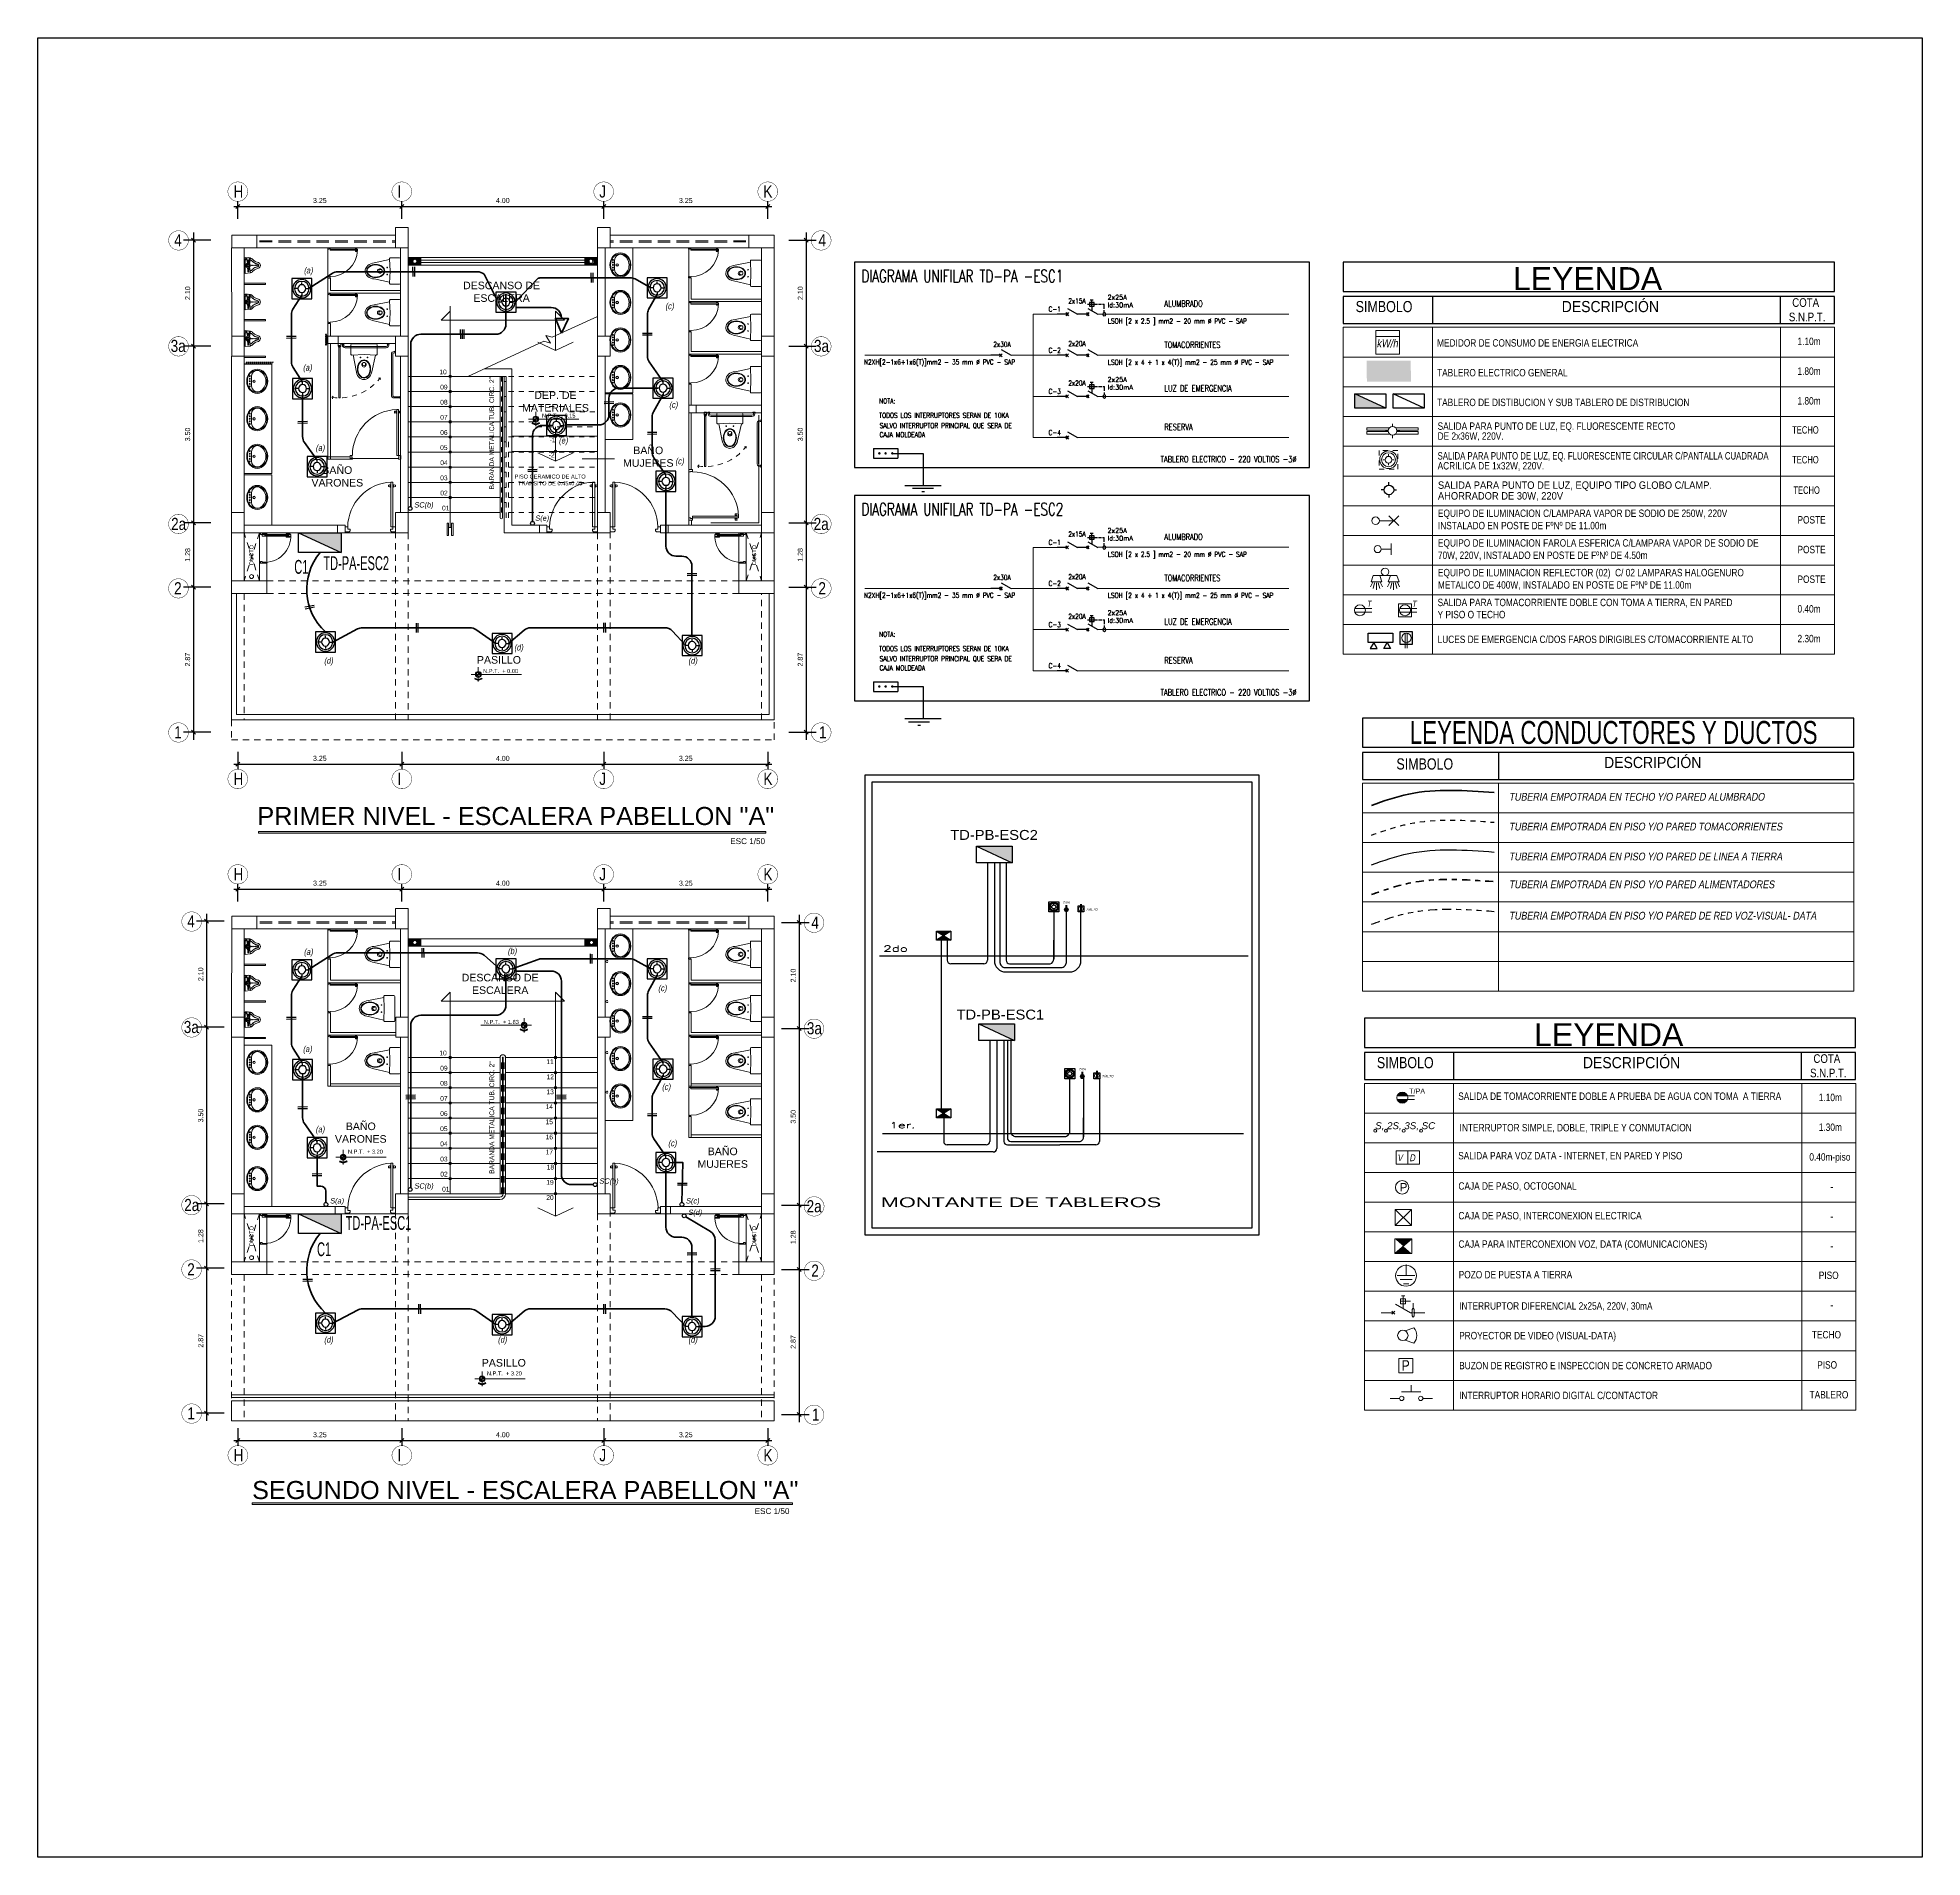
# Model space of a CAD drawing. Header units: millimetres. Extents: x 3354 to 3637, y 1117 to 1358.
# Drawn here: x 3493.81 to 3531.16, y 1163.13 to 1199.18 of the extents above; entities that cross this region are included whole.
import ezdxf
from ezdxf.enums import TextEntityAlignment as Align

# ---------------------------------------------------------------- set-up
doc = ezdxf.new("R2010")
doc.units = ezdxf.units.MM
for name, pattern in [('ACAD_ISO15W100', [39, 12, -3, 12, -3, 0, -3, 0, -3, 0, -3]), ('CONTINUA', [0]), ('DASHDOT2', [12.7, 6.35, -3.175, 0, -3.175]), ('DASHED', [0.75, 0.5, -0.25]), ('DASHED2', [0.375, 0.25, -0.125]), ('HIDDEN', [0.375, 0.25, -0.125]), ('HIDDEN2', [0.1875, 0.125, -0.0625]), ('TRAZOS1', [0.15, 0.1, -0.05])]:
    doc.linetypes.add(name, pattern=pattern)
for name, color, linetype, lineweight in [('0-Accesorio', 4, 'Continuous', 20), ('06- DIAFRAMA UNIFILARES', 44, 'HIDDEN2', 15), ('ACCESORIO', 4, 'Continuous', 20), ('ACCESORIOS', 4, 'Continuous', 18), ('ALIMENTADORES', 43, 'DASHDOT2', 50), ('APARAT. CORTE', 146, 'Continuous', 13), ('buzones', 4, 'Continuous', 18), ('CAB30mm', 60, 'Continuous', 30), ('cables', 152, 'Continuous', 60), ('CASCO', 252, 'Continuous', 9), ('columnas', 1, 'Continuous', 5), ('COTAS', 7, 'Continuous', 9), ('FIERR2', 41, 'Continuous', 20), ('INST. TOMAC.', 3, 'DASHED', 30), ('LAMPARAS', 2, 'Continuous', 13), ('LAMPARAS AHORRADORAS', 2, 'Continuous', 20), ('MURO ALTO', 5, 'Continuous', 25), ('muros', 7, 'Continuous', 5), ('RED ALUMBRADO', 6, 'Continuous', 40), ('RED RED TV CABLE', 241, 'ACAD_ISO15W100', 40), ('RED TIERRA', 21, 'T_LINE', 30), ('SANIT', 160, 'Continuous', 60), ('TABLERO', 122, 'Continuous', 25), ('tableros y cables', 14, 'Continuous', 18)]:
    doc.layers.add(name, color=color, linetype=linetype, lineweight=lineweight)
for name, color, linetype in [('06-LNA FZA', 150, 'Continuous'), ('10LAUXILIAR', 1, 'Continuous'), ('40ALUMBRADO', 5, 'Continuous'), ('B-NOTAS', 7, 'Continuous'), ('Comunicaciones', 162, 'Continuous'), ('EQUIPOS', 4, 'Continuous'), ('G-TEXTOS-NOTAS', 7, 'Continuous'), ('LUMINARIAS', 2, 'Continuous'), ('MONTANTES', 2, 'Continuous'), ('TEXTO-1', 4, 'Continuous'), ('TEXTO-2', 9, 'Continuous'), ('TRAZO', 1, 'Continuous')]:
    doc.layers.add(name, color=color, linetype=linetype)
doc.layers.add('Efec-muebles', color=7, linetype='Continuous', lineweight=13, true_color=0x85826f)
doc.layers.add('texto', color=7, linetype='Continuous', lineweight=9, true_color=0x000000)
doc.styles.add('1', font='arial.ttf')
doc.styles.add('2-SIETE', font='ARIALN.TTF', dxfattribs={"height": 0.07})
doc.styles.add('50-NOTAS', font='romans.shx', dxfattribs={"height": 0.1})
doc.styles.add('A-1', font='arial.ttf', dxfattribs={"height": 0.075})
doc.styles.add('B-NOTAS', font='romans.shx', dxfattribs={"width": 0.8, "height": 2.5})
doc.styles.add('BYE', font='ARIALN.TTF', dxfattribs={"oblique": 10, "height": 2})
doc.styles.add('CECI', font='sanss___.ttf', dxfattribs={"width": 1.6, "height": 0.13})
doc.styles.add('NPT', font='arial.ttf', dxfattribs={"height": 0.1})
doc.styles.add('ROMANS', font='romans.shx')
doc.styles.get("Standard").update_dxf_attribs({"font": 'arial.ttf'})
doc.styles.add('style1', font='arial.ttf')
doc.styles.add('style2', font='arial.ttf')
doc.styles.add('SWISS', font='arial.ttf', dxfattribs={"height": 0.1})
doc.linetypes.add('T_LINE', pattern='A,12.7,-5.08,["T",Standard,S=2.54,R=0,X=-2.54,Y=-1.27],-6.35', length=24.13)
doc.dimstyles.new('Esc  1  50', dxfattribs={"dimtxt": 0.1, "dimasz": 0.08, "dimexe": 0.2, "dimexo": 0.15, "dimgap": 0.065, "dimtad": 1, "dimzin": 4, "dimdsep": 46, "dimtxsty": 'Standard', "dimblk": 'OBLIQUE', "dimcen": 0.12, "dimdle": 0.15, "dimadec": 0, "dimazin": 0, "dimtfac": 1, "dimtix": 1, "dimtmove": 0, "dimatfit": 3, "dimldrblk": 'OBLIQUE', "dimfxl": 0, "dimarcsym": 0})

msp = doc.modelspace()

# ---------------------------------------------------------------- texts
at = {"style": 'BYE', "oblique": 10}
for p in [(3514.126, 1182.024, 0.875), (3514.443, 1178.72, 0.875)]:
    msp.add_text('T/PA', height=0.0454, rotation=0.1428, dxfattribs=at).set_placement(p)
for p in [(3514.583, 1181.886), (3514.9, 1178.582)]:
    msp.add_text('T/ALTO', height=0.0482, dxfattribs=at).set_placement(p)
at = {"layer": 'ACCESORIOS', "color": 4, "linetype": 'Continuous', "lineweight": 20, "ltscale": 0.1, "style": 'BYE', "oblique": 10}
for s, height, p in [('(a)', 0.1229, (3499.081, 1194.512)), ('(c)', 0.1229, (3506.245, 1193.804)), ('(a)', 0.1229, (3499.063, 1192.586)), ('(c)', 0.1229, (3506.321, 1191.849)), ('(e)', 0.1229, (3504.134, 1191.142)), ('(a)', 0.1229, (3499.314, 1190.996)), ('(c)', 0.1229, (3506.444, 1190.732)), ('SC(b)', 0.1054, (3501.268, 1189.874, 19008.667)), ('S(e)', 0.1054, (3503.664, 1189.61, 19008.667)), ('(d)', 0.1229, (3503.25, 1187.041)), ('(d)', 0.1229, (3499.482, 1186.778)), ('(d)', 0.1229, (3506.7, 1186.778)), ('(b)', 0.1229, (3503.121, 1181.023)), ('(a)', 0.1229, (3499.081, 1181.008)), ('(c)', 0.1229, (3506.103, 1180.289)), ('(a)', 0.1229, (3499.063, 1179.083)), ('(c)', 0.1229, (3506.179, 1178.334)), ('(a)', 0.1229, (3499.314, 1177.492)), ('(c)', 0.1229, (3506.301, 1177.217)), ('SC(b)', 0.1054, (3501.269, 1176.378, 19008.667)), ('SC(b)', 0.1054, (3504.936, 1176.475, 19008.667)), ('S(a)', 0.1054, (3499.599, 1176.083, 19008.667)), ('S(c)', 0.1054, (3506.653, 1176.083, 19008.667)), ('S(d)', 0.1054, (3506.698, 1175.855, 19008.667)), ('(d)', 0.1229, (3499.482, 1173.324)), ('(d)', 0.1229, (3502.926, 1173.324)), ('(d)', 0.1229, (3506.7, 1173.324))]:
    msp.add_text(s, height=height, dxfattribs=at).set_placement(p)
for s, p in [('V', (3520.757, 1176.922, 6483.859)), ('D', (3520.996, 1176.921, 8104.824))]:
    msp.add_text(s, height=0.135, rotation=360, dxfattribs=at).set_placement(p)
at = {"layer": 'ACCESORIOS', "attachment_point": 1}
for s, insert, char_height, width in [('{\\fArial|b0|i1|c0|p34;S, 2S, 3S, SC}', (3520.318, 1177.693), 0.13787, 3.60811), ('{\\fArial|b0|i0|c0|p34;P}', (3520.8, 1176.489), 0.16877, 0.1307)]:
    msp.add_mtext(s, dxfattribs=dict(at, insert=insert, char_height=char_height, width=width))
at = {"layer": 'B-NOTAS', "style": 'B-NOTAS', "width": 0.7}
for s, height, p in [('DIAGRAMA UNIFILAR TD-PA -ESC1', 0.2475, (3510.133, 1194.337)), ('2x15A', 0.099, (3514.235, 1193.919)), ('ALUMBRADO ', 0.1237, (3516.14, 1193.851)), ('LSOH [2 x 2.5 ] mm2 - 20 mm %%C PVC - SAP', 0.099, (3515.019, 1193.518)), ('2x30A', 0.099, (3512.75, 1193.059)), ('2x20A', 0.099, (3514.235, 1193.073)), ('TOMACORRIENTES', 0.12375, (3516.14, 1193.036)), ('N2XH[2-1x6+1x6(T)]mm2 - 35 mm %%C PVC - SAP', 0.099, (3510.186, 1192.707, 1.41)), ('LSOH [2 x 4 + 1 x 4(T)] mm2 - 25 mm %%C PVC - SAP', 0.099, (3515.019, 1192.703)), ('2x20A', 0.099, (3514.235, 1192.29)), ('2x20A', 0.099, (3514.235, 1192.29)), ('NOTA:', 0.099, (3510.486, 1191.935)), ('LUZ DE EMERGENCIA', 0.12375, (3516.14, 1192.172)), ('TODOS LOS INTERRUPTORES SERAN DE 10KA', 0.099, (3510.486, 1191.65)), ('SALVO INTERRUPTOR PRINCIPAL QUE SERA DE ', 0.099, (3510.494, 1191.448)), ('CAJA MOLDEADA', 0.099, (3510.494, 1191.268)), ('RESERVA', 0.1237, (3516.14, 1191.407)), ('TABLERO ELECTRICO - 220 VOLTIOS -3Ø', 0.12375, (3516.065, 1190.769, -1.41)), ('DIAGRAMA UNIFILAR TD-PA -ESC2', 0.2475, (3510.133, 1189.715)), ('2x15A', 0.099, (3514.235, 1189.298)), ('LSOH [2 x 2.5 ] mm2 - 20 mm %%C PVC - SAP', 0.099, (3515.019, 1188.897)), ('ALUMBRADO ', 0.1237, (3516.14, 1189.23)), ('2x30A', 0.099, (3512.75, 1188.438)), ('2x20A', 0.099, (3514.235, 1188.452)), ('TOMACORRIENTES', 0.12375, (3516.14, 1188.415)), ('N2XH[2-1x6+1x6(T)]mm2 - 35 mm %%C PVC - SAP', 0.099, (3510.186, 1188.086, 1.41)), ('LSOH [2 x 4 + 1 x 4(T)] mm2 - 25 mm %%C PVC - SAP', 0.099, (3515.019, 1188.082)), ('2x20A', 0.099, (3514.235, 1187.668)), ('2x20A', 0.099, (3514.235, 1187.668)), ('LUZ DE EMERGENCIA', 0.12375, (3516.14, 1187.551)), ('TODOS LOS INTERRUPTORES SERAN DE 10KA', 0.099, (3510.486, 1187.029)), ('NOTA:', 0.099, (3510.486, 1187.314)), ('SALVO INTERRUPTOR PRINCIPAL QUE SERA DE ', 0.099, (3510.494, 1186.827)), ('RESERVA', 0.1237, (3516.14, 1186.785)), ('CAJA MOLDEADA', 0.099, (3510.494, 1186.647)), ('TABLERO ELECTRICO - 220 VOLTIOS -3Ø', 0.12375, (3516.065, 1186.148, -1.41))]:
    msp.add_text(s, height=height, dxfattribs=at).set_placement(p)
at = {"layer": 'B-NOTAS', "ltscale": 0.25, "style": 'B-NOTAS', "width": 0.7}
for s, p in [('C-1', (3513.844, 1193.755)), ('C-2', (3513.844, 1192.94)), ('C-3', (3513.844, 1192.125)), ('C-4', (3513.844, 1191.31)), ('C-1', (3513.844, 1189.133)), ('C-2', (3513.844, 1188.319)), ('C-3', (3513.844, 1187.504)), ('C-4', (3513.844, 1186.689))]:
    msp.add_text(s, height=0.099, dxfattribs=at).set_placement(p)
at = {"layer": 'buzones', "ltscale": 0.5, "style": '2-SIETE'}
msp.add_text('P', height=0.21, rotation=359.9724, dxfattribs=at).set_placement((3520.841, 1172.768))
at = {"layer": 'columnas', "lineweight": 60, "style": 'NPT'}
for p in [(3523.047, 1194.183), (3523.467, 1179.202)]:
    msp.add_text('LEYENDA', height=0.4537, dxfattribs=at).set_placement(p)
at = {"layer": 'columnas', "lineweight": 60, "style": 'NPT', "width": 0.7}
msp.add_text('LEYENDA CONDUCTORES Y DUCTOS', height=0.45366, dxfattribs=at).set_placement((3521.001, 1185.19))
at = {"layer": 'COTAS'}
for s, height, style, p in [('PRIMER NIVEL - ESCALERA PABELLON "A"', 0.35785, '1', (3498.162, 1183.582)), ('ESC 1/50', 0.1155, 'style2', (3507.534, 1183.204)), ('SEGUNDO NIVEL - ESCALERA PABELLON "A"', 0.35785, '1', (3498.058, 1170.226)), ('ESC 1/50', 0.1155, 'style2', (3508.018, 1169.929))]:
    msp.add_text(s, height=height, dxfattribs=dict(at, style=style)).set_placement(p)
at = {"layer": 'MONTANTES', "color": 6, "linetype": 'Continuous', "style": 'SWISS', "width": 1.065916}
for s, p in [('TD-PB-ESC2', (3512.763, 1183.288)), ('TD-PB-ESC1', (3512.888, 1179.728))]:
    msp.add_text(s, height=0.1963, dxfattribs=at).set_placement(p, align=Align.CENTER)
at = {"layer": 'SANIT', "attachment_point": 1}
for s, insert, char_height, width in [('{\\W0.8;SIMBOLO}', (3519.931, 1193.966), 0.22094, 1.40233), ('{\\W0.9;DESCRIPCIÓN}', (3524.014, 1193.966), 0.22094, 2.78074), (' {\\W0.8;COTA\\PS.N.P.T.}', (3528.517, 1194.021), 0.17145, 2.15786), ('{\\W0.8;SIMBOLO}', (3520.738, 1184.903), 0.22094, 1.40233), ('{\\W0.9;DESCRIPCIÓN}', (3524.854, 1184.932), 0.22094, 2.78074), ('{\\W0.8;SIMBOLO}', (3520.351, 1178.984), 0.22094, 1.40233), ('{\\W0.9;DESCRIPCIÓN}', (3524.434, 1178.984), 0.22094, 2.78074), (' {\\W0.8;COTA\\PS.N.P.T.}', (3528.937, 1179.04), 0.17145, 2.15786)]:
    msp.add_mtext(s, dxfattribs=dict(at, insert=insert, char_height=char_height, width=width))
at = {"layer": 'TABLERO', "style": '2-SIETE', "width": 0.7}
for s, p in [('C1', (3498.893, 1188.561, 0.112)), ('TD-PA-ESC2', (3499.469, 1188.634, 0.112)), ('TD-PA-ESC1', (3499.911, 1175.56, 0.112)), ('C1', (3499.344, 1175.04, 0.112))]:
    msp.add_text(s, height=0.2733, rotation=0.0173, dxfattribs=at).set_placement(p)
at = {"layer": 'texto', "lineweight": 60}
for s, width, p in [('MEDIDOR DE CONSUMO DE ENERGIA ELECTRICA', 0.8, (3521.544, 1193.062)), ('TABLERO ELECTRICO GENERAL', 0.8, (3521.544, 1192.472)), ('TABLERO DE DISTIBUCION Y SUB TABLERO DE DISTRIBUCION', 0.8, (3521.544, 1191.883)), ('SALIDA PARA PUNTO DE LUZ, EQ. FLUORESCENTE RECTO', 0.8, (3521.555, 1191.413)), ('DE 2x36W, 220V.', 0.8, (3521.555, 1191.216)), ('SALIDA PARA PUNTO DE LUZ, EQ. FLUORESCENTE CIRCULAR C/PANTALLA CUADRADA ', 0.75, (3521.555, 1190.824)), ('ACRILICA DE 1x32W, 220V.', 0.8, (3521.555, 1190.627)), ('AHORRADOR DE 30W, 220V', 0.9, (3521.561, 1190.031)), ('SALIDA PARA PUNTO DE LUZ, EQUIPO TIPO GLOBO C/LAMP. ', 0.9, (3521.561, 1190.244)), ('EQUIPO DE ILUMINACION C/LAMPARA VAPOR DE SODIO DE 250W, 220V', 0.8, (3521.561, 1189.686)), ('INSTALADO EN POSTE DE FºNº DE 11.00m', 0.8, (3521.561, 1189.442)), ('70W, 220V, INSTALADO EN POSTE DE FºNº DE 4.50m', 0.8, (3521.561, 1188.854)), ('EQUIPO DE ILUMINACION FAROLA ESFERICA C/LAMPARA VAPOR DE SODIO DE ', 0.8, (3521.561, 1189.098)), ('EQUIPO DE ILUMINACION REFLECTOR (02)  C/ 02 LAMPARAS HALOGENURO', 0.8, (3521.561, 1188.51)), ('METALICO DE 400W, INSTALADO EN POSTE DE FºNº DE 11.00m', 0.8, (3521.561, 1188.266)), ('SALIDA PARA TOMACORRIENTE DOBLE CON TOMA A TIERRA, EN PARED ', 0.8, (3521.555, 1187.919)), ('Y PISO O TECHO', 0.8, (3521.555, 1187.679)), ('LUCES DE EMERGENCIA C/DOS FAROS DIRIGIBLES C/TOMACORRIENTE ALTO', 0.8, (3521.555, 1187.188)), ('SALIDA DE TOMACORRIENTE DOBLE A PRUEBA DE AGUA CON TOMA  A TIERRA', 0.8, (3521.963, 1178.135)), ('INTERRUPTOR SIMPLE, DOBLE, TRIPLE Y CONMUTACION', 0.8, (3521.991, 1177.511)), ('SALIDA PARA VOZ DATA - INTERNET, EN PARED Y PISO', 0.8, (3521.963, 1176.956)), ('CAJA DE PASO, OCTOGONAL', 0.8, (3521.968, 1176.356)), ('CAJA DE PASO, INTERCONEXION ELECTRICA', 0.8, (3521.968, 1175.768)), ('CAJA PARA INTERCONEXION VOZ, DATA (COMUNICACIONES)', 0.8, (3521.968, 1175.205)), ('POZO DE PUESTA A TIERRA', 0.8, (3521.973, 1174.599)), ('INTERRUPTOR DIFERENCIAL 2x25A, 220V, 30mA', 0.8, (3521.982, 1173.979)), ('PROYECTOR DE VIDEO (VISUAL-DATA)', 0.8, (3521.982, 1173.391)), ('BUZON DE REGISTRO E INSPECCION DE CONCRETO ARMADO', 0.8, (3521.982, 1172.797)), ('INTERRUPTOR HORARIO DIGITAL C/CONTACTOR', 0.8, (3521.982, 1172.206))]:
    msp.add_text(s, height=0.14729, dxfattribs=dict(at, width=width)).set_placement(p)
at = {"layer": 'texto', "style": 'BYE', "oblique": 10}
for s, p in [('TUBERIA EMPOTRADA EN TECHO Y/O PARED ALUMBRADO', (3522.968, 1184.064)), ('TUBERIA EMPOTRADA EN PISO Y/O PARED TOMACORRIENTES', (3522.968, 1183.475)), ('TUBERIA EMPOTRADA EN PISO Y/O PARED DE LINEA A TIERRA', (3522.968, 1182.881)), ('TUBERIA EMPOTRADA EN PISO Y/O PARED ALIMENTADORES', (3522.968, 1182.329)), ('TUBERIA EMPOTRADA EN PISO Y/O PARED DE RED VOZ-VISUAL- DATA', (3522.968, 1181.708))]:
    msp.add_text(s, height=0.15392, dxfattribs=at).set_placement(p)
at = {"layer": 'texto', "lineweight": 60, "char_height": 0.14729, "width": 0.78169, "attachment_point": 1}
for s, insert in [('{\\W0.8;1.10m}', (3528.688, 1193.24)), ('{\\W0.8;1.80m}', (3528.688, 1192.65)), ('{\\W0.8;1.80m}', (3528.688, 1192.061)), ('{\\fArial|b0|i0|c0|p34;\\W0.7;TECHO}', (3528.583, 1191.485)), ('{\\fArial|b0|i0|c0|p34;\\W0.7;TECHO}', (3528.583, 1190.895)), ('{\\W0.7;TECHO}', (3528.607, 1190.292)), ('{\\W0.8;POSTE}', (3528.688, 1189.704)), ('{\\W0.8;POSTE}', (3528.688, 1189.115)), ('{\\W0.8;POSTE}', (3528.688, 1188.527))]:
    msp.add_mtext(s, dxfattribs=dict(at, insert=insert))
at = {"layer": 'texto', "lineweight": 30, "width": 0.78169, "attachment_point": 1}
for s, insert, char_height in [('{\\W0.8;0.40m}', (3528.688, 1187.939), 0.14729), ('{\\W0.8;2.30m}', (3528.688, 1187.35), 0.14729), ('{\\W0.8;1.10m}', (3529.11, 1178.258), 0.14729), ('{\\W0.8;1.30m}', (3529.11, 1177.668), 0.14729), ('{\\W0.8;0.40m-piso}', (3528.923, 1177.079), 0.14729), ('-', (3529.335, 1176.49), 0.147), ('-', (3529.335, 1175.902), 0.147), ('-', (3529.335, 1175.314), 0.147), ('{\\W0.8;PISO}', (3529.11, 1174.733), 0.14729), ('-', (3529.335, 1174.145), 0.147), ('{\\W0.8;TECHO}', (3528.974, 1173.557), 0.14729), ('{\\W0.8;PISO}', (3529.079, 1172.958), 0.14729), ('{\\W0.8;TABLERO}', (3528.928, 1172.367), 0.14729)]:
    msp.add_mtext(s, dxfattribs=dict(at, insert=insert, char_height=char_height))
at = {"layer": 'TEXTO-1', "color": 4, "linetype": 'Continuous', "style": 'ROMANS', "width": 1.65}
for s, p in [('2do', (3510.811, 1181.073)), ('1er.', (3510.948, 1177.573))]:
    msp.add_text(s, height=0.1188, dxfattribs=at).set_placement(p, align=Align.CENTER)
at = {"layer": 'TEXTO-2', "color": 2, "linetype": 'Continuous', "style": 'CECI', "width": 1.6}
msp.add_text('MONTANTE DE TABLEROS', height=0.19291, dxfattribs=at).set_placement((3510.518, 1176.01))

# ---------------------------------------------------------------- blocks, each defined once
blk = doc.blocks.new('16')
at = {"layer": 'Efec-muebles'}
for p, q in [((1291.457, 413.848), (1291.492, 413.848)), ((1291.457, 413.821), (1291.492, 413.821)), ((1291.521, 413.857), (1291.477, 413.862)), ((1291.477, 413.862), (1291.477, 413.848)), ((1291.477, 413.821), (1291.477, 413.547)), ((1291.573, 413.556), (1291.477, 413.547)), ((1291.492, 413.851), (1291.492, 413.817)), ((1291.492, 413.851), (1291.509, 413.851)), ((1291.492, 413.817), (1291.509, 413.817)), ((1291.494, 413.834), (1291.508, 413.834)), ((1291.509, 413.854), (1291.511, 413.854)), ((1291.509, 413.854), (1291.509, 413.814)), ((1291.509, 413.814), (1291.514, 413.814)), ((1291.511, 413.854), (1291.511, 413.814)), ((1291.512, 413.778), (1291.512, 413.793)), ((1291.557, 413.793), (1291.512, 413.793)), ((1291.557, 413.778), (1291.512, 413.778)), ((1291.512, 413.755), (1291.556, 413.755)), ((1291.512, 413.755), (1291.512, 413.745)), ((1291.513, 413.662), (1291.513, 413.659)), ((1291.523, 413.659), (1291.513, 413.659)), ((1291.514, 413.824), (1291.514, 413.808)), ((1291.514, 413.808), (1291.555, 413.808)), ((1291.514, 413.793), (1291.514, 413.808)), ((1291.519, 413.755), (1291.519, 413.778)), ((1291.519, 413.659), (1291.519, 413.641)), ((1291.549, 413.641), (1291.519, 413.641)), ((1291.519, 413.641), (1291.522, 413.639)), ((1291.547, 413.639), (1291.522, 413.639)), ((1291.526, 413.578), (1291.527, 413.635)), ((1291.526, 413.578), (1291.543, 413.578)), ((1291.526, 413.578), (1291.528, 413.576)), ((1291.527, 413.635), (1291.541, 413.635)), ((1291.528, 413.576), (1291.541, 413.576)), ((1291.534, 413.78), (1291.534, 413.79)), ((1291.543, 413.578), (1291.541, 413.635)), ((1291.543, 413.578), (1291.541, 413.576)), ((1291.546, 413.659), (1291.555, 413.659)), ((1291.549, 413.641), (1291.547, 413.639)), ((1291.549, 413.659), (1291.549, 413.641)), ((1291.55, 413.755), (1291.55, 413.778)), ((1291.554, 413.793), (1291.554, 413.808)), ((1291.555, 413.824), (1291.555, 413.808)), ((1291.555, 413.814), (1291.566, 413.814)), ((1291.555, 413.662), (1291.555, 413.659)), ((1291.556, 413.755), (1291.556, 413.745)), ((1291.557, 413.854), (1291.566, 413.854)), ((1291.557, 413.854), (1291.557, 413.814)), ((1291.557, 413.778), (1291.557, 413.793)), ((1291.566, 413.854), (1291.566, 413.814)), ((1291.573, 413.852), (1291.566, 413.853)), ((1291.566, 413.851), (1291.576, 413.851)), ((1291.566, 413.817), (1291.576, 413.817)), ((1291.568, 413.834), (1291.575, 413.834)), ((1291.576, 413.851), (1291.576, 413.817)), ((1291.679, 413.748), (1291.727, 413.73)), ((1291.679, 413.661), (1291.727, 413.678)), ((1291.686, 413.738), (1291.725, 413.724)), ((1291.686, 413.671), (1291.725, 413.684)), ((1291.688, 413.778), (1291.738, 413.761)), ((1291.688, 413.63), (1291.738, 413.648))]:
    blk.add_line(p, q, dxfattribs=at)
blk.add_lwpolyline([(1291.518, 413.695), (1291.534, 413.686), (1291.55, 413.695), (1291.55, 413.713), (1291.534, 413.723), (1291.518, 413.713)], close=True, dxfattribs=at)
for centre, radius in [((1291.534, 413.704), 0.0469), ((1291.534, 413.704), 0.03), ((1291.534, 413.704), 0.029), ((1291.534, 413.704), 0.016), ((1291.6, 413.704), 0.004), ((1291.626, 413.704), 0.004), ((1291.653, 413.704), 0.004), ((1291.679, 413.704), 0.004), ((1291.706, 413.704), 0.004), ((1291.732, 413.704), 0.004)]:
    blk.add_circle(centre, radius, dxfattribs=at)
for centre, radius, start, end in [((1291.515, 413.843), 0.0223, 157.5879, 202.4121), ((1291.515, 413.826), 0.0223, 157.5879, 202.4121), ((1291.487, 413.843), 0.0223, 337.5879, 22.4121), ((1291.487, 413.826), 0.0223, 337.5879, 22.4121), ((1291.534, 413.807), 0.0519, 63.7158, 116.2842), ((1291.523, 413.763), 0.0295, 67.5879, 112.4121), ((1291.523, 413.807), 0.0295, 247.5879, 292.4121), ((1291.53, 413.724), 0.0304, 97.8129, 124.2621), ((1291.524, 413.686), 0.0275, 247.5879, 267.8858), ((1291.532, 413.64), 0.00754, 193.7683, 230.2425), ((1291.546, 413.763), 0.0295, 67.5879, 112.4121), ((1291.546, 413.807), 0.0295, 247.5879, 292.4121), ((1291.537, 413.64), 0.00754, 309.7575, 346.2317), ((1291.539, 413.724), 0.0304, 55.7379, 82.1871), ((1291.545, 413.686), 0.0275, 272.1142, 292.4121), ((1292.426, 413.699), 0.866, 172.1991, 177.1156), ((1292.426, 413.709), 0.866, 182.8844, 188.3842), ((1292.161, 413.666), 0.603, 167.0681, 172.8144), ((1292.161, 413.742), 0.603, 187.1856, 192.9319), ((1291.589, 413.843), 0.0223, 157.5879, 202.4121), ((1291.589, 413.826), 0.0223, 157.5879, 202.4121), ((1291.645, 413.814), 0.0773, 171.3259, 171.3813), ((1291.645, 413.594), 0.0773, 188.6187, 188.6741), ((1291.587, 413.586), 0.0185, 190.2142, 243.0221), ((1291.568, 413.802), 0.05, 71.61, 84.2894), ((1291.568, 413.606), 0.05, 275.7106, 288.39), ((1291.586, 413.796), 0.0133, 83.068, 158.0007), ((1291.586, 413.612), 0.0133, 201.9993, 276.932), ((1291.554, 413.843), 0.0223, 337.5879, 22.4121), ((1291.554, 413.826), 0.0223, 337.5879, 22.4121), ((1291.587, 413.823), 0.0185, 116.9779, 124.4727), ((1291.595, 413.806), 0.0366, 82.294, 116.9779), ((1291.595, 413.602), 0.0366, 243.0221, 277.706), ((1291.548, 413.743), 0.112, 39.0743, 71.61), ((1291.548, 413.665), 0.112, 288.39, 320.9257), ((1291.581, 413.771), 0.0383, 60.0433, 79.9741), ((1291.581, 413.637), 0.0383, 280.0259, 299.9567), ((1291.548, 413.743), 0.08, 39.0743, 49.753), ((1291.548, 413.665), 0.08, 310.247, 320.9257), ((1291.721, 413.884), 0.143, 219.0743, 252.8922), ((1291.77, 413.929), 0.209, 220.3039, 246.3504), ((1291.77, 413.479), 0.209, 113.6496, 139.6961), ((1291.721, 413.524), 0.143, 107.1078, 133.2118), ((1291.721, 413.884), 0.111, 219.0743, 252.8922), ((1291.721, 413.524), 0.111, 107.1078, 140.9257), ((1291.714, 413.704), 0.0223, 297.7111, 62.2889), ((1291.717, 413.704), 0.028, 289.6021, 70.3979), ((1291.717, 413.704), 0.06, 289.6021, 70.3979)]:
    blk.add_arc(centre, radius, start, end, dxfattribs=at)
blk = doc.blocks.new('ghjghg')
at = {"layer": 'Efec-muebles', "linetype": 'CONTINUA', "lineweight": 5, "ltscale": 0.002}
for p, q in [((722.41, 469.271), (722.41, 468.791)), ((722.609, 469.291), (722.43, 469.291)), ((722.619, 469.031), (722.629, 469.27)), ((722.628, 469.249), (722.933, 469.189)), ((722.629, 468.792), (722.619, 469.031)), ((722.629, 468.801), (722.965, 468.878)), ((722.779, 469.021), (722.779, 469.041)), ((722.801, 469.061), (722.815, 469.061)), ((722.815, 469.001), (722.801, 469.001)), ((722.809, 469.071), (722.829, 469.071)), ((722.829, 468.991), (722.809, 468.991)), ((722.869, 469.031), (722.869, 469.031)), ((722.43, 468.771), (722.609, 468.771))]:
    blk.add_line(p, q, dxfattribs=at)
for centre in [(722.675, 469.101), (722.675, 468.961)]:
    blk.add_circle(centre, 0.00635, dxfattribs=at)
for centre, radius, start, end in [((722.43, 469.271), 0.02, 90, 180), ((722.609, 469.271), 0.02, 357.5774, 90), ((722.809, 469.041), 0.03, 90, 180), ((722.809, 469.021), 0.03, 180, 270), ((722.815, 469.031), 0.03, 0, 90), ((722.815, 469.031), 0.03, 270, 0), ((722.829, 469.031), 0.04, 0, 90), ((722.829, 469.031), 0.04, 270, 360), ((722.43, 468.791), 0.02, 180, 270), ((722.609, 468.791), 0.02, 270, 2.4226)]:
    blk.add_arc(centre, radius, start, end, dxfattribs=at)
at = {"layer": 'Efec-muebles', "linetype": 'CONTINUA', "lineweight": 5, "ltscale": 0.002, "extrusion": (0, 0, -1)}
blk.add_ellipse((722.905, 469.031), major_axis=(0.18, 0), ratio=0.722222, dxfattribs=at)
at = {"layer": 'Efec-muebles', "linetype": 'CONTINUA', "lineweight": 5, "ltscale": 0.002}
for points, knots in [([(722.933, 469.189), (722.982, 469.184), (723.028, 469.167), (723.095, 469.11), (723.115, 469.071), (723.115, 469.031), (723.115, 469), (723.103, 468.97), (723.055, 468.912), (723.012, 468.889), (722.965, 468.878)], [4.853824, 4.853824, 4.853824, 4.853824, 5.580391, 5.580391, 6.283185, 6.283185, 6.283185, 6.822949, 6.822949, 7.551337, 7.551337, 7.551337, 7.551337]), ([(723.075, 469.031), (723.075, 469.003), (723.06, 468.974), (722.991, 468.919), (722.924, 468.904), (722.804, 468.926), (722.755, 468.961), (722.726, 469.042), (722.743, 469.088), (722.832, 469.148), (722.901, 469.159), (723.018, 469.131), (723.062, 469.093), (723.074, 469.045), (723.075, 469.038), (723.075, 469.031)], [0, 0, 0, 0, 0.74049, 0.74049, 1.813277, 1.813277, 2.886063, 2.886063, 3.958849, 3.958849, 5.031636, 5.031636, 6.104422, 6.104422, 6.283185, 6.283185, 6.283185, 6.283185])]:
    blk.add_open_spline(points, degree=3, knots=knots, dxfattribs=at)
blk = doc.blocks.new('hjkhjkuhku')
at = {"layer": 'CASCO'}
for p, q in [((734.648, 326.164), (734.648, 326.209)), ((734.648, 326.209), (734.675, 326.209)), ((734.669, 326.164), (734.648, 326.164)), ((734.669, 326.164), (734.669, 326.191)), ((734.675, 326.191), (734.669, 326.191)), ((734.675, 326.191), (734.675, 326.209)), ((734.675, 326.164), (734.696, 326.164)), ((734.675, 326.164), (734.675, 325.618)), ((734.696, 325.618), (734.696, 326.164)), ((735.221, 326.209), (735.248, 326.209)), ((735.221, 326.191), (735.221, 326.209)), ((735.221, 326.191), (735.227, 326.191)), ((735.227, 326.164), (735.227, 326.191)), ((735.227, 326.164), (735.248, 326.164)), ((735.248, 326.209), (735.248, 326.164)), ((735.248, 326.209), (735.248, 326.164)), ((734.663, 325.658), (734.649, 325.661)), ((734.649, 325.637), (734.649, 325.661)), ((734.663, 325.64), (734.649, 325.637)), ((734.663, 325.654), (734.663, 325.658)), ((734.663, 325.654), (734.663, 325.644)), ((734.666, 325.654), (734.663, 325.654)), ((734.663, 325.644), (734.663, 325.64)), ((734.666, 325.644), (734.663, 325.644)), ((734.668, 325.656), (734.666, 325.656)), ((734.666, 325.654), (734.666, 325.656)), ((734.666, 325.654), (734.666, 325.644)), ((734.666, 325.644), (734.666, 325.643)), ((734.668, 325.643), (734.666, 325.643)), ((734.668, 325.656), (734.668, 325.658)), ((734.67, 325.658), (734.668, 325.658)), ((734.668, 325.656), (734.668, 325.643)), ((734.668, 325.643), (734.668, 325.641)), ((734.67, 325.641), (734.668, 325.641)), ((734.674, 325.665), (734.67, 325.658)), ((734.67, 325.658), (734.67, 325.641)), ((734.674, 325.633), (734.67, 325.641)), ((734.675, 325.665), (734.674, 325.665)), ((734.674, 325.665), (734.674, 325.633)), ((734.675, 325.633), (734.674, 325.633)), ((734.675, 325.618), (734.696, 325.618)), ((734.696, 325.665), (734.697, 325.665)), ((734.696, 325.649), (734.696, 325.649)), ((734.696, 325.649), (734.696, 325.649)), ((734.696, 325.633), (734.697, 325.633)), ((734.697, 325.665), (734.701, 325.658)), ((734.697, 325.665), (734.697, 325.633)), ((734.697, 325.633), (734.701, 325.641)), ((734.701, 325.658), (734.703, 325.658)), ((734.701, 325.658), (734.701, 325.641)), ((734.701, 325.641), (734.703, 325.641)), ((734.703, 325.656), (734.703, 325.658)), ((734.703, 325.656), (734.703, 325.643)), ((734.703, 325.656), (734.706, 325.656)), ((734.703, 325.643), (734.703, 325.641)), ((734.703, 325.643), (734.706, 325.643)), ((734.706, 325.654), (734.706, 325.656)), ((734.706, 325.654), (734.708, 325.654)), ((734.706, 325.654), (734.706, 325.644)), ((734.706, 325.644), (734.706, 325.643)), ((734.706, 325.644), (734.708, 325.644)), ((734.708, 325.658), (734.722, 325.661)), ((734.708, 325.654), (734.708, 325.658)), ((734.708, 325.654), (734.708, 325.644)), ((734.708, 325.644), (734.708, 325.64)), ((734.708, 325.64), (734.722, 325.637)), ((734.722, 325.637), (734.722, 325.661))]:
    blk.add_line(p, q, dxfattribs=at)
blk.add_arc((734.675, 326.164), 0.546, 272.2042, 0, dxfattribs=at)
blk = doc.blocks.new('cgytutytry')
at = {"layer": 'CASCO'}
for p, q in [((-4.482, 891.175), (-4.487, 891.175)), ((-4.487, 891.175), (-4.487, 891.1)), ((-4.487, 891.1), (-4.487, 891.175)), ((-4.487, 891.175), (-4.482, 891.175)), ((-4.467, 891.08), (-4.487, 891.1)), ((-4.467, 891.08), (-4.487, 891.1)), ((-4.482, 891.18), (-4.482, 891.175)), ((-4.391, 891.18), (-4.482, 891.18)), ((-4.482, 891.175), (-4.482, 891.18)), ((-4.432, 891.08), (-4.467, 891.08)), ((-4.432, 891.08), (-4.467, 891.08)), ((-4.386, 891.126), (-4.432, 891.126)), ((-4.432, 891.126), (-4.432, 891.08)), ((-4.391, 891.18), (-4.391, 891.175)), ((-4.391, 891.18), (-4.391, 891.175)), ((-4.386, 891.175), (-4.391, 891.175)), ((-4.391, 891.175), (-4.386, 891.175)), ((-4.386, 891.175), (-4.386, 891.126)), ((-4.386, 891.175), (-4.386, 891.126)), ((-4.386, 891.085), (-4.386, 891.126)), ((-4.386, 891.126), (-3.497, 891.126)), ((-3.497, 891.085), (-4.386, 891.085)), ((-3.598, 891.132), (-3.598, 891.14)), ((-3.598, 891.14), (-3.594, 891.14)), ((-3.55, 891.132), (-3.598, 891.132)), ((-3.598, 891.075), (-3.598, 891.08)), ((-3.598, 891.08), (-3.55, 891.08)), ((-3.594, 891.075), (-3.598, 891.075)), ((-3.594, 891.155), (-3.589, 891.175)), ((-3.594, 891.14), (-3.594, 891.155)), ((-3.594, 891.057), (-3.594, 891.075)), ((-3.589, 891.037), (-3.594, 891.057)), ((-3.589, 891.175), (-3.559, 891.175)), ((-3.559, 891.037), (-3.589, 891.037)), ((-3.559, 891.175), (-3.554, 891.155)), ((-3.554, 891.057), (-3.559, 891.037)), ((-3.554, 891.155), (-3.554, 891.137)), ((-3.554, 891.137), (-3.55, 891.137)), ((-3.55, 891.075), (-3.554, 891.075)), ((-3.554, 891.075), (-3.554, 891.057)), ((-3.55, 891.137), (-3.55, 891.132)), ((-3.55, 891.08), (-3.55, 891.075)), ((-3.497, 891.126), (-3.497, 891.085)), ((-4.467, 890.281), (-4.487, 890.261)), ((-4.487, 890.261), (-4.467, 890.281)), ((-4.487, 890.261), (-4.487, 890.185)), ((-4.487, 890.185), (-4.487, 890.261)), ((-4.487, 890.185), (-4.482, 890.185)), ((-4.482, 890.185), (-4.487, 890.185)), ((-4.482, 890.185), (-4.482, 890.18)), ((-4.482, 890.18), (-4.482, 890.185)), ((-4.482, 890.18), (-4.391, 890.18)), ((-4.467, 890.281), (-4.433, 890.281)), ((-4.467, 890.281), (-4.433, 890.281)), ((-4.433, 890.281), (-4.433, 890.231)), ((-4.433, 890.231), (-4.386, 890.231)), ((-4.391, 890.185), (-4.386, 890.185)), ((-4.391, 890.185), (-4.391, 890.18)), ((-4.386, 890.185), (-4.391, 890.185)), ((-4.391, 890.185), (-4.391, 890.18)), ((-4.386, 890.231), (-4.386, 890.185)), ((-4.386, 890.231), (-4.386, 890.185))]:
    blk.add_line(p, q, dxfattribs=at)
for points in [[(-4.432, 891.08), (-4.432, 891.126), (-4.386, 891.126)], [(-4.386, 890.231), (-4.433, 890.231), (-4.433, 890.281)]]:
    blk.add_lwpolyline(points, dxfattribs=at)
for points in [[(-3.497, 891.126), (-3.497, 891.085), (-4.386, 891.085), (-4.386, 891.126)], [(-3.55, 891.132), (-3.55, 891.137), (-3.598, 891.137), (-3.598, 891.132)], [(-3.55, 891.08), (-3.55, 891.075), (-3.598, 891.075), (-3.598, 891.08)], [(-3.554, 891.14), (-3.554, 891.155), (-3.559, 891.175), (-3.589, 891.175), (-3.594, 891.155), (-3.594, 891.14)], [(-3.554, 891.071), (-3.554, 891.057), (-3.559, 891.037), (-3.589, 891.037), (-3.594, 891.057), (-3.594, 891.071)]]:
    blk.add_lwpolyline(points, close=True, dxfattribs=at)
blk.add_arc((-4.408, 891.143), 0.913, 271.3362, 356.359, dxfattribs=at)
blk = doc.blocks.new('_Oblique')
at = {"color": 0, "linetype": 'ByBlock', "lineweight": -2}
blk.add_line((-0.5, -0.5), (0.5, 0.5), dxfattribs=at)
blk = doc.blocks.new('*D248')
at = {"layer": 'CASCO', "color": 0, "lineweight": -2, "transparency": 16777216}
for p, q in [((3488.311, 1196.986), (3488.311, 1196.637)), ((3491.562, 1196.986), (3491.562, 1196.637)), ((3488.231, 1196.737), (3491.642, 1196.737))]:
    blk.add_line(p, q, dxfattribs=at)
at = {"layer": 'Defpoints', "color": 0, "transparency": 16777216}
for p in [(3488.311, 1197.236), (3491.562, 1197.236), (3491.562, 1196.737)]:
    blk.add_point(p, dxfattribs=at)
at = {"layer": 'CASCO', "color": 0, "lineweight": -2, "transparency": 16777216, "xscale": 0.08, "yscale": 0.08, "zscale": 0.08, "rotation": 180}
blk.add_blockref('_Oblique', (3488.311, 1196.737), dxfattribs=at)
at = {"layer": 'CASCO', "color": 0, "lineweight": -2, "transparency": 16777216, "xscale": 0.08, "yscale": 0.08, "zscale": 0.08}
blk.add_blockref('_Oblique', (3491.562, 1196.737), dxfattribs=at)
at = {"layer": 'CASCO', "color": 0, "lineweight": 5, "transparency": 16777216, "insert": (3489.936, 1196.854), "char_height": 0.1, "attachment_point": 5}
blk.add_mtext('3.25', dxfattribs=at)
blk = doc.blocks.new('*D249')
at = {"layer": 'CASCO', "color": 0, "lineweight": -2, "transparency": 16777216}
for p, q in [((3491.562, 1196.986), (3491.562, 1196.637)), ((3495.563, 1196.986), (3495.563, 1196.637)), ((3491.482, 1196.737), (3495.643, 1196.737))]:
    blk.add_line(p, q, dxfattribs=at)
at = {"layer": 'Defpoints', "color": 0, "transparency": 16777216}
for p in [(3491.562, 1197.236), (3495.563, 1197.236), (3495.563, 1196.737)]:
    blk.add_point(p, dxfattribs=at)
at = {"layer": 'CASCO', "color": 0, "lineweight": -2, "transparency": 16777216, "xscale": 0.08, "yscale": 0.08, "zscale": 0.08, "rotation": 180}
blk.add_blockref('_Oblique', (3491.562, 1196.737), dxfattribs=at)
at = {"layer": 'CASCO', "color": 0, "lineweight": -2, "transparency": 16777216, "xscale": 0.08, "yscale": 0.08, "zscale": 0.08}
blk.add_blockref('_Oblique', (3495.563, 1196.737), dxfattribs=at)
at = {"layer": 'CASCO', "color": 0, "lineweight": 5, "transparency": 16777216, "insert": (3493.562, 1196.853), "char_height": 0.1, "attachment_point": 5}
blk.add_mtext('4.00', dxfattribs=at)
blk = doc.blocks.new('*D250')
at = {"layer": 'CASCO', "color": 0, "lineweight": -2, "transparency": 16777216}
for p, q in [((3495.563, 1196.986), (3495.563, 1196.637)), ((3498.815, 1196.986), (3498.815, 1196.637)), ((3495.483, 1196.737), (3498.895, 1196.737))]:
    blk.add_line(p, q, dxfattribs=at)
at = {"layer": 'Defpoints', "color": 0, "transparency": 16777216}
for p in [(3495.563, 1197.236), (3498.815, 1197.236), (3498.815, 1196.737)]:
    blk.add_point(p, dxfattribs=at)
at = {"layer": 'CASCO', "color": 0, "lineweight": -2, "transparency": 16777216, "xscale": 0.08, "yscale": 0.08, "zscale": 0.08, "rotation": 180}
blk.add_blockref('_Oblique', (3495.563, 1196.737), dxfattribs=at)
at = {"layer": 'CASCO', "color": 0, "lineweight": -2, "transparency": 16777216, "xscale": 0.08, "yscale": 0.08, "zscale": 0.08}
blk.add_blockref('_Oblique', (3498.815, 1196.737), dxfattribs=at)
at = {"layer": 'CASCO', "color": 0, "lineweight": 5, "transparency": 16777216, "insert": (3497.189, 1196.854), "char_height": 0.1, "attachment_point": 5}
blk.add_mtext('3.25', dxfattribs=at)
blk = doc.blocks.new('*D251')
at = {"layer": 'CASCO', "color": 0, "lineweight": -2, "transparency": 16777216}
for p, q in [((3488.231, 1207.792), (3491.642, 1207.792)), ((3488.311, 1207.544), (3488.311, 1207.892)), ((3491.562, 1207.544), (3491.562, 1207.892))]:
    blk.add_line(p, q, dxfattribs=at)
at = {"layer": 'Defpoints', "color": 0, "transparency": 16777216}
for p in [(3491.562, 1207.792), (3488.311, 1207.294), (3491.562, 1207.294)]:
    blk.add_point(p, dxfattribs=at)
at = {"layer": 'CASCO', "color": 0, "lineweight": -2, "transparency": 16777216, "xscale": 0.08, "yscale": 0.08, "zscale": 0.08, "rotation": 180}
blk.add_blockref('_Oblique', (3488.311, 1207.792), dxfattribs=at)
at = {"layer": 'CASCO', "color": 0, "lineweight": -2, "transparency": 16777216, "xscale": 0.08, "yscale": 0.08, "zscale": 0.08}
blk.add_blockref('_Oblique', (3491.562, 1207.792), dxfattribs=at)
at = {"layer": 'CASCO', "color": 0, "lineweight": 5, "transparency": 16777216, "insert": (3489.936, 1207.908), "char_height": 0.1, "attachment_point": 5}
blk.add_mtext('3.25', dxfattribs=at)
blk = doc.blocks.new('*D252')
at = {"layer": 'CASCO', "color": 0, "lineweight": -2, "transparency": 16777216}
for p, q in [((3491.482, 1207.792), (3495.643, 1207.792)), ((3491.562, 1207.544), (3491.562, 1207.892)), ((3495.563, 1207.544), (3495.563, 1207.892))]:
    blk.add_line(p, q, dxfattribs=at)
at = {"layer": 'Defpoints', "color": 0, "transparency": 16777216}
for p in [(3495.563, 1207.792), (3491.562, 1207.294), (3495.563, 1207.294)]:
    blk.add_point(p, dxfattribs=at)
at = {"layer": 'CASCO', "color": 0, "lineweight": -2, "transparency": 16777216, "xscale": 0.08, "yscale": 0.08, "zscale": 0.08, "rotation": 180}
blk.add_blockref('_Oblique', (3491.562, 1207.792), dxfattribs=at)
at = {"layer": 'CASCO', "color": 0, "lineweight": -2, "transparency": 16777216, "xscale": 0.08, "yscale": 0.08, "zscale": 0.08}
blk.add_blockref('_Oblique', (3495.563, 1207.792), dxfattribs=at)
at = {"layer": 'CASCO', "color": 0, "lineweight": 5, "transparency": 16777216, "insert": (3493.562, 1207.908), "char_height": 0.1, "attachment_point": 5}
blk.add_mtext('4.00', dxfattribs=at)
blk = doc.blocks.new('*D253')
at = {"layer": 'CASCO', "color": 0, "lineweight": -2, "transparency": 16777216}
for p, q in [((3495.483, 1207.792), (3498.895, 1207.792)), ((3495.563, 1207.544), (3495.563, 1207.892)), ((3498.815, 1207.544), (3498.815, 1207.892))]:
    blk.add_line(p, q, dxfattribs=at)
at = {"layer": 'Defpoints', "color": 0, "transparency": 16777216}
for p in [(3498.815, 1207.792), (3495.563, 1207.294), (3498.815, 1207.294)]:
    blk.add_point(p, dxfattribs=at)
at = {"layer": 'CASCO', "color": 0, "lineweight": -2, "transparency": 16777216, "xscale": 0.08, "yscale": 0.08, "zscale": 0.08, "rotation": 180}
blk.add_blockref('_Oblique', (3495.563, 1207.792), dxfattribs=at)
at = {"layer": 'CASCO', "color": 0, "lineweight": -2, "transparency": 16777216, "xscale": 0.08, "yscale": 0.08, "zscale": 0.08}
blk.add_blockref('_Oblique', (3498.815, 1207.792), dxfattribs=at)
at = {"layer": 'CASCO', "color": 0, "lineweight": 5, "transparency": 16777216, "insert": (3497.189, 1207.908), "char_height": 0.1, "attachment_point": 5}
blk.add_mtext('3.25', dxfattribs=at)
blk = doc.blocks.new('puerta.90')
for p, q in [((-0.749, 0.05), (-0.749, 0.1)), ((-0.749, 0.072), (-0.05, 0.072)), ((-0.05, 0.05), (-0.05, 0.1))]:
    blk.add_line(p, q)
for points in [[(-0.075, 0.875), (0.025, 0.875), (0.025, 0.85), (0.075, 0.85), (0.075, 0.9), (-0.075, 0.9)], [(0.025, 0.05), (-0.824, 0.05), (-0.824, 0.1), (0.025, 0.1)], [(-0.796, 0.108), (-0.762, 0.108), (-0.762, 0.103), (-0.796, 0.103)], [(-0.796, 0.042), (-0.762, 0.042), (-0.762, 0.047), (-0.796, 0.047)], [(-0.075, 0.025), (0.025, 0.025), (0.025, 0.05), (0.075, 0.05), (0.075, 0), (-0.075, 0)]]:
    blk.add_lwpolyline(points, close=True)
for points in [[(-0.687, 0.124), (-0.797, 0.124), (-0.807, 0.114), (-0.807, 0.111), (-0.702, 0.111, 0.523954), (-0.687, 0.119)], [(-0.687, 0.026), (-0.797, 0.026), (-0.807, 0.036), (-0.807, 0.039), (-0.702, 0.039, -0.523954), (-0.687, 0.031)]]:
    blk.add_lwpolyline(points, format="xyb", close=True)
blk.add_arc((-0.043, 0.096), 0.782, 85.044, 183.3395)
blk = doc.blocks.new('dtyrdyt')
at = {"layer": 'CASCO'}
blk.add_hatch(color=256, dxfattribs=at).paths.add_polyline_path([(850.126, 424.839), (850.057, 424.867), (850.049, 424.849), (850.126, 424.818), (850.202, 424.849), (850.194, 424.867)])
h = blk.add_hatch(color=256, dxfattribs=at)
h.paths.add_polyline_path([(850.126, 424.939), (850.167, 424.939, 0.414214), (850.126, 424.98)])
h.paths.add_polyline_path([(850.126, 424.898), (850.126, 424.939), (850.084, 424.939, 0.414214)])
for p, q in [((849.981, 424.939), (850.981, 424.939)), ((850.126, 424.818), (850.049, 424.849)), ((850.126, 424.839), (850.057, 424.867)), ((850.126, 424.939), (850.126, 425.084)), ((850.126, 424.939), (850.126, 424.795)), ((850.126, 424.839), (850.194, 424.867)), ((850.126, 424.818), (850.202, 424.849)), ((850.202, 424.849), (850.194, 424.867))]:
    blk.add_line(p, q, dxfattribs=at)
for radius in [0.0578, 0.0413]:
    blk.add_circle((850.126, 424.939), radius, dxfattribs=at)
blk = doc.blocks.new('*D254')
at = {"layer": 'CASCO', "color": 0, "lineweight": -2, "transparency": 16777216}
for p, q in [((3487.778, 1207.122), (3487.232, 1207.122)), ((3487.432, 1207.272), (3487.432, 1204.873)), ((3487.778, 1205.023), (3487.232, 1205.023))]:
    blk.add_line(p, q, dxfattribs=at)
at = {"layer": 'Defpoints', "color": 0, "transparency": 16777216}
for p in [(3487.928, 1207.122), (3487.432, 1205.023), (3487.928, 1205.023)]:
    blk.add_point(p, dxfattribs=at)
at = {"layer": 'CASCO', "color": 0, "lineweight": -2, "transparency": 16777216, "xscale": 0.08, "yscale": 0.08, "zscale": 0.08}
for p, rotation in [((3487.432, 1207.122), 90), ((3487.432, 1205.023), 270)]:
    blk.add_blockref('_Oblique', p, dxfattribs=dict(at, rotation=rotation))
at = {"layer": 'CASCO', "color": 0, "transparency": 16777216, "insert": (3487.316, 1206.073), "char_height": 0.1, "attachment_point": 5, "rotation": 90}
blk.add_mtext('2.10', dxfattribs=at)
blk = doc.blocks.new('*D255')
at = {"layer": 'CASCO', "color": 0, "lineweight": -2, "transparency": 16777216}
for p, q in [((3487.432, 1205.173), (3487.432, 1201.373)), ((3487.778, 1205.023), (3487.232, 1205.023)), ((3487.778, 1201.523), (3487.232, 1201.523))]:
    blk.add_line(p, q, dxfattribs=at)
at = {"layer": 'Defpoints', "color": 0, "transparency": 16777216}
for p in [(3487.928, 1205.023), (3487.432, 1201.523), (3487.928, 1201.523)]:
    blk.add_point(p, dxfattribs=at)
at = {"layer": 'CASCO', "color": 0, "lineweight": -2, "transparency": 16777216, "xscale": 0.08, "yscale": 0.08, "zscale": 0.08}
for p, rotation in [((3487.432, 1205.023), 90), ((3487.432, 1201.523), 270)]:
    blk.add_blockref('_Oblique', p, dxfattribs=dict(at, rotation=rotation))
at = {"layer": 'CASCO', "color": 0, "transparency": 16777216, "insert": (3487.316, 1203.273), "char_height": 0.1, "attachment_point": 5, "rotation": 90}
blk.add_mtext('3.50', dxfattribs=at)
blk = doc.blocks.new('*D256')
at = {"layer": 'CASCO', "color": 0, "lineweight": -2, "transparency": 16777216}
for p, q in [((3487.778, 1200.247), (3487.232, 1200.247)), ((3487.432, 1200.397), (3487.432, 1197.222)), ((3487.778, 1197.372), (3487.232, 1197.372))]:
    blk.add_line(p, q, dxfattribs=at)
at = {"layer": 'Defpoints', "color": 0, "transparency": 16777216}
for p in [(3487.928, 1200.247), (3487.432, 1197.372), (3487.928, 1197.372)]:
    blk.add_point(p, dxfattribs=at)
at = {"layer": 'CASCO', "color": 0, "lineweight": -2, "transparency": 16777216, "xscale": 0.08, "yscale": 0.08, "zscale": 0.08}
for p, rotation in [((3487.432, 1200.247), 90), ((3487.432, 1197.372), 270)]:
    blk.add_blockref('_Oblique', p, dxfattribs=dict(at, rotation=rotation))
at = {"layer": 'CASCO', "color": 0, "transparency": 16777216, "insert": (3487.316, 1198.81), "char_height": 0.1, "attachment_point": 5, "rotation": 90}
blk.add_mtext('2.87', dxfattribs=at)
blk = doc.blocks.new('*D257')
at = {"layer": 'CASCO', "color": 0, "lineweight": -2, "transparency": 16777216}
for p, q in [((3487.778, 1201.523), (3487.232, 1201.523)), ((3487.432, 1201.673), (3487.432, 1200.097)), ((3487.778, 1200.247), (3487.232, 1200.247))]:
    blk.add_line(p, q, dxfattribs=at)
at = {"layer": 'Defpoints', "color": 0, "transparency": 16777216}
for p in [(3487.928, 1201.523), (3487.432, 1200.247), (3487.928, 1200.247)]:
    blk.add_point(p, dxfattribs=at)
at = {"layer": 'CASCO', "color": 0, "lineweight": -2, "transparency": 16777216, "xscale": 0.08, "yscale": 0.08, "zscale": 0.08}
for p, rotation in [((3487.432, 1201.523), 90), ((3487.432, 1200.247), 270)]:
    blk.add_blockref('_Oblique', p, dxfattribs=dict(at, rotation=rotation))
at = {"layer": 'CASCO', "color": 0, "transparency": 16777216, "insert": (3487.316, 1200.885), "char_height": 0.1, "attachment_point": 5, "rotation": 90}
blk.add_mtext('1.28', dxfattribs=at)
blk = doc.blocks.new('*D258')
at = {"layer": 'CASCO', "color": 0, "lineweight": -2, "transparency": 16777216}
for p, q in [((3499.23, 1207.122), (3499.775, 1207.122)), ((3499.575, 1207.272), (3499.575, 1204.873)), ((3499.23, 1205.023), (3499.775, 1205.023))]:
    blk.add_line(p, q, dxfattribs=at)
at = {"layer": 'Defpoints', "color": 0, "transparency": 16777216}
for p in [(3499.08, 1207.122), (3499.08, 1205.023), (3499.575, 1205.023)]:
    blk.add_point(p, dxfattribs=at)
at = {"layer": 'CASCO', "color": 0, "lineweight": -2, "transparency": 16777216, "xscale": 0.08, "yscale": 0.08, "zscale": 0.08}
for p, rotation in [((3499.575, 1207.122), 90), ((3499.575, 1205.023), 270)]:
    blk.add_blockref('_Oblique', p, dxfattribs=dict(at, rotation=rotation))
at = {"layer": 'CASCO', "color": 0, "transparency": 16777216, "insert": (3499.459, 1206.073), "char_height": 0.1, "attachment_point": 5, "rotation": 90}
blk.add_mtext('2.10', dxfattribs=at)
blk = doc.blocks.new('*D259')
at = {"layer": 'CASCO', "color": 0, "lineweight": -2, "transparency": 16777216}
for p, q in [((3499.575, 1205.173), (3499.575, 1201.373)), ((3499.23, 1205.023), (3499.775, 1205.023)), ((3499.23, 1201.523), (3499.775, 1201.523))]:
    blk.add_line(p, q, dxfattribs=at)
at = {"layer": 'Defpoints', "color": 0, "transparency": 16777216}
for p in [(3499.08, 1205.023), (3499.08, 1201.523), (3499.575, 1201.523)]:
    blk.add_point(p, dxfattribs=at)
at = {"layer": 'CASCO', "color": 0, "lineweight": -2, "transparency": 16777216, "xscale": 0.08, "yscale": 0.08, "zscale": 0.08}
for p, rotation in [((3499.575, 1205.023), 90), ((3499.575, 1201.523), 270)]:
    blk.add_blockref('_Oblique', p, dxfattribs=dict(at, rotation=rotation))
at = {"layer": 'CASCO', "color": 0, "transparency": 16777216, "insert": (3499.459, 1203.273), "char_height": 0.1, "attachment_point": 5, "rotation": 90}
blk.add_mtext('3.50', dxfattribs=at)
blk = doc.blocks.new('*D260')
at = {"layer": 'CASCO', "color": 0, "lineweight": -2, "transparency": 16777216}
for p, q in [((3499.23, 1200.247), (3499.775, 1200.247)), ((3499.575, 1200.397), (3499.575, 1197.222)), ((3499.23, 1197.372), (3499.775, 1197.372))]:
    blk.add_line(p, q, dxfattribs=at)
at = {"layer": 'Defpoints', "color": 0, "transparency": 16777216}
for p in [(3499.08, 1200.247), (3499.08, 1197.372), (3499.575, 1197.372)]:
    blk.add_point(p, dxfattribs=at)
at = {"layer": 'CASCO', "color": 0, "lineweight": -2, "transparency": 16777216, "xscale": 0.08, "yscale": 0.08, "zscale": 0.08}
for p, rotation in [((3499.575, 1200.247), 90), ((3499.575, 1197.372), 270)]:
    blk.add_blockref('_Oblique', p, dxfattribs=dict(at, rotation=rotation))
at = {"layer": 'CASCO', "color": 0, "transparency": 16777216, "insert": (3499.459, 1198.81), "char_height": 0.1, "attachment_point": 5, "rotation": 90}
blk.add_mtext('2.87', dxfattribs=at)
blk = doc.blocks.new('*D261')
at = {"layer": 'CASCO', "color": 0, "lineweight": -2, "transparency": 16777216}
for p, q in [((3499.23, 1201.523), (3499.775, 1201.523)), ((3499.575, 1201.673), (3499.575, 1200.097)), ((3499.23, 1200.247), (3499.775, 1200.247))]:
    blk.add_line(p, q, dxfattribs=at)
at = {"layer": 'Defpoints', "color": 0, "transparency": 16777216}
for p in [(3499.08, 1201.523), (3499.08, 1200.247), (3499.575, 1200.247)]:
    blk.add_point(p, dxfattribs=at)
at = {"layer": 'CASCO', "color": 0, "lineweight": -2, "transparency": 16777216, "xscale": 0.08, "yscale": 0.08, "zscale": 0.08}
for p, rotation in [((3499.575, 1201.523), 90), ((3499.575, 1200.247), 270)]:
    blk.add_blockref('_Oblique', p, dxfattribs=dict(at, rotation=rotation))
at = {"layer": 'CASCO', "color": 0, "transparency": 16777216, "insert": (3499.459, 1200.885), "char_height": 0.1, "attachment_point": 5, "rotation": 90}
blk.add_mtext('1.28', dxfattribs=at)
blk = doc.blocks.new('*D262')
at = {"layer": 'CASCO', "color": 0, "lineweight": -2, "transparency": 16777216}
for p, q in [((3488.311, 1180.561), (3488.311, 1180.212)), ((3491.562, 1180.561), (3491.562, 1180.212)), ((3488.231, 1180.312), (3491.642, 1180.312))]:
    blk.add_line(p, q, dxfattribs=at)
at = {"layer": 'Defpoints', "color": 0, "transparency": 16777216}
for p in [(3488.311, 1180.811), (3491.562, 1180.811), (3491.562, 1180.312)]:
    blk.add_point(p, dxfattribs=at)
at = {"layer": 'CASCO', "color": 0, "lineweight": -2, "transparency": 16777216, "xscale": 0.08, "yscale": 0.08, "zscale": 0.08, "rotation": 180}
blk.add_blockref('_Oblique', (3488.311, 1180.312), dxfattribs=at)
at = {"layer": 'CASCO', "color": 0, "lineweight": -2, "transparency": 16777216, "xscale": 0.08, "yscale": 0.08, "zscale": 0.08}
blk.add_blockref('_Oblique', (3491.562, 1180.312), dxfattribs=at)
at = {"layer": 'CASCO', "color": 0, "lineweight": 5, "transparency": 16777216, "insert": (3489.937, 1180.428), "char_height": 0.1, "attachment_point": 5}
blk.add_mtext('3.25', dxfattribs=at)
blk = doc.blocks.new('*D263')
at = {"layer": 'CASCO', "color": 0, "lineweight": -2, "transparency": 16777216}
for p, q in [((3491.562, 1180.561), (3491.562, 1180.212)), ((3495.563, 1180.561), (3495.563, 1180.212)), ((3491.482, 1180.312), (3495.643, 1180.312))]:
    blk.add_line(p, q, dxfattribs=at)
at = {"layer": 'Defpoints', "color": 0, "transparency": 16777216}
for p in [(3491.562, 1180.811), (3495.563, 1180.811), (3495.563, 1180.312)]:
    blk.add_point(p, dxfattribs=at)
at = {"layer": 'CASCO', "color": 0, "lineweight": -2, "transparency": 16777216, "xscale": 0.08, "yscale": 0.08, "zscale": 0.08, "rotation": 180}
blk.add_blockref('_Oblique', (3491.562, 1180.312), dxfattribs=at)
at = {"layer": 'CASCO', "color": 0, "lineweight": -2, "transparency": 16777216, "xscale": 0.08, "yscale": 0.08, "zscale": 0.08}
blk.add_blockref('_Oblique', (3495.563, 1180.312), dxfattribs=at)
at = {"layer": 'CASCO', "color": 0, "lineweight": 5, "transparency": 16777216, "insert": (3493.562, 1180.428), "char_height": 0.1, "attachment_point": 5}
blk.add_mtext('4.00', dxfattribs=at)
blk = doc.blocks.new('*D264')
at = {"layer": 'CASCO', "color": 0, "lineweight": -2, "transparency": 16777216}
for p, q in [((3495.563, 1180.561), (3495.563, 1180.212)), ((3498.815, 1180.561), (3498.815, 1180.212)), ((3495.483, 1180.312), (3498.895, 1180.312))]:
    blk.add_line(p, q, dxfattribs=at)
at = {"layer": 'Defpoints', "color": 0, "transparency": 16777216}
for p in [(3495.563, 1180.811), (3498.815, 1180.811), (3498.815, 1180.312)]:
    blk.add_point(p, dxfattribs=at)
at = {"layer": 'CASCO', "color": 0, "lineweight": -2, "transparency": 16777216, "xscale": 0.08, "yscale": 0.08, "zscale": 0.08, "rotation": 180}
blk.add_blockref('_Oblique', (3495.563, 1180.312), dxfattribs=at)
at = {"layer": 'CASCO', "color": 0, "lineweight": -2, "transparency": 16777216, "xscale": 0.08, "yscale": 0.08, "zscale": 0.08}
blk.add_blockref('_Oblique', (3498.815, 1180.312), dxfattribs=at)
at = {"layer": 'CASCO', "color": 0, "lineweight": 5, "transparency": 16777216, "insert": (3497.189, 1180.428), "char_height": 0.1, "attachment_point": 5}
blk.add_mtext('3.25', dxfattribs=at)
blk = doc.blocks.new('*D265')
at = {"layer": 'CASCO', "color": 0, "lineweight": -2, "transparency": 16777216}
for p, q in [((3488.231, 1191.241), (3491.642, 1191.241)), ((3488.311, 1190.993), (3488.311, 1191.341)), ((3491.562, 1190.993), (3491.562, 1191.341))]:
    blk.add_line(p, q, dxfattribs=at)
at = {"layer": 'Defpoints', "color": 0, "transparency": 16777216}
for p in [(3491.562, 1191.241), (3488.311, 1190.743), (3491.562, 1190.743)]:
    blk.add_point(p, dxfattribs=at)
at = {"layer": 'CASCO', "color": 0, "lineweight": -2, "transparency": 16777216, "xscale": 0.08, "yscale": 0.08, "zscale": 0.08, "rotation": 180}
blk.add_blockref('_Oblique', (3488.311, 1191.241), dxfattribs=at)
at = {"layer": 'CASCO', "color": 0, "lineweight": -2, "transparency": 16777216, "xscale": 0.08, "yscale": 0.08, "zscale": 0.08}
blk.add_blockref('_Oblique', (3491.562, 1191.241), dxfattribs=at)
at = {"layer": 'CASCO', "color": 0, "lineweight": 5, "transparency": 16777216, "insert": (3489.937, 1191.357), "char_height": 0.1, "attachment_point": 5}
blk.add_mtext('3.25', dxfattribs=at)
blk = doc.blocks.new('*D266')
at = {"layer": 'CASCO', "color": 0, "lineweight": -2, "transparency": 16777216}
for p, q in [((3491.482, 1191.241), (3495.643, 1191.241)), ((3491.562, 1190.993), (3491.562, 1191.341)), ((3495.563, 1190.993), (3495.563, 1191.341))]:
    blk.add_line(p, q, dxfattribs=at)
at = {"layer": 'Defpoints', "color": 0, "transparency": 16777216}
for p in [(3495.563, 1191.241), (3491.562, 1190.743), (3495.563, 1190.743)]:
    blk.add_point(p, dxfattribs=at)
at = {"layer": 'CASCO', "color": 0, "lineweight": -2, "transparency": 16777216, "xscale": 0.08, "yscale": 0.08, "zscale": 0.08, "rotation": 180}
blk.add_blockref('_Oblique', (3491.562, 1191.241), dxfattribs=at)
at = {"layer": 'CASCO', "color": 0, "lineweight": -2, "transparency": 16777216, "xscale": 0.08, "yscale": 0.08, "zscale": 0.08}
blk.add_blockref('_Oblique', (3495.563, 1191.241), dxfattribs=at)
at = {"layer": 'CASCO', "color": 0, "lineweight": 5, "transparency": 16777216, "insert": (3493.562, 1191.357), "char_height": 0.1, "attachment_point": 5}
blk.add_mtext('4.00', dxfattribs=at)
blk = doc.blocks.new('*D267')
at = {"layer": 'CASCO', "color": 0, "lineweight": -2, "transparency": 16777216}
for p, q in [((3495.483, 1191.241), (3498.895, 1191.241)), ((3495.563, 1190.993), (3495.563, 1191.341)), ((3498.815, 1190.993), (3498.815, 1191.341))]:
    blk.add_line(p, q, dxfattribs=at)
at = {"layer": 'Defpoints', "color": 0, "transparency": 16777216}
for p in [(3498.815, 1191.241), (3495.563, 1190.743), (3498.815, 1190.743)]:
    blk.add_point(p, dxfattribs=at)
at = {"layer": 'CASCO', "color": 0, "lineweight": -2, "transparency": 16777216, "xscale": 0.08, "yscale": 0.08, "zscale": 0.08, "rotation": 180}
blk.add_blockref('_Oblique', (3495.563, 1191.241), dxfattribs=at)
at = {"layer": 'CASCO', "color": 0, "lineweight": -2, "transparency": 16777216, "xscale": 0.08, "yscale": 0.08, "zscale": 0.08}
blk.add_blockref('_Oblique', (3498.815, 1191.241), dxfattribs=at)
at = {"layer": 'CASCO', "color": 0, "lineweight": 5, "transparency": 16777216, "insert": (3497.189, 1191.357), "char_height": 0.1, "attachment_point": 5}
blk.add_mtext('3.25', dxfattribs=at)
blk = doc.blocks.new('*D268')
at = {"layer": 'CASCO', "color": 0, "lineweight": -2, "transparency": 16777216}
for p, q in [((3488.038, 1190.603), (3487.492, 1190.603)), ((3487.692, 1190.753), (3487.692, 1188.354)), ((3488.038, 1188.504), (3487.492, 1188.504))]:
    blk.add_line(p, q, dxfattribs=at)
at = {"layer": 'Defpoints', "color": 0, "transparency": 16777216}
for p in [(3488.188, 1190.603), (3487.692, 1188.504), (3488.188, 1188.504)]:
    blk.add_point(p, dxfattribs=at)
at = {"layer": 'CASCO', "color": 0, "lineweight": -2, "transparency": 16777216, "xscale": 0.08, "yscale": 0.08, "zscale": 0.08}
for p, rotation in [((3487.692, 1190.603), 90), ((3487.692, 1188.504), 270)]:
    blk.add_blockref('_Oblique', p, dxfattribs=dict(at, rotation=rotation))
at = {"layer": 'CASCO', "color": 0, "transparency": 16777216, "insert": (3487.576, 1189.553), "char_height": 0.1, "attachment_point": 5, "rotation": 90}
blk.add_mtext('2.10', dxfattribs=at)
blk = doc.blocks.new('*D269')
at = {"layer": 'CASCO', "color": 0, "lineweight": -2, "transparency": 16777216}
for p, q in [((3487.692, 1188.654), (3487.692, 1184.853)), ((3488.038, 1188.504), (3487.492, 1188.504)), ((3488.038, 1185.003), (3487.492, 1185.003))]:
    blk.add_line(p, q, dxfattribs=at)
at = {"layer": 'Defpoints', "color": 0, "transparency": 16777216}
for p in [(3488.188, 1188.504), (3487.692, 1185.003), (3488.188, 1185.003)]:
    blk.add_point(p, dxfattribs=at)
at = {"layer": 'CASCO', "color": 0, "lineweight": -2, "transparency": 16777216, "xscale": 0.08, "yscale": 0.08, "zscale": 0.08}
for p, rotation in [((3487.692, 1188.504), 90), ((3487.692, 1185.003), 270)]:
    blk.add_blockref('_Oblique', p, dxfattribs=dict(at, rotation=rotation))
at = {"layer": 'CASCO', "color": 0, "transparency": 16777216, "insert": (3487.576, 1186.754), "char_height": 0.1, "attachment_point": 5, "rotation": 90}
blk.add_mtext('3.50', dxfattribs=at)
blk = doc.blocks.new('*D270')
at = {"layer": 'CASCO', "color": 0, "lineweight": -2, "transparency": 16777216}
for p, q in [((3487.692, 1183.878), (3487.692, 1180.703)), ((3488.038, 1183.728), (3487.492, 1183.728)), ((3488.038, 1180.853), (3487.492, 1180.853))]:
    blk.add_line(p, q, dxfattribs=at)
at = {"layer": 'Defpoints', "color": 0, "transparency": 16777216}
for p in [(3488.188, 1183.728), (3487.692, 1180.853), (3488.188, 1180.853)]:
    blk.add_point(p, dxfattribs=at)
at = {"layer": 'CASCO', "color": 0, "lineweight": -2, "transparency": 16777216, "xscale": 0.08, "yscale": 0.08, "zscale": 0.08}
for p, rotation in [((3487.692, 1183.728), 90), ((3487.692, 1180.853), 270)]:
    blk.add_blockref('_Oblique', p, dxfattribs=dict(at, rotation=rotation))
at = {"layer": 'CASCO', "color": 0, "transparency": 16777216, "insert": (3487.576, 1182.29), "char_height": 0.1, "attachment_point": 5, "rotation": 90}
blk.add_mtext('2.87', dxfattribs=at)
blk = doc.blocks.new('*D271')
at = {"layer": 'CASCO', "color": 0, "lineweight": -2, "transparency": 16777216}
for p, q in [((3488.038, 1185.003), (3487.492, 1185.003)), ((3487.692, 1185.153), (3487.692, 1183.578)), ((3488.038, 1183.728), (3487.492, 1183.728))]:
    blk.add_line(p, q, dxfattribs=at)
at = {"layer": 'Defpoints', "color": 0, "transparency": 16777216}
for p in [(3488.188, 1185.003), (3487.692, 1183.728), (3488.188, 1183.728)]:
    blk.add_point(p, dxfattribs=at)
at = {"layer": 'CASCO', "color": 0, "lineweight": -2, "transparency": 16777216, "xscale": 0.08, "yscale": 0.08, "zscale": 0.08}
for p, rotation in [((3487.692, 1185.003), 90), ((3487.692, 1183.728), 270)]:
    blk.add_blockref('_Oblique', p, dxfattribs=dict(at, rotation=rotation))
at = {"layer": 'CASCO', "color": 0, "transparency": 16777216, "insert": (3487.576, 1184.365), "char_height": 0.1, "attachment_point": 5, "rotation": 90}
blk.add_mtext('1.28', dxfattribs=at)
blk = doc.blocks.new('*D272')
at = {"layer": 'CASCO', "color": 0, "lineweight": -2, "transparency": 16777216}
for p, q in [((3499.089, 1190.578), (3499.635, 1190.578)), ((3499.435, 1190.728), (3499.435, 1188.329)), ((3499.089, 1188.479), (3499.635, 1188.479))]:
    blk.add_line(p, q, dxfattribs=at)
at = {"layer": 'Defpoints', "color": 0, "transparency": 16777216}
for p in [(3498.939, 1190.578), (3498.939, 1188.479), (3499.435, 1188.479)]:
    blk.add_point(p, dxfattribs=at)
at = {"layer": 'CASCO', "color": 0, "lineweight": -2, "transparency": 16777216, "xscale": 0.08, "yscale": 0.08, "zscale": 0.08}
for p, rotation in [((3499.435, 1190.578), 90), ((3499.435, 1188.479), 270)]:
    blk.add_blockref('_Oblique', p, dxfattribs=dict(at, rotation=rotation))
at = {"layer": 'CASCO', "color": 0, "transparency": 16777216, "insert": (3499.319, 1189.529), "char_height": 0.1, "attachment_point": 5, "rotation": 90}
blk.add_mtext('2.10', dxfattribs=at)
blk = doc.blocks.new('*D273')
at = {"layer": 'CASCO', "color": 0, "lineweight": -2, "transparency": 16777216}
for p, q in [((3499.435, 1188.629), (3499.435, 1184.828)), ((3499.089, 1188.479), (3499.635, 1188.479)), ((3499.089, 1184.978), (3499.635, 1184.978))]:
    blk.add_line(p, q, dxfattribs=at)
at = {"layer": 'Defpoints', "color": 0, "transparency": 16777216}
for p in [(3498.939, 1188.479), (3498.939, 1184.978), (3499.435, 1184.978)]:
    blk.add_point(p, dxfattribs=at)
at = {"layer": 'CASCO', "color": 0, "lineweight": -2, "transparency": 16777216, "xscale": 0.08, "yscale": 0.08, "zscale": 0.08}
for p, rotation in [((3499.435, 1188.479), 90), ((3499.435, 1184.978), 270)]:
    blk.add_blockref('_Oblique', p, dxfattribs=dict(at, rotation=rotation))
at = {"layer": 'CASCO', "color": 0, "transparency": 16777216, "insert": (3499.319, 1186.729), "char_height": 0.1, "attachment_point": 5, "rotation": 90}
blk.add_mtext('3.50', dxfattribs=at)
blk = doc.blocks.new('*D274')
at = {"layer": 'CASCO', "color": 0, "lineweight": -2, "transparency": 16777216}
for p, q in [((3499.435, 1183.853), (3499.435, 1180.678)), ((3499.089, 1183.703), (3499.635, 1183.703)), ((3499.089, 1180.828), (3499.635, 1180.828))]:
    blk.add_line(p, q, dxfattribs=at)
at = {"layer": 'Defpoints', "color": 0, "transparency": 16777216}
for p in [(3498.939, 1183.703), (3498.939, 1180.828), (3499.435, 1180.828)]:
    blk.add_point(p, dxfattribs=at)
at = {"layer": 'CASCO', "color": 0, "lineweight": -2, "transparency": 16777216, "xscale": 0.08, "yscale": 0.08, "zscale": 0.08}
for p, rotation in [((3499.435, 1183.703), 90), ((3499.435, 1180.828), 270)]:
    blk.add_blockref('_Oblique', p, dxfattribs=dict(at, rotation=rotation))
at = {"layer": 'CASCO', "color": 0, "transparency": 16777216, "insert": (3499.319, 1182.266), "char_height": 0.1, "attachment_point": 5, "rotation": 90}
blk.add_mtext('2.87', dxfattribs=at)
blk = doc.blocks.new('*D275')
at = {"layer": 'CASCO', "color": 0, "lineweight": -2, "transparency": 16777216}
for p, q in [((3499.089, 1184.978), (3499.635, 1184.978)), ((3499.435, 1185.128), (3499.435, 1183.553)), ((3499.089, 1183.703), (3499.635, 1183.703))]:
    blk.add_line(p, q, dxfattribs=at)
at = {"layer": 'Defpoints', "color": 0, "transparency": 16777216}
for p in [(3498.939, 1184.978), (3498.939, 1183.703), (3499.435, 1183.703)]:
    blk.add_point(p, dxfattribs=at)
at = {"layer": 'CASCO', "color": 0, "lineweight": -2, "transparency": 16777216, "xscale": 0.08, "yscale": 0.08, "zscale": 0.08}
for p, rotation in [((3499.435, 1184.978), 90), ((3499.435, 1183.703), 270)]:
    blk.add_blockref('_Oblique', p, dxfattribs=dict(at, rotation=rotation))
at = {"layer": 'CASCO', "color": 0, "transparency": 16777216, "insert": (3499.319, 1184.341), "char_height": 0.1, "attachment_point": 5, "rotation": 90}
blk.add_mtext('1.28', dxfattribs=at)
blk = doc.blocks.new('FLUORESCENTE CIRCULAR 1x32W')
at = {"layer": 'LUMINARIAS'}
for p, q in [((1338.152, 550.515), (1338.116, 550.515)), ((1338.211, 550.574), (1338.211, 550.61)), ((1338.27, 550.515), (1338.305, 550.515)), ((1338.211, 550.456), (1338.211, 550.421))]:
    blk.add_line(p, q, dxfattribs=at)
blk.add_lwpolyline([(1338.06, 550.665), (1338.36, 550.665), (1338.36, 550.365), (1338.06, 550.365)], close=True, dxfattribs=at)
for centre, radius in [((1338.21, 550.515), 0.136), ((1338.21, 550.515), 0.109), ((1338.211, 550.515), 0.0592)]:
    blk.add_circle(centre, radius, dxfattribs=at)
blk = doc.blocks.new('SC')
at = {"layer": '06-LNA FZA'}
for p, q in [((-0.432, 0.057), (-0.342, -0.059)), ((-0.342, 0.057), (-0.432, -0.059)), ((-0.374, 0.211), (0, -0.001)), ((-0.387, -0.001), (-0.765, -0.001))]:
    blk.add_line(p, q, dxfattribs=at)
blk = doc.blocks.new('DIFERENCIAL')
at = {"color": 1, "linetype": 'Continuous', "ltscale": 0.1}
for p, q in [((-0.642, 0.319), (-0.602, 0.319)), ((-0.58, 0.319), (-0.504, 0.319)), ((-0.509, 0.412), (-0.575, 0.412)), ((-0.542, 0.281), (-0.542, 0.356)), ((-0.48, 0.319), (-0.407, 0.319)), ((-0.385, 0.319), (-0.31, 0.319)), ((-0.287, 0.319), (-0.248, 0.319)), ((-0.248, 0.216), (-0.248, 0.319)), ((-0.248, 0.134), (-0.248, 0.183))]:
    blk.add_line(p, q, dxfattribs=at)
blk.add_lwpolyline([(-0.596, 0.276), (-0.486, 0.276), (-0.486, 0.361), (-0.596, 0.361)], close=True, dxfattribs=at)
for points in [[(-0.542, 0.376), (-0.542, 0.412)], [(-0.542, 0.261), (-0.542, 0.171)]]:
    blk.add_lwpolyline(points, dxfattribs=at)
blk.add_ellipse((-0.248, 0.087), major_axis=(0, -0.0467), ratio=0.654896, dxfattribs=at)
at = {"layer": 'G-TEXTOS-NOTAS', "style": '50-NOTAS'}
for s, p in [('2x25A', (-0.172, 0.427)), ('Id:30mA', (-0.172, 0.247))]:
    blk.add_text(s, height=0.11, dxfattribs=at).set_placement(p)
blk = doc.blocks.new('ID')
at = {"color": 1, "linetype": 'Continuous', "ltscale": 0.1}
for p, q in [((3472.703, 1590.813), (3472.737, 1590.813)), ((3472.756, 1590.813), (3472.82, 1590.813)), ((3472.816, 1590.892), (3472.76, 1590.892)), ((3472.788, 1590.781), (3472.788, 1590.845)), ((3472.841, 1590.813), (3472.903, 1590.813)), ((3472.922, 1590.813), (3472.986, 1590.813)), ((3473.005, 1590.813), (3473.038, 1590.813)), ((3473.038, 1590.725), (3473.038, 1590.813)), ((3473.038, 1590.655), (3473.038, 1590.697))]:
    blk.add_line(p, q, dxfattribs=at)
blk.add_lwpolyline([(3472.742, 1590.777), (3472.835, 1590.777), (3472.835, 1590.849), (3472.742, 1590.849)], close=True, dxfattribs=at)
for points in [[(3472.788, 1590.862), (3472.788, 1590.892)], [(3472.788, 1590.764), (3472.788, 1590.687)]]:
    blk.add_lwpolyline(points, dxfattribs=at)
blk.add_ellipse((3473.038, 1590.616), major_axis=(0, -0.0398), ratio=0.654896, dxfattribs=at)
at = {"layer": 'G-TEXTOS-NOTAS', "style": '50-NOTAS'}
for s, p in [('2x25A', (3473.103, 1590.905)), ('Id:30mA', (3473.103, 1590.752))]:
    blk.add_text(s, height=0.0937, dxfattribs=at).set_placement(p)
blk = doc.blocks.new('TABLERO ELECTRICO')
at = {"layer": 'TABLERO'}
blk.add_hatch(color=256, dxfattribs=at).paths.add_polyline_path([(138.888, 62.418), (138.888, 61.688), (139.228, 62.418)])
blk.add_line((138.888, 61.688), (139.228, 62.418), dxfattribs=at)
blk.add_lwpolyline([(139.228, 62.418), (139.228, 61.688), (138.888, 61.688), (138.888, 62.418)], close=True, dxfattribs=at)
blk = doc.blocks.new('CAJ-TELF-1')
at = {"layer": 'Comunicaciones', "color": 2, "linetype": 'CONTINUA'}
for p, q in [((0.101, 0.13), (-0.101, 0)), ((-0.101, 0.13), (0.101, 0))]:
    blk.add_line(p, q, dxfattribs=at)
at = {"layer": 'Comunicaciones', "color": 3, "linetype": 'CONTINUA'}
blk.add_lwpolyline([(-0.101, 0.13), (-0.101, 0), (0.101, 0), (0.101, 0.13)], close=True, dxfattribs=at)
at = {"layer": 'Comunicaciones', "color": 2, "linetype": 'CONTINUA'}
for points in [[(-0.101, 0.13), (0, 0.065), (0.101, 0.13)], [(-0.101, 0), (0, 0.065), (0.101, 0)]]:
    blk.add_solid(points, dxfattribs=at)
blk = doc.blocks.new('T')
at = {"color": 4, "linetype": 'Continuous', "lineweight": 20, "ltscale": 0.1}
for p, q in [((-49.222, 238.573), (-49.433, 238.573)), ((-49.222, 238.544), (-49.433, 238.544))]:
    blk.add_line(p, q, dxfattribs=at)
blk.add_circle((-49.289, 238.556), 0.0671, dxfattribs=at)
blk = doc.blocks.new('TOMA A PRUEBA DE AGUA')
at = {"layer": 'ACCESORIOS'}
h = blk.add_hatch(color=256, dxfattribs=at)
h.paths.add_polyline_path([(2284.459, 573.798), (2284.733, 573.798, 0.724865)])
h.paths.add_polyline_path([(2284.733, 573.708), (2284.459, 573.708, 0.724865)])
at = {"layer": 'ACCESORIOS', "linetype": 'Continuous', "lineweight": 20, "ltscale": 0.1}
for p, q in [((2284.459, 573.798), (2284.908, 573.798)), ((2284.459, 573.708), (2284.908, 573.708))]:
    blk.add_line(p, q, dxfattribs=at)
blk.add_circle((2284.596, 573.753), 0.144, dxfattribs=at)
at = {"layer": 'ACCESORIOS', "style": 'A-1', "width": 0.8}
blk.add_text('T/PA', height=0.1316, dxfattribs=at).set_placement((2284.774, 573.856))
blk = doc.blocks.new('CAJA DE PASO CUADRADO')
at = {"layer": 'ACCESORIOS', "linetype": 'Continuous', "lineweight": 20, "ltscale": 0.1}
for p, q in [((3457.161, 1211.357), (3457.482, 1211.036)), ((3457.482, 1211.357), (3457.161, 1211.036))]:
    blk.add_line(p, q, dxfattribs=at)
blk.add_lwpolyline([(3457.482, 1211.357), (3457.161, 1211.357), (3457.161, 1211.036), (3457.482, 1211.036)], close=True, dxfattribs=at)
blk = doc.blocks.new('tomacorriente')
at = {"layer": 'ACCESORIOS'}
for p, q in [((192.164, 54.007), (192.389, 54.007)), ((192.164, 53.958), (192.389, 53.958))]:
    blk.add_line(p, q, dxfattribs=at)
blk.add_circle((192.232, 53.983), 0.0729, dxfattribs=at)
at = {"layer": 'ACCESORIOS', "style": 'BYE', "oblique": 10}
blk.add_text('T', height=0.0794, dxfattribs=at).set_placement((192.322, 54.03))
blk = doc.blocks.new('MEDIDOR ELECTRICO')
at = {"layer": 'ACCESORIO', "linetype": 'Continuous', "lineweight": 20, "ltscale": 0.1}
blk.add_line((3557.225, 1214.428), (3557.835, 1214.428), dxfattribs=at)
blk.add_lwpolyline([(3557.225, 1214.58), (3557.835, 1214.58), (3557.835, 1213.977), (3557.225, 1213.977)], close=True, dxfattribs=at)
at = {"layer": 'ACCESORIO', "linetype": 'Continuous', "lineweight": 20, "ltscale": 0.1, "style": 'BYE', "oblique": 10}
blk.add_text('kW/h', height=0.2098, dxfattribs=at).set_placement((3557.244, 1214.148))
blk = doc.blocks.new('fl')
at = {"layer": 'LAMPARAS AHORRADORAS'}
for p, q in [((3552.821, 1728.15), (3552.754, 1728.15)), ((3552.922, 1728.251), (3552.922, 1728.318)), ((3552.922, 1728.049), (3552.922, 1727.982)), ((3553.023, 1728.15), (3553.09, 1728.15))]:
    blk.add_line(p, q, dxfattribs=at)
for points in [[(3552.906, 1728.249), (3552.906, 1728.75), (3552.846, 1728.75), (3552.846, 1728.216)], [(3552.938, 1728.249), (3552.938, 1728.75), (3552.998, 1728.75), (3552.998, 1728.216)], [(3552.846, 1728.084), (3552.846, 1727.55), (3552.906, 1727.55), (3552.906, 1728.05)], [(3552.998, 1728.084), (3552.998, 1727.55), (3552.938, 1727.55), (3552.938, 1728.05)]]:
    blk.add_lwpolyline(points, dxfattribs=at)
blk.add_circle((3552.922, 1728.15), 0.101, dxfattribs=at)
blk = doc.blocks.new('FLUORESCENTE CIRCULAR')
at = {"layer": 'LAMPARAS'}
for p, q in [((-792.598, 1801.472), (-792.598, 1801.521)), ((-792.671, 1801.4), (-792.719, 1801.4)), ((-792.598, 1801.328), (-792.598, 1801.28)), ((-792.526, 1801.4), (-792.478, 1801.4))]:
    blk.add_line(p, q, dxfattribs=at)
at = {"layer": 'LAMPARAS', "linetype": 'TRAZOS1', "ltscale": 0.75}
blk.add_lwpolyline([(-792.798, 1801.6), (-792.798, 1801.2), (-792.398, 1801.2), (-792.398, 1801.6)], close=True, dxfattribs=at)
at = {"layer": 'LAMPARAS'}
for radius in [0.189, 0.149, 0.0723]:
    blk.add_circle((-792.598, 1801.4), radius, dxfattribs=at)
blk = doc.blocks.new('reflect')
at = {"layer": 'LAMPARAS'}
for p, q in [((-0.501, 0.869, 0.008), (-0.751, 0.931, 0.014)), ((-0.477, 0.955, 0.007), (-0.677, 1.059, 0.012)), ((-0.451, 1.032, 0.007), (-0.174, 0.936)), ((-0.449, 0.543, 0.007), (-0.451, 1.032, 0.007)), ((-0.174, 0.399), (-0.174, 0.936)), ((-0.173, 0.64), (-0.174, 0.936)), ((-0.507, 0.787, 0.008), (-0.813, 0.786, 0.016)), ((-0.507, 0.011, 0.008), (-0.813, 0.012, 0.016)), ((-0.501, 0.706, 0.008), (-0.75, 0.642, 0.014)), ((-0.501, 0.093, 0.008), (-0.75, 0.156, 0.014)), ((-0.476, 0.619, 0.007), (-0.676, 0.514, 0.012)), ((-0.476, 0.179, 0.007), (-0.676, 0.284, 0.012)), ((-0.449, 0.255, 0.007), (-0.451, -0.233, 0.007)), ((-0.449, 0.543, 0.007), (-0.173, 0.64)), ((-0.449, 0.255, 0.007), (-0.173, 0.158)), ((-0.174, 0.399), (-0.174, -0.138)), ((-0.173, 0.158), (-0.174, -0.138)), ((-0.501, -0.07, 0.008), (-0.751, -0.132, 0.014)), ((-0.477, -0.157, 0.007), (-0.677, -0.261, 0.012)), ((-0.451, -0.233, 0.007), (-0.174, -0.138))]:
    blk.add_line(p, q, dxfattribs=at)
blk.add_circle((-0.005, 0.399), 0.169, dxfattribs=at)
blk = doc.blocks.new('sh')
at = {"layer": 'CASCO', "lineweight": 5}
h = blk.add_hatch(dxfattribs=at)
h.set_pattern_fill('_USER', color=256, scale=0.02, angle=45, pattern_type=0)
h.set_pattern_definition([(45, (1555.058916, -123.509772), (-0.01414213562, 0.01414213562), [])])
edge = h.paths.add_edge_path()
edge.add_arc((3491.82, 1206.703), 0.0395, -180, 180, ccw=False)
h.paths.add_polyline_path([(3491.937, 1206.778), (3491.687, 1206.778), (3491.687, 1206.628), (3491.937, 1206.628)])
h = blk.add_hatch(dxfattribs=at)
h.set_pattern_fill('_USER', color=256, scale=0.02, angle=45, pattern_type=0)
h.set_pattern_definition([(45, (1551.55742, -123.509772), (-0.01414213562, 0.01414213562), [])])
edge = h.paths.add_edge_path()
edge.add_arc((3495.321, 1206.703), 0.0395, -180, 180, ccw=False)
h.paths.add_polyline_path([(3495.438, 1206.778), (3495.188, 1206.778), (3495.188, 1206.628), (3495.438, 1206.628)])
at = {"layer": 'CASCO'}
h = blk.add_hatch(dxfattribs=at)
h.set_pattern_fill('DOTS', color=256, scale=0.01, angle=180, style=0)
h.set_pattern_definition([(180, (1459.35459, -139.888618), (-0.0079375, -0.015875), [0, -0.015875])])
h.paths.add_polyline_path([(3490.097, 1205.223), (3490.047, 1205.273), (3490.047, 1205.023), (3490.097, 1205.073)])
h = blk.add_hatch(dxfattribs=at)
h.set_pattern_fill('DOTS', color=256, scale=0.01, angle=180, style=0)
h.set_pattern_definition([(180, (1457.876435, -140.809348), (-0.0079375, -0.015875), [0, -0.015875])])
h.paths.add_polyline_path([(3488.987, 1204.668), (3489.037, 1204.718), (3488.487, 1204.718), (3488.437, 1204.668)])
at = {"layer": 'CASCO', "lineweight": 5}
for p, q in [((3488.688, 1207.222), (3491.437, 1207.222)), ((3488.688, 1206.972), (3491.437, 1206.972)), ((3498.439, 1207.222), (3495.689, 1207.222)), ((3498.439, 1206.973), (3495.689, 1206.973)), ((3496.138, 1204.1), (3496.138, 1206.973)), ((3497.247, 1206.973), (3497.247, 1201.573)), ((3492.518, 1201.431), (3492.518, 1205.816)), ((3492.519, 1201.431), (3492.519, 1205.816)), ((3492.518, 1205.716), (3492.34, 1205.538)), ((3492.34, 1205.538), (3494.784, 1205.538)), ((3494.54, 1205.197), (3495.438, 1205.612)), ((3494.606, 1205.716), (3494.784, 1205.538)), ((3494.606, 1204.934), (3494.606, 1205.716)), ((3492.866, 1204.423), (3494.378, 1205.122)), ((3494.606, 1204.934), (3494.258, 1205.098)), ((3494.606, 1204.934), (3494.955, 1205.098)), ((3488.437, 1204.668), (3488.987, 1204.668)), ((3488.987, 1202.499), (3488.987, 1204.668)), ((3491.134, 1204.395), (3491.101, 1204.391)), ((3491.134, 1204.395), (3491.137, 1204.361)), ((3493.508, 1204.423), (3491.686, 1204.423)), ((3493.563, 1204.423), (3493.498, 1204.423)), ((3493.538, 1204.423), (3493.498, 1204.423)), ((3493.538, 1204.423), (3493.498, 1204.423)), ((3493.508, 1201.623), (3493.508, 1204.423)), ((3493.558, 1201.623), (3493.558, 1204.423)), ((3493.563, 1204.423), (3493.628, 1204.423)), ((3493.588, 1204.423), (3493.628, 1204.423)), ((3493.588, 1201.623), (3493.588, 1204.423)), ((3493.588, 1204.323), (3493.628, 1204.323)), ((3493.628, 1203.142), (3493.628, 1204.423)), ((3490.178, 1204.009), (3490.2, 1204.034)), ((3490.178, 1204.009), (3490.187, 1203.977)), ((3493.508, 1204.123), (3491.686, 1204.123)), ((3493.588, 1204.023), (3493.628, 1204.023)), ((3495.588, 1204.1), (3496.138, 1204.1)), ((3495.588, 1204.075), (3496.138, 1204.075)), ((3496.138, 1203.175), (3496.138, 1204.075)), ((3493.508, 1203.823), (3491.687, 1203.823)), ((3493.588, 1203.723), (3493.628, 1203.723)), ((3493.508, 1203.523), (3491.687, 1203.523)), ((3493.508, 1203.223), (3491.687, 1203.223)), ((3493.588, 1203.423), (3493.628, 1203.423)), ((3495.438, 1203.236), (3493.738, 1203.236)), ((3494.606, 1202.741), (3494.606, 1203.423)), ((3493.508, 1202.923), (3491.687, 1202.923)), ((3493.588, 1203.123), (3493.628, 1203.123)), ((3493.588, 1202.823), (3493.628, 1202.823)), ((3495.438, 1202.936), (3493.738, 1202.936)), ((3494.606, 1202.741), (3494.258, 1202.905)), ((3494.606, 1202.741), (3494.955, 1202.905)), ((3495.588, 1203.175), (3496.138, 1203.175)), ((3498.385, 1203.032), (3498.352, 1203.028)), ((3498.385, 1203.032), (3498.388, 1202.999)), ((3488.987, 1202.499), (3488.437, 1202.499)), ((3488.987, 1202.474), (3488.437, 1202.474)), ((3488.987, 1202.474), (3488.987, 1201.473)), ((3490.536, 1202.794), (3491.493, 1202.794)), ((3493.508, 1202.623), (3491.687, 1202.623)), ((3493.588, 1202.523), (3493.628, 1202.523)), ((3497.43, 1202.646), (3497.451, 1202.671)), ((3497.43, 1202.646), (3497.439, 1202.614)), ((3493.508, 1202.323), (3491.687, 1202.323)), ((3493.588, 1202.223), (3493.628, 1202.223)), ((3493.508, 1202.023), (3491.687, 1202.023)), ((3493.508, 1201.723), (3491.688, 1201.723)), ((3493.588, 1201.923), (3493.628, 1201.923)), ((3490.488, 1201.323), (3490.438, 1201.323)), ((3491.438, 1201.323), (3490.438, 1201.323)), ((3491.438, 1201.323), (3491.388, 1201.323)), ((3492.518, 1201.431), (3492.488, 1201.431)), ((3492.518, 1201.431), (3492.548, 1201.431)), ((3495.438, 1201.323), (3494.438, 1201.323))]:
    blk.add_line(p, q, dxfattribs=at)
at = {"layer": 'CASCO'}
for p, q in [((3490.097, 1205.223), (3490.097, 1206.972)), ((3498.439, 1207.222), (3498.439, 1206.972)), ((3495.773, 1202.788), (3495.135, 1202.788)), ((3488.737, 1200.372), (3488.737, 1201.323)), ((3488.887, 1200.372), (3488.887, 1201.323)), ((3498.239, 1200.372), (3498.239, 1201.323)), ((3498.389, 1200.372), (3498.389, 1201.323))]:
    blk.add_line(p, q, dxfattribs=at)
at = {"layer": 'CASCO', "lineweight": 5, "ltscale": 0.002}
for p, q in [((3490.096, 1206.072), (3490.096, 1206.372)), ((3490.146, 1206.122), (3490.146, 1206.372)), ((3497.247, 1205.905), (3497.247, 1206.373)), ((3497.297, 1205.955), (3497.297, 1206.373)), ((3490.097, 1206.072), (3491.537, 1206.072)), ((3490.147, 1206.122), (3491.537, 1206.122)), ((3497.247, 1205.905), (3498.687, 1205.905)), ((3497.297, 1205.955), (3498.687, 1205.955)), ((3497.247, 1204.866), (3497.247, 1205.305)), ((3497.297, 1204.916), (3497.297, 1205.305)), ((3497.247, 1204.866), (3498.689, 1204.866)), ((3497.297, 1204.916), (3498.689, 1204.916)), ((3490.536, 1202.844), (3490.536, 1202.794)), ((3495.588, 1203.175), (3496.138, 1203.175))]:
    blk.add_line(p, q, dxfattribs=at)
at = {"layer": 'CASCO', "lineweight": 5, "ltscale": 2}
for p, q in [((3490.096, 1206.372), (3490.146, 1206.372)), ((3497.247, 1206.373), (3497.297, 1206.373)), ((3490.097, 1205.472), (3490.147, 1205.472)), ((3497.247, 1205.305), (3497.297, 1205.305)), ((3497.247, 1204.266), (3497.297, 1204.266))]:
    blk.add_line(p, q, dxfattribs=at)
at = {"layer": 'CASCO', "linetype": 'Continuous', "lineweight": 5}
for p, q in [((3490.372, 1205.073), (3490.417, 1205.073)), ((3490.372, 1205.064), (3490.372, 1205.073)), ((3490.372, 1205.064), (3490.417, 1205.064)), ((3490.382, 1205.064), (3490.382, 1205.044)), ((3490.407, 1205.064), (3490.407, 1205.044)), ((3490.417, 1205.064), (3490.417, 1205.073)), ((3491.313, 1205.073), (3491.269, 1205.073)), ((3491.269, 1205.064), (3491.269, 1205.073)), ((3491.313, 1205.064), (3491.269, 1205.064)), ((3491.278, 1205.064), (3491.278, 1205.044)), ((3491.303, 1205.064), (3491.303, 1205.044)), ((3491.313, 1205.064), (3491.313, 1205.073)), ((3490.436, 1205.015), (3491.249, 1205.015)), ((3490.436, 1204.99), (3491.249, 1204.99)), ((3491.355, 1204.863), (3491.355, 1204.05)), ((3491.38, 1204.863), (3491.38, 1204.05)), ((3491.429, 1204.917), (3491.409, 1204.917)), ((3491.429, 1204.892), (3491.409, 1204.892)), ((3491.429, 1204.927), (3491.429, 1204.882)), ((3491.429, 1204.927), (3491.438, 1204.927)), ((3491.429, 1204.882), (3491.438, 1204.882)), ((3491.438, 1204.927), (3491.438, 1204.882)), ((3491.527, 1204.021), (3491.409, 1204.021)), ((3491.527, 1203.996), (3491.409, 1203.996)), ((3491.527, 1203.986), (3491.527, 1204.03)), ((3491.527, 1204.03), (3491.537, 1204.03)), ((3491.527, 1203.986), (3491.537, 1203.986)), ((3491.537, 1203.986), (3491.537, 1204.03)), ((3497.624, 1203.711), (3497.668, 1203.711)), ((3497.624, 1203.701), (3497.624, 1203.711)), ((3497.624, 1203.701), (3497.668, 1203.701)), ((3497.633, 1203.701), (3497.633, 1203.682)), ((3497.658, 1203.701), (3497.658, 1203.682)), ((3497.668, 1203.701), (3497.668, 1203.711)), ((3497.687, 1203.653), (3498.501, 1203.653)), ((3497.687, 1203.628), (3498.501, 1203.628)), ((3498.564, 1203.711), (3498.52, 1203.711)), ((3498.52, 1203.701), (3498.52, 1203.711)), ((3498.564, 1203.701), (3498.52, 1203.701)), ((3498.53, 1203.701), (3498.53, 1203.682)), ((3498.555, 1203.701), (3498.555, 1203.682)), ((3498.564, 1203.701), (3498.564, 1203.711)), ((3498.68, 1203.564), (3498.68, 1203.52)), ((3498.68, 1203.564), (3498.69, 1203.564)), ((3498.69, 1203.564), (3498.69, 1203.52)), ((3498.607, 1203.5), (3498.607, 1202.687)), ((3498.632, 1203.5), (3498.632, 1202.687)), ((3498.68, 1203.554), (3498.661, 1203.554)), ((3498.68, 1203.529), (3498.661, 1203.529)), ((3498.68, 1203.52), (3498.69, 1203.52)), ((3498.679, 1202.658), (3498.661, 1202.658)), ((3498.679, 1202.633), (3498.661, 1202.633)), ((3498.679, 1202.623), (3498.679, 1202.668)), ((3498.679, 1202.668), (3498.689, 1202.668)), ((3498.679, 1202.623), (3498.689, 1202.623)), ((3498.689, 1202.623), (3498.689, 1202.668))]:
    blk.add_line(p, q, dxfattribs=at)
at = {"layer": 'CASCO', "linetype": 'TRAZOS1', "lineweight": 5}
for p, q in [((3493.538, 1201.723), (3493.538, 1204.523)), ((3493.678, 1204.423), (3495.438, 1204.423)), ((3493.678, 1204.123), (3495.438, 1204.123)), ((3493.678, 1203.823), (3494.886, 1203.823)), ((3494.886, 1203.723), (3495.438, 1203.723)), ((3493.678, 1203.523), (3494.237, 1203.523)), ((3493.678, 1203.223), (3495.438, 1203.223)), ((3494.237, 1203.423), (3495.438, 1203.423)), ((3493.628, 1201.623), (3493.628, 1203.142)), ((3493.678, 1201.623), (3493.678, 1203.165)), ((3493.678, 1202.923), (3495.438, 1202.923)), ((3493.678, 1202.623), (3495.438, 1202.623)), ((3493.678, 1202.323), (3495.438, 1202.323)), ((3493.678, 1202.023), (3495.438, 1202.023)), ((3493.678, 1201.723), (3495.438, 1201.723))]:
    blk.add_line(p, q, dxfattribs=at)
at = {"layer": 'CASCO', "linetype": 'HIDDEN', "lineweight": 5, "ltscale": 0.5}
for p, q in [((3488.737, 1200.372), (3488.435, 1201.323)), ((3488.737, 1201.323), (3488.435, 1200.372)), ((3498.389, 1200.372), (3498.691, 1201.323)), ((3498.389, 1201.323), (3498.691, 1200.372))]:
    blk.add_line(p, q, dxfattribs=at)
at = {"layer": 'CASCO', "ltscale": 2, "const_width": 0.0076}
for points in [[(3488.507, 1208.089, 0.951688), (3488.113, 1208.089, 1)], [(3491.758, 1208.089, 0.951688), (3491.364, 1208.089, 1)], [(3495.759, 1208.089, 0.951688), (3495.365, 1208.089, 1)], [(3499.011, 1208.089, 0.951688), (3498.617, 1208.089, 1)], [(3487.332, 1207.122, 0.951688), (3486.938, 1207.122, 1)], [(3499.675, 1207.122, -0.951688), (3500.069, 1207.122, -1)], [(3487.332, 1205.023, 0.951688), (3486.938, 1205.023, 1)], [(3499.675, 1205.023, -0.951688), (3500.069, 1205.023, -1)], [(3487.33, 1201.503, 0.951688), (3486.937, 1201.503, 1)], [(3499.677, 1201.503, -0.951688), (3500.071, 1201.503, -1)], [(3487.33, 1200.227, 0.951688), (3486.937, 1200.227, 1)], [(3499.677, 1200.227, -0.951688), (3500.071, 1200.227, -1)], [(3487.332, 1197.372, 0.951688), (3486.938, 1197.372, 1)], [(3499.675, 1197.372, -0.951688), (3500.069, 1197.372, -1)], [(3488.507, 1196.45, 0.951688), (3488.113, 1196.45, 1)], [(3491.758, 1196.45, 0.951688), (3491.364, 1196.45, 1)], [(3495.759, 1196.45, 0.951688), (3495.365, 1196.45, 1)], [(3499.011, 1196.45, 0.951688), (3498.617, 1196.45, 1)]]:
    blk.add_lwpolyline(points, format="xyb", close=True, dxfattribs=at)
at = {"layer": 'CASCO', "lineweight": 5}
for points in [[(3491.437, 1207.373), (3491.687, 1207.373), (3491.687, 1207.373), (3491.687, 1206.973), (3491.437, 1206.973)], [(3495.689, 1207.373), (3495.439, 1207.373), (3495.439, 1207.373), (3495.439, 1206.973), (3495.689, 1206.973)], [(3488.688, 1207.222), (3488.188, 1207.222), (3488.188, 1206.972), (3488.688, 1206.972)], [(3498.939, 1207.222), (3498.439, 1207.222), (3498.439, 1206.972), (3498.939, 1206.972)], [(3491.937, 1206.778), (3491.687, 1206.778), (3491.687, 1206.628), (3491.937, 1206.628)], [(3491.937, 1206.778), (3495.188, 1206.778), (3495.188, 1206.628), (3491.937, 1206.628)], [(3495.438, 1206.778), (3495.188, 1206.778), (3495.188, 1206.628), (3495.438, 1206.628)], [(3488.858, 1206.272), (3488.437, 1206.272), (3488.437, 1206.247), (3488.858, 1206.247)], [(3488.858, 1205.547), (3488.437, 1205.547), (3488.437, 1205.523), (3488.858, 1205.523)], [(3488.437, 1204.823), (3488.188, 1204.823), (3488.188, 1205.223), (3488.437, 1205.223)], [(3490.097, 1205.223), (3490.297, 1205.223), (3490.297, 1205.073), (3490.097, 1205.073)], [(3491.438, 1205.223), (3490.297, 1205.223), (3490.297, 1205.073), (3491.438, 1205.073)], [(3491.438, 1204.823), (3491.687, 1204.823), (3491.687, 1205.223), (3491.438, 1205.223)], [(3495.687, 1204.823), (3495.438, 1204.823), (3495.438, 1205.223), (3495.687, 1205.223)], [(3498.938, 1204.823), (3498.69, 1204.823), (3498.69, 1205.223), (3498.938, 1205.223)], [(3498.938, 1204.823), (3498.69, 1204.823), (3498.69, 1205.223), (3498.938, 1205.223)], [(3488.858, 1204.823), (3488.437, 1204.823), (3488.437, 1204.798), (3488.858, 1204.798)], [(3497.397, 1203.702), (3497.397, 1203.852), (3497.247, 1203.852), (3497.247, 1203.702)], [(3498.689, 1203.702), (3497.398, 1203.702), (3497.398, 1203.852), (3498.689, 1203.852)], [(3488.187, 1201.723), (3488.435, 1201.723), (3488.435, 1201.323), (3488.187, 1201.323)], [(3491.438, 1201.323), (3491.688, 1201.323), (3491.688, 1201.723), (3491.438, 1201.723)], [(3491.438, 1201.723), (3491.688, 1201.723), (3491.688, 1201.323), (3491.438, 1201.323)], [(3495.438, 1201.323), (3495.688, 1201.323), (3495.688, 1201.723), (3495.438, 1201.723)], [(3495.438, 1201.723), (3495.688, 1201.723), (3495.688, 1201.323), (3495.438, 1201.323)], [(3498.691, 1201.723), (3498.939, 1201.723), (3498.939, 1201.323), (3498.691, 1201.323)], [(3490.288, 1201.323), (3490.288, 1201.473), (3490.438, 1201.473), (3490.438, 1201.323)], [(3492.46, 1201.513), (3492.46, 1201.27), (3492.488, 1201.27), (3492.488, 1201.513)], [(3492.576, 1201.513), (3492.576, 1201.27), (3492.548, 1201.27), (3492.548, 1201.513)], [(3494.438, 1201.323), (3494.438, 1201.473), (3494.288, 1201.473), (3494.288, 1201.323)], [(3496.838, 1201.323), (3496.838, 1201.473), (3496.688, 1201.473), (3496.688, 1201.323)], [(3488.887, 1200.122), (3488.187, 1200.122), (3488.187, 1200.372), (3488.887, 1200.372)], [(3498.939, 1200.122), (3498.239, 1200.122), (3498.239, 1200.372), (3498.939, 1200.372)]]:
    blk.add_lwpolyline(points, close=True, dxfattribs=at)
at = {"layer": 'CASCO'}
for points in [[(3488.188, 1205.223), (3488.437, 1205.223), (3488.437, 1206.972), (3488.187, 1206.972)], [(3488.188, 1205.223), (3488.437, 1205.223), (3488.437, 1206.972), (3488.187, 1206.972)], [(3491.687, 1205.223), (3491.537, 1205.223), (3491.537, 1206.973), (3491.687, 1206.973)], [(3495.438, 1205.223), (3495.588, 1205.223), (3495.588, 1206.973), (3495.438, 1206.973)], [(3498.69, 1205.223), (3498.94, 1205.223), (3498.939, 1206.972), (3498.689, 1206.972)], [(3498.69, 1205.223), (3498.94, 1205.223), (3498.939, 1206.972), (3498.689, 1206.972)], [(3498.69, 1205.223), (3498.94, 1205.223), (3498.939, 1206.972), (3498.689, 1206.972)], [(3498.69, 1205.223), (3498.94, 1205.223), (3498.939, 1206.972), (3498.689, 1206.972)], [(3488.437, 1204.823), (3488.187, 1204.823), (3488.187, 1201.723), (3488.437, 1201.723)], [(3491.688, 1204.823), (3491.537, 1204.823), (3491.537, 1201.723), (3491.688, 1201.723)], [(3495.438, 1204.823), (3495.588, 1204.823), (3495.588, 1201.723), (3495.438, 1201.723)], [(3495.438, 1204.823), (3495.588, 1204.823), (3495.588, 1201.723), (3495.438, 1201.723)], [(3498.939, 1201.723), (3498.69, 1201.723), (3498.69, 1204.823), (3498.939, 1204.823)], [(3488.187, 1200.372), (3488.435, 1200.372), (3488.435, 1201.323), (3488.187, 1201.323)], [(3490.288, 1201.473), (3490.288, 1201.323), (3488.435, 1201.323), (3488.435, 1201.473)], [(3490.288, 1201.323), (3488.436, 1201.323), (3488.436, 1201.473), (3490.288, 1201.473)], [(3488.887, 1201.323), (3488.737, 1201.323), (3488.737, 1200.372), (3488.887, 1200.372)], [(3498.69, 1201.473), (3498.69, 1201.323), (3496.838, 1201.323), (3496.838, 1201.473)], [(3498.69, 1201.323), (3496.838, 1201.323), (3496.838, 1201.473), (3498.69, 1201.473)], [(3498.239, 1201.323), (3498.389, 1201.323), (3498.389, 1200.372), (3498.239, 1200.372)], [(3498.691, 1200.372), (3498.939, 1200.372), (3498.939, 1201.323), (3498.691, 1201.323)], [(3488.737, 1200.372), (3488.887, 1200.372), (3488.887, 1200.723), (3488.737, 1200.723)], [(3498.389, 1200.372), (3498.239, 1200.372), (3498.239, 1200.723), (3498.389, 1200.723)]]:
    blk.add_lwpolyline(points, close=True, dxfattribs=at)
at = {"layer": 'CASCO', "linetype": 'DASHED2', "lineweight": 5}
for points in [[(3488.742, 1207.108), (3491.437, 1207.109)], [(3488.742, 1207.086), (3491.437, 1207.085)], [(3498.382, 1207.109), (3495.689, 1207.109)], [(3498.382, 1207.086), (3495.689, 1207.085)]]:
    blk.add_lwpolyline(points, dxfattribs=at)
at = {"layer": 'CASCO', "lineweight": 5}
for points in [[(3491.937, 1206.728), (3495.188, 1206.728)], [(3495.188, 1206.678), (3491.937, 1206.678)], [(3494.54, 1205.197), (3494.413, 1205.236), (3494.505, 1205.083), (3494.378, 1205.122)], [(3492.866, 1204.423), (3493.588, 1204.423), (3493.588, 1201.323)], [(3488.187, 1200.122), (3488.187, 1197.62), (3498.939, 1197.62), (3498.939, 1200.122)], [(3488.287, 1200.122), (3488.287, 1197.72), (3498.839, 1197.72), (3498.839, 1200.122)]]:
    blk.add_lwpolyline(points, dxfattribs=at)
at = {"layer": 'CASCO', "lineweight": 5, "ltscale": 0.002}
for points in [[(3490.097, 1205.223), (3490.147, 1205.223), (3490.147, 1205.472), (3490.097, 1205.472)], [(3490.097, 1205.073), (3490.147, 1205.073), (3490.147, 1202.781), (3490.097, 1202.781)], [(3497.297, 1204.266), (3497.247, 1204.266), (3497.247, 1203.852), (3497.297, 1203.852)], [(3497.298, 1203.702), (3497.248, 1203.702), (3497.248, 1202.576), (3497.298, 1202.576)], [(3490.536, 1202.831), (3490.097, 1202.831), (3490.097, 1202.781), (3490.536, 1202.781)], [(3497.299, 1201.473), (3497.249, 1201.473), (3497.249, 1201.573), (3497.299, 1201.573)]]:
    blk.add_lwpolyline(points, close=True, dxfattribs=at)
at = {"layer": 'CASCO', "linetype": 'Continuous', "lineweight": 5}
for points in [[(3490.349, 1205.073), (3490.299, 1205.073), (3490.299, 1205.023), (3490.349, 1205.023)], [(3490.337, 1205.023), (3490.312, 1205.023), (3490.312, 1203.998), (3490.337, 1203.998)], [(3497.601, 1203.711), (3497.551, 1203.711), (3497.551, 1203.661), (3497.601, 1203.661)], [(3497.588, 1203.661), (3497.563, 1203.661), (3497.563, 1202.636), (3497.588, 1202.636)]]:
    blk.add_lwpolyline(points, close=True, dxfattribs=at)
at = {"layer": 'CASCO'}
for points in [[(3493.588, 1201.323), (3494.288, 1201.323), (3494.288, 1201.473), (3493.738, 1201.473), (3493.738, 1204.573), (3493.191, 1204.573)], [(3497.688, 1201.523), (3497.738, 1201.523), (3498.638, 1201.523), (3498.638, 1203.652)]]:
    blk.add_lwpolyline(points, dxfattribs=at)
at = {"layer": 'CASCO', "linetype": 'HIDDEN', "lineweight": 5, "ltscale": 0.5}
for points in [[(3491.688, 1197.62), (3491.438, 1197.62), (3491.438, 1201.323), (3491.688, 1201.323)], [(3495.438, 1197.62), (3495.688, 1197.62), (3495.688, 1201.323), (3495.438, 1201.323)], [(3488.887, 1200.372), (3498.239, 1200.372), (3498.239, 1200.122), (3488.887, 1200.122)], [(3488.435, 1197.62), (3488.187, 1197.62), (3488.187, 1200.122), (3488.435, 1200.122)], [(3498.939, 1197.62), (3498.688, 1197.62), (3498.688, 1200.122), (3498.939, 1200.122)]]:
    blk.add_lwpolyline(points, close=True, dxfattribs=at)
blk.add_lwpolyline([(3488.187, 1197.62), (3488.187, 1197.222), (3498.939, 1197.222), (3498.939, 1197.62)], dxfattribs=at)
at = {"layer": 'CASCO', "lineweight": 5}
for centre, radius in [((3491.82, 1206.703), 0.0395), ((3495.305, 1206.703), 0.0395), ((3492.518, 1204.423), 0.0242), ((3492.518, 1204.123), 0.0242), ((3492.518, 1203.823), 0.0242), ((3492.518, 1203.523), 0.0242), ((3492.518, 1203.223), 0.0242), ((3494.606, 1203.236), 0.0242), ((3492.518, 1202.923), 0.0242), ((3494.606, 1202.936), 0.0242), ((3492.518, 1202.623), 0.0242), ((3492.518, 1202.323), 0.0242), ((3492.518, 1202.023), 0.0242), ((3488.582, 1200.456), 0.0395)]:
    blk.add_circle(centre, radius, dxfattribs=at)
at = {"layer": 'CASCO', "linetype": 'Continuous', "lineweight": 5}
for centre in [(3490.324, 1205.023), (3497.576, 1203.661)]:
    blk.add_circle(centre, 0.0125, dxfattribs=at)
for centre, radius, start, end in [((3490.324, 1205.023), 0.025, 180, 0), ((3490.436, 1205.044), 0.054, 180, 270), ((3490.436, 1205.044), 0.029, 180, 270), ((3491.249, 1205.044), 0.029, 270, 0), ((3491.249, 1205.044), 0.029, 270, 0), ((3491.249, 1205.044), 0.054, 270, 0), ((3491.409, 1204.863), 0.054, 90, 180), ((3491.409, 1204.863), 0.029, 90, 180), ((3491.409, 1204.05), 0.054, 180, 270), ((3491.409, 1204.05), 0.029, 180, 270), ((3491.409, 1204.05), 0.029, 180, 270), ((3497.576, 1203.661), 0.025, 180, 0), ((3497.687, 1203.682), 0.054, 180, 270), ((3497.687, 1203.682), 0.029, 180, 270), ((3498.501, 1203.682), 0.029, 270, 0), ((3498.501, 1203.682), 0.029, 270, 0), ((3498.501, 1203.682), 0.054, 270, 0), ((3498.661, 1203.5), 0.054, 90, 180), ((3498.661, 1203.5), 0.029, 90, 180), ((3498.661, 1202.687), 0.054, 180, 270), ((3498.661, 1202.687), 0.029, 180, 270), ((3498.661, 1202.687), 0.029, 180, 270)]:
    blk.add_arc(centre, radius, start, end, dxfattribs=at)
at = {"layer": 'CASCO', "linetype": 'TRAZOS1', "lineweight": 5}
for centre in [(3490.324, 1205.023), (3497.576, 1203.661)]:
    blk.add_arc(centre, 1.025, 261.8085, 322.1698, dxfattribs=at)
at = {"layer": 'CASCO', "lineweight": 5}
blk.add_arc((3493.533, 1201.623), 0.025, 180, 0, dxfattribs=at)
at = {"layer": 'CASCO', "lineweight": 5, "extrusion": (0, 0, -1), "rotation": 270}
for p, xscale, yscale, zscale in [((-3816.32, 1941.66), 1.000054255127907, 1.000054255127907, -1.000054255127907), ((-3816.32, 1940.76), 1.000054255127907, 1.000054255127907, -1.000054255127907), ((-4042.175, -25.642), -1.670480385422707, 1.670480385422707, -1.670480385422707)]:
    blk.add_blockref('hjkhjkuhku', p, dxfattribs=dict(at, xscale=xscale, yscale=yscale, zscale=zscale))
at = {"layer": 'CASCO', "lineweight": 5}
for p, xscale, yscale, zscale, rotation in [((3823.472, 1941.661), -1.000054251402617, 1.000054251402617, 1.000054251402617, 90), ((3823.474, 1940.593), -1.000054251402617, 1.000054251402617, 1.000054251402617, 90), ((3823.474, 1939.554), -1.000054255127907, 1.000054255127907, 1.000054255127907, 90), ((4718.754, 1747.707), 1.670480385422707, 1.670480385422707, 1.670480385422707, 180)]:
    blk.add_blockref('hjkhjkuhku', p, dxfattribs=dict(at, xscale=xscale, yscale=yscale, zscale=zscale, rotation=rotation))
blk.add_blockref('dtyrdyt', (2644.089, 778.639), dxfattribs=at)
at = {"layer": 'CASCO', "lineweight": 5, "xscale": -1, "rotation": 270}
for p in [(2600.257, 1205.827), (2604.258, 1205.827)]:
    blk.add_blockref('cgytutytry', p, dxfattribs=at)
at = {"layer": 'CASCO', "lineweight": 5, "rotation": 90}
blk.add_blockref('cgytutytry', (4386.868, 1205.827), dxfattribs=at)
at = {"layer": 'CASCO', "yscale": 0.6666666956003634, "zscale": 0.6666666956003634, "rotation": 180}
for p, xscale in [((3488.812, 1201.323), 0.6666666956003634), ((3498.314, 1201.323), -0.6666666956003634)]:
    blk.add_blockref('puerta.90', p, dxfattribs=dict(at, xscale=xscale))
at = {"layer": 'CASCO'}
blk.add_blockref('dtyrdyt', (2642.951, 773.579), dxfattribs=at)
at = {"layer": 'CASCO', "style": 'style1', "width": 0.8}
for s, p in [('H', (3488.224, 1207.967)), ('I', (3491.475, 1207.967)), ('J', (3495.475, 1207.967)), ('K', (3498.727, 1207.967)), ('4', (3487.049, 1207)), ('4', (3499.819, 1207)), ('3a', (3486.979, 1204.907)), ('3a', (3499.73, 1204.907)), ('2a', (3486.988, 1201.38)), ('2a', (3499.724, 1201.38)), ('2', (3487.047, 1200.105)), ('2', (3499.818, 1200.105)), ('1', (3487.049, 1197.25)), ('1', (3499.83, 1197.25)), ('H', (3488.224, 1196.328)), ('I', (3491.475, 1196.328)), ('J', (3495.475, 1196.328)), ('K', (3498.728, 1196.328))]:
    blk.add_text(s, height=0.24, dxfattribs=at).set_placement(p)
at = {"layer": 'CASCO', "lineweight": 5, "style": '1'}
for s, height, p in [('10', 0.0946, (3492.304, 1204.464)), ('09', 0.0946, (3492.321, 1204.164)), ('08', 0.0946, (3492.321, 1203.864)), ('07', 0.0946, (3492.321, 1203.564)), ('N.P.T.  - 0.15', 0.08, (3494.338, 1203.606)), ('06', 0.0946, (3492.321, 1203.264)), ('-1', 0.0946, (3494.49, 1203.116)), ('05', 0.0946, (3492.32, 1202.964)), ('-2', 0.0946, (3494.472, 1202.817)), ('03', 0.0946, (3492.321, 1202.364)), ('04', 0.0946, (3492.322, 1202.664)), ('02', 0.0946, (3492.323, 1202.064)), ('01', 0.0946, (3492.358, 1201.766))]:
    blk.add_text(s, height=height, dxfattribs=at).set_placement(p)
blk.add_text('BARANDA METALICA TUB. CIRC. 2"', height=0.09462, rotation=90, dxfattribs=at).set_placement((3493.39, 1202.183))
at = {"layer": 'CASCO', "style": '1'}
blk.add_text('N.P.T.  + 0.00', height=0.08, dxfattribs=at).set_placement((3493.172, 1198.545))
at = {"layer": 'CASCO', "lineweight": 5}
for s, insert, char_height, width, attachment_point, style in [('\\A1;DESCANSO DE \\PESCALERA', (3493.537, 1206.099), 0.15, 4.61659, 5, 'style2'), ('\\A1;DEP. DE \\PMATERIALES', (3494.606, 1203.924), 0.15, 4.61659, 5, 'style2'), ('\\A1;BAÑO \\PMUJERES', (3496.445, 1202.831), 0.15, 4.61659, 5, 'style2'), ('\\A1;BAÑO \\PVARONES', (3490.282, 1202.44), 0.15, 4.61659, 5, 'style2'), ('PISO CERAMICO DE ALTO\\PTRANSITO DE 0.45x0.45', (3494.5, 1202.478), 0.07998, 2.09636, 2, '1')]:
    blk.add_mtext(s, dxfattribs=dict(at, insert=insert, char_height=char_height, width=width, attachment_point=attachment_point, style=style))
at = {"layer": 'CASCO', "lineweight": 5, "char_height": 0.08, "width": 1.79822, "rotation": 90, "style": '1'}
for insert, attachment_point in [((3488.54, 1200.884), 2), ((3498.585, 1200.884), 8)]:
    blk.add_mtext('\\A1;DUCTO', dxfattribs=dict(at, insert=insert, attachment_point=attachment_point))
at = {"layer": 'CASCO', "insert": (3493.486, 1198.805), "char_height": 0.15, "width": 4.61659, "attachment_point": 5, "style": 'style2'}
blk.add_mtext('\\A1;PASILLO', dxfattribs=at)
at = {"layer": 'CASCO', "lineweight": 5}
for base, p1, p2, picture, middle in [((3491.562, 1207.792), (3488.311, 1207.294), (3491.562, 1207.294), '*D251', (3489.936, 1207.908)), ((3495.563, 1207.792), (3491.562, 1207.294), (3495.563, 1207.294), '*D252', (3493.562, 1207.908)), ((3498.815, 1207.792), (3495.563, 1207.294), (3498.815, 1207.294), '*D253', (3497.189, 1207.908)), ((3491.562, 1196.737), (3488.311, 1197.236), (3491.562, 1197.236), '*D248', (3489.936, 1196.854)), ((3495.563, 1196.737), (3491.562, 1197.236), (3495.563, 1197.236), '*D249', (3493.562, 1196.853)), ((3498.815, 1196.737), (3495.563, 1197.236), (3498.815, 1197.236), '*D250', (3497.189, 1196.854))]:
    dim = blk.add_linear_dim(base=base, p1=p1, p2=p2, angle=180, dimstyle='Esc  1  50', override={"dimexe": 0.1, "dimexo": 0.25, "dimdle": 0.08}, dxfattribs=at)
    dim.commit()
    dim.dimension.update_dxf_attribs({"geometry": picture, "text_midpoint": middle})
at = {"layer": 'CASCO'}
for base, p1, p2, picture, middle in [((3487.432, 1205.023), (3487.928, 1207.122), (3487.928, 1205.023), '*D254', (3487.316, 1206.073)), ((3499.575, 1205.023), (3499.08, 1207.122), (3499.08, 1205.023), '*D258', (3499.459, 1206.073)), ((3487.432, 1201.523), (3487.928, 1205.023), (3487.928, 1201.523), '*D255', (3487.316, 1203.273)), ((3499.575, 1201.523), (3499.08, 1205.023), (3499.08, 1201.523), '*D259', (3499.459, 1203.273)), ((3487.432, 1200.247), (3487.928, 1201.523), (3487.928, 1200.247), '*D257', (3487.316, 1200.885)), ((3499.575, 1200.247), (3499.08, 1201.523), (3499.08, 1200.247), '*D261', (3499.459, 1200.885)), ((3487.4320685, 1197.3723201), (3487.9276437, 1200.24732), (3487.9276437, 1197.3723201), '*D256', (3487.3160112, 1198.80982)), ((3499.5753253, 1197.3723201), (3499.0797502, 1200.24732), (3499.0797502, 1197.3723201), '*D260', (3499.459268, 1198.80982))]:
    dim = blk.add_linear_dim(base=base, p1=p1, p2=p2, angle=90, dimstyle='Esc  1  50', dxfattribs=at)
    dim.commit()
    dim.dimension.update_dxf_attribs({"geometry": picture, "text_midpoint": middle})
blk = doc.blocks.new('saff')
at = {"layer": 'CASCO', "lineweight": 5}
h = blk.add_hatch(dxfattribs=at)
h.set_pattern_fill('_USER', color=256, scale=0.02, angle=45, pattern_type=0)
h.set_pattern_definition([(45, (1555.059156, -140.029025), (-0.01414213562, 0.01414213562), [])])
edge = h.paths.add_edge_path()
edge.add_arc((3491.82, 1190.183), 0.0395, -180, 180, ccw=False)
h.paths.add_polyline_path([(3491.937, 1190.258), (3491.687, 1190.258), (3491.687, 1190.108), (3491.937, 1190.108)])
h = blk.add_hatch(dxfattribs=at)
h.set_pattern_fill('_USER', color=256, scale=0.02, angle=45, pattern_type=0)
h.set_pattern_definition([(45, (1551.55766, -140.029025), (-0.01414213562, 0.01414213562), [])])
edge = h.paths.add_edge_path()
edge.add_arc((3495.321, 1190.183), 0.0395, -180, 180, ccw=False)
h.paths.add_polyline_path([(3495.439, 1190.258), (3495.189, 1190.258), (3495.189, 1190.108), (3495.439, 1190.108)])
for p, q in [((3488.688, 1190.703), (3491.438, 1190.703)), ((3498.439, 1190.703), (3495.689, 1190.703)), ((3490.094, 1187.333), (3490.094, 1190.453)), ((3498.439, 1190.454), (3495.689, 1190.454)), ((3496.139, 1186.655), (3496.139, 1190.454)), ((3497.247, 1186.32), (3497.247, 1190.454)), ((3492.518, 1189.196), (3492.341, 1189.019)), ((3492.341, 1189.019), (3494.784, 1189.019)), ((3492.518, 1185.204), (3492.518, 1189.196)), ((3494.607, 1189.196), (3494.784, 1189.019)), ((3494.607, 1184.762), (3494.607, 1189.196)), ((3488.437, 1188.149), (3488.987, 1188.149)), ((3488.987, 1184.954), (3488.987, 1188.149)), ((3493.508, 1187.904), (3491.687, 1187.904)), ((3493.508, 1185.204), (3493.508, 1187.904)), ((3493.568, 1187.904), (3493.558, 1187.904)), ((3493.558, 1185.204), (3493.558, 1187.904)), ((3493.568, 1186.723), (3493.568, 1187.904)), ((3493.618, 1187.904), (3495.438, 1187.904)), ((3493.618, 1186.746), (3493.618, 1187.904)), ((3493.508, 1187.604), (3491.687, 1187.604)), ((3493.618, 1187.604), (3495.438, 1187.604)), ((3493.508, 1187.304), (3491.687, 1187.304)), ((3493.618, 1187.304), (3494.886, 1187.304)), ((3494.886, 1187.304), (3495.438, 1187.304)), ((3493.508, 1187.004), (3491.687, 1187.004)), ((3493.618, 1187.004), (3494.237, 1187.004)), ((3494.237, 1187.004), (3495.438, 1187.004)), ((3493.508, 1186.704), (3491.687, 1186.704)), ((3493.508, 1186.404), (3491.687, 1186.404)), ((3493.568, 1185.204), (3493.568, 1186.723)), ((3493.618, 1185.204), (3493.618, 1186.746)), ((3493.618, 1186.704), (3495.438, 1186.704)), ((3493.618, 1186.404), (3495.438, 1186.404)), ((3495.589, 1186.655), (3496.139, 1186.655)), ((3493.508, 1186.104), (3491.687, 1186.104)), ((3493.618, 1186.104), (3495.438, 1186.104)), ((3493.508, 1185.804), (3491.687, 1185.804)), ((3493.618, 1185.804), (3495.438, 1185.804)), ((3493.508, 1185.504), (3491.688, 1185.504)), ((3493.618, 1185.504), (3495.438, 1185.504)), ((3493.568, 1185.204), (3491.688, 1185.204)), ((3493.503, 1185.139), (3491.688, 1185.139)), ((3493.503, 1185.089), (3491.688, 1185.089)), ((3493.618, 1185.204), (3495.438, 1185.204)), ((3494.607, 1184.762), (3494.258, 1184.926)), ((3494.607, 1184.762), (3494.955, 1184.926)), ((3488.887, 1183.853), (3488.887, 1184.804)), ((3491.438, 1184.804), (3490.438, 1184.804)), ((3490.488, 1184.804), (3490.438, 1184.804)), ((3491.438, 1184.804), (3491.388, 1184.804)), ((3498.239, 1183.853), (3498.239, 1184.804)), ((3488.187, 1181.103), (3498.939, 1181.103))]:
    blk.add_line(p, q, dxfattribs=at)
at = {"layer": 'CASCO', "lineweight": 5, "ltscale": 2}
for p, q in [((3490.094, 1189.853), (3490.144, 1189.853)), ((3497.247, 1189.853), (3497.297, 1189.853)), ((3490.094, 1188.786), (3490.144, 1188.786)), ((3497.247, 1188.786), (3497.297, 1188.786)), ((3490.094, 1187.747), (3490.144, 1187.747)), ((3497.247, 1187.747), (3497.297, 1187.747)), ((3497.247, 1186.733), (3497.297, 1186.733))]:
    blk.add_line(p, q, dxfattribs=at)
at = {"layer": 'CASCO', "lineweight": 5, "ltscale": 0.002}
for p, q in [((3490.094, 1189.386), (3490.094, 1189.853)), ((3490.144, 1189.436), (3490.144, 1189.853)), ((3497.247, 1189.386), (3497.247, 1189.853)), ((3497.297, 1189.436), (3497.297, 1189.853)), ((3490.094, 1189.386), (3491.534, 1189.386)), ((3490.144, 1189.436), (3491.534, 1189.436)), ((3497.247, 1189.386), (3498.687, 1189.386)), ((3497.297, 1189.436), (3498.687, 1189.436)), ((3490.094, 1188.347), (3490.094, 1188.786)), ((3490.144, 1188.397), (3490.144, 1188.786)), ((3497.247, 1188.347), (3497.247, 1188.786)), ((3497.297, 1188.397), (3497.297, 1188.786)), ((3490.094, 1188.347), (3491.439, 1188.347)), ((3490.144, 1188.397), (3491.439, 1188.397)), ((3497.247, 1188.347), (3498.689, 1188.347)), ((3497.297, 1188.397), (3498.689, 1188.397)), ((3490.094, 1187.333), (3491.536, 1187.333)), ((3490.144, 1187.383), (3491.536, 1187.383)), ((3497.247, 1187.333), (3498.689, 1187.333)), ((3497.297, 1187.383), (3498.689, 1187.383)), ((3495.589, 1186.655), (3496.139, 1186.655)), ((3497.247, 1186.32), (3498.689, 1186.32)), ((3497.297, 1186.37), (3498.689, 1186.37))]:
    blk.add_line(p, q, dxfattribs=at)
at = {"layer": 'CASCO', "linetype": 'HIDDEN2', "lineweight": 5}
for p, q in [((3493.538, 1185.204), (3493.538, 1187.904)), ((3493.588, 1185.204), (3493.588, 1187.904))]:
    blk.add_line(p, q, dxfattribs=at)
at = {"layer": 'CASCO', "color": 251, "linetype": 'HIDDEN', "lineweight": 5, "ltscale": 0.5}
for p, q in [((3488.737, 1184.804), (3488.435, 1183.853)), ((3488.737, 1183.853), (3488.435, 1184.803))]:
    blk.add_line(p, q, dxfattribs=at)
at = {"layer": 'CASCO'}
for p, q in [((3488.737, 1183.853), (3488.737, 1184.804)), ((3498.389, 1183.853), (3498.389, 1184.804))]:
    blk.add_line(p, q, dxfattribs=at)
at = {"layer": 'CASCO', "linetype": 'HIDDEN', "lineweight": 5, "ltscale": 0.5}
for p, q in [((3498.389, 1184.804), (3498.691, 1183.853)), ((3498.389, 1183.853), (3498.691, 1184.803))]:
    blk.add_line(p, q, dxfattribs=at)
at = {"layer": 'CASCO', "ltscale": 2}
for points, const_width in [([(3488.508, 1191.538, 0.951688), (3488.114, 1191.538, 1)], 0.0076), ([(3491.758, 1191.538, 0.951688), (3491.365, 1191.538, 1)], 0.0076), ([(3495.759, 1191.538, 0.951688), (3495.365, 1191.538, 1)], 0.0076), ([(3499.011, 1191.538, 0.951688), (3498.618, 1191.538, 1)], 0.0076), ([(3487.592, 1190.603, 0.951688), (3487.198, 1190.603, 1)], 0.0076), ([(3499.535, 1190.578, -0.951688), (3499.928, 1190.578, -1)], 0.0076), ([(3487.592, 1188.504, 0.951688), (3487.198, 1188.504, 1)], 0.0076), ([(3499.535, 1188.479, -0.951688), (3499.928, 1188.479, -1)], 0.0076), ([(3487.59, 1184.983, 0.951688), (3487.197, 1184.983, 1)], 0.0076), ([(3499.536, 1184.958, -0.951688), (3499.93, 1184.958, -1)], 0.0076), ([(3487.59, 1183.708, 0.951688), (3487.197, 1183.708, 1)], 0.0076), ([(3499.536, 1183.683, -0.951688), (3499.93, 1183.683, -1)], 0.0076), ([(3487.592, 1180.853, 0.951688), (3487.198, 1180.853, 1)], 0.0076), ([(3487.592, 1180.853, 0.951688), (3487.592, 1180.853, 1)], 0.0095), ([(3499.535, 1180.828, -0.951688), (3499.928, 1180.828, -1)], 0.0076), ([(3488.508, 1180.025, 0.951688), (3488.114, 1180.025, 1)], 0.0076), ([(3491.759, 1180.025, 0.951688), (3491.365, 1180.025, 1)], 0.0076), ([(3495.76, 1180.025, 0.951688), (3495.366, 1180.025, 1)], 0.0076), ([(3499.012, 1180.025, 0.951688), (3498.618, 1180.025, 1)], 0.0076)]:
    blk.add_lwpolyline(points, format="xyb", close=True, dxfattribs=dict(at, const_width=const_width))
at = {"layer": 'CASCO', "lineweight": 5}
for points in [[(3488.688, 1190.704), (3488.188, 1190.704), (3488.188, 1190.454), (3488.688, 1190.454)], [(3491.438, 1190.854), (3491.688, 1190.854), (3491.688, 1190.854), (3491.688, 1190.454), (3491.438, 1190.454)], [(3495.689, 1190.854), (3495.439, 1190.854), (3495.439, 1190.854), (3495.439, 1190.454), (3495.689, 1190.454)], [(3498.939, 1190.703), (3498.439, 1190.703), (3498.439, 1190.453), (3498.939, 1190.453)], [(3488.437, 1188.149), (3488.987, 1188.149), (3488.987, 1184.954), (3490.438, 1184.954), (3490.438, 1184.804), (3491.438, 1184.804), (3491.438, 1185.204), (3491.537, 1185.204), (3491.537, 1188.304), (3491.439, 1188.304), (3491.439, 1188.704), (3491.537, 1188.704), (3491.537, 1190.454), (3488.438, 1190.454), (3488.438, 1190.454), (3488.438, 1188.149), (3488.987, 1188.149)], [(3491.937, 1190.258), (3491.687, 1190.258), (3491.687, 1190.108), (3491.937, 1190.108)], [(3491.937, 1190.258), (3495.189, 1190.258), (3495.189, 1190.108), (3491.937, 1190.108)], [(3495.439, 1190.258), (3495.189, 1190.258), (3495.189, 1190.108), (3495.439, 1190.108)], [(3488.859, 1189.753), (3488.437, 1189.753), (3488.437, 1189.728), (3488.859, 1189.728)], [(3488.859, 1189.028), (3488.437, 1189.028), (3488.437, 1189.003), (3488.859, 1189.003)], [(3488.435, 1188.304), (3488.187, 1188.304), (3488.187, 1188.704), (3488.435, 1188.704)], [(3491.439, 1188.304), (3491.687, 1188.304), (3491.687, 1188.704), (3491.439, 1188.704)], [(3495.687, 1188.304), (3495.439, 1188.304), (3495.439, 1188.704), (3495.687, 1188.704)], [(3498.939, 1188.304), (3498.69, 1188.304), (3498.69, 1188.704), (3498.939, 1188.704)], [(3498.939, 1188.304), (3498.69, 1188.304), (3498.69, 1188.704), (3498.939, 1188.704)], [(3488.859, 1188.303), (3488.437, 1188.303), (3488.437, 1188.278), (3488.859, 1188.278)], [(3488.187, 1185.203), (3488.436, 1185.203), (3488.436, 1184.803), (3488.187, 1184.803)], [(3490.238, 1184.804), (3490.238, 1184.954), (3490.438, 1184.954), (3490.438, 1184.804)], [(3491.438, 1184.804), (3491.688, 1184.804), (3491.688, 1185.204), (3491.438, 1185.204)], [(3491.438, 1185.204), (3491.688, 1185.204), (3491.688, 1184.804), (3491.438, 1184.804)], [(3495.439, 1184.804), (3495.689, 1184.804), (3495.689, 1185.204), (3495.439, 1185.204)], [(3495.439, 1185.204), (3495.689, 1185.204), (3495.689, 1184.804), (3495.439, 1184.804)], [(3496.888, 1184.804), (3496.888, 1184.954), (3496.688, 1184.954), (3496.688, 1184.804)], [(3498.691, 1185.203), (3498.939, 1185.203), (3498.939, 1184.803), (3498.691, 1184.803)], [(3498.691, 1185.203), (3498.939, 1185.203), (3498.939, 1184.803), (3498.691, 1184.803)], [(3488.887, 1184.804), (3488.737, 1184.804), (3488.737, 1183.853), (3488.887, 1183.853)], [(3498.239, 1184.804), (3498.389, 1184.804), (3498.389, 1183.853), (3498.239, 1183.853)], [(3488.737, 1183.853), (3488.887, 1183.853), (3488.887, 1184.204), (3488.737, 1184.204)], [(3498.389, 1183.853), (3498.239, 1183.853), (3498.239, 1184.204), (3498.389, 1184.204)], [(3488.887, 1183.603), (3488.187, 1183.603), (3488.187, 1183.853), (3488.887, 1183.853)], [(3498.939, 1183.603), (3498.239, 1183.603), (3498.239, 1183.853), (3498.939, 1183.853)], [(3498.939, 1181.169), (3488.187, 1181.169), (3488.187, 1181.219), (3498.939, 1181.219)]]:
    blk.add_lwpolyline(points, close=True, dxfattribs=at)
at = {"layer": 'CASCO', "linetype": 'DASHED2', "lineweight": 5}
for points in [[(3488.743, 1190.589), (3491.438, 1190.589)], [(3488.743, 1190.566), (3491.438, 1190.566)], [(3498.382, 1190.589), (3495.689, 1190.59)], [(3498.382, 1190.567), (3495.689, 1190.566)]]:
    blk.add_lwpolyline(points, dxfattribs=at)
at = {"layer": 'CASCO'}
for points in [[(3488.187, 1188.704), (3488.437, 1188.704), (3488.438, 1190.454), (3488.188, 1190.454)], [(3488.187, 1188.704), (3488.437, 1188.704), (3488.438, 1190.454), (3488.188, 1190.454)], [(3491.687, 1188.704), (3491.537, 1188.704), (3491.537, 1190.454), (3491.687, 1190.454)], [(3495.439, 1188.704), (3495.589, 1188.704), (3495.589, 1190.454), (3495.439, 1190.454)], [(3498.69, 1188.704), (3498.94, 1188.704), (3498.939, 1190.453), (3498.689, 1190.453)], [(3498.69, 1188.704), (3498.94, 1188.704), (3498.939, 1190.453), (3498.689, 1190.453)], [(3498.69, 1188.704), (3498.94, 1188.704), (3498.939, 1190.453), (3498.689, 1190.453)], [(3498.69, 1188.704), (3498.94, 1188.704), (3498.939, 1190.453), (3498.689, 1190.453)], [(3488.437, 1188.304), (3488.187, 1188.304), (3488.187, 1185.203), (3488.437, 1185.203)], [(3491.688, 1188.304), (3491.537, 1188.304), (3491.537, 1185.204), (3491.688, 1185.204)], [(3491.688, 1188.304), (3491.537, 1188.304), (3491.537, 1185.204), (3491.688, 1185.204)], [(3495.438, 1188.304), (3495.589, 1188.304), (3495.589, 1185.204), (3495.438, 1185.204)], [(3495.438, 1188.304), (3495.589, 1188.304), (3495.589, 1185.204), (3495.438, 1185.204)], [(3495.438, 1188.304), (3495.589, 1188.304), (3495.589, 1185.204), (3495.438, 1185.204)], [(3498.939, 1185.203), (3498.69, 1185.203), (3498.69, 1188.304), (3498.939, 1188.304)], [(3490.238, 1184.954), (3490.238, 1184.804), (3488.435, 1184.804), (3488.435, 1184.954)], [(3490.238, 1184.804), (3488.436, 1184.804), (3488.436, 1184.954), (3490.238, 1184.954)], [(3498.69, 1184.954), (3498.69, 1184.804), (3496.888, 1184.804), (3496.888, 1184.954)], [(3498.69, 1184.804), (3496.888, 1184.804), (3496.888, 1184.954), (3498.69, 1184.954)], [(3488.187, 1183.853), (3488.435, 1183.853), (3488.435, 1184.803), (3488.187, 1184.803)], [(3498.691, 1183.853), (3498.939, 1183.853), (3498.939, 1184.803), (3498.691, 1184.803)]]:
    blk.add_lwpolyline(points, close=True, dxfattribs=at)
at = {"layer": 'CASCO', "color": 147, "lineweight": 5, "true_color": 0x476a8a}
for points in [[(3491.687, 1190.158), (3491.687, 1190.158), (3491.687, 1190.183)], [(3491.687, 1190.158), (3491.687, 1190.158), (3491.687, 1190.183)], [(3491.687, 1189.958), (3491.687, 1189.958), (3491.687, 1189.983)]]:
    blk.add_lwpolyline(points, dxfattribs=at)
at = {"layer": 'CASCO', "ltscale": 2}
for points in [[(3495.689, 1184.804), (3495.689, 1185.204), (3495.589, 1185.204), (3495.589, 1186.655), (3496.139, 1186.655), (3496.139, 1190.454), (3498.689, 1190.454), (3498.689, 1184.954), (3496.688, 1184.954), (3496.688, 1184.804), (3495.689, 1184.804)], [(3488.438, 1188.149), (3488.987, 1188.149), (3488.987, 1184.954), (3488.438, 1184.954)]]:
    blk.add_lwpolyline(points, close=True, dxfattribs=at)
at = {"layer": 'CASCO', "lineweight": 5, "ltscale": 0.002}
for points in [[(3490.144, 1187.747), (3490.094, 1187.747), (3490.094, 1187.333), (3490.144, 1187.333)], [(3497.297, 1187.747), (3497.247, 1187.747), (3497.247, 1187.333), (3497.297, 1187.333)], [(3497.297, 1186.733), (3497.247, 1186.733), (3497.247, 1186.32), (3497.297, 1186.32)]]:
    blk.add_lwpolyline(points, close=True, dxfattribs=at)
at = {"layer": 'CASCO', "color": 251, "linetype": 'HIDDEN', "lineweight": 5, "ltscale": 0.5}
for points in [[(3491.688, 1180.703), (3491.438, 1180.703), (3491.438, 1184.804), (3491.688, 1184.804)], [(3495.439, 1180.703), (3495.689, 1180.703), (3495.689, 1184.804), (3495.439, 1184.804)], [(3498.239, 1183.604), (3488.887, 1183.605), (3488.887, 1183.853), (3498.239, 1183.852)], [(3488.435, 1180.703), (3488.187, 1180.703), (3488.187, 1183.603), (3488.435, 1183.603)], [(3498.691, 1180.703), (3498.939, 1180.703), (3498.939, 1183.603), (3498.691, 1183.603)]]:
    blk.add_lwpolyline(points, close=True, dxfattribs=at)
at = {"layer": 'CASCO', "lineweight": 0, "ltscale": 0.5}
blk.add_lwpolyline([(3488.187, 1181.103), (3488.187, 1180.703), (3498.939, 1180.703), (3498.939, 1181.103)], dxfattribs=at)
at = {"layer": 'CASCO', "lineweight": 5}
for centre, radius in [((3491.82, 1190.183), 0.0395), ((3495.321, 1190.183), 0.0395), ((3492.518, 1187.904), 0.0242), ((3494.607, 1187.904), 0.0242), ((3492.518, 1187.604), 0.0242), ((3494.607, 1187.604), 0.0242), ((3492.518, 1187.304), 0.0242), ((3494.607, 1187.304), 0.0242), ((3492.518, 1187.004), 0.0242), ((3494.607, 1187.004), 0.0242), ((3492.518, 1186.704), 0.0242), ((3492.518, 1186.404), 0.0242), ((3494.607, 1186.704), 0.0242), ((3494.607, 1186.404), 0.0242), ((3492.518, 1186.104), 0.0242), ((3494.607, 1186.104), 0.0242), ((3492.518, 1185.804), 0.0242), ((3494.607, 1185.804), 0.0242), ((3492.518, 1185.504), 0.0242), ((3494.607, 1185.504), 0.0242), ((3494.607, 1185.204), 0.0242), ((3488.582, 1183.937), 0.0395)]:
    blk.add_circle(centre, radius, dxfattribs=at)
for centre, radius, start, end in [((3495.627, 1189.807), 0.021, 26.4041, 333.5959), ((3495.627, 1189.011), 0.021, 26.4041, 333.5959), ((3493.563, 1187.904), 0.055, 0, 180), ((3493.563, 1187.904), 0.005, 0, 180), ((3495.627, 1188.001), 0.021, 26.4041, 333.5959), ((3495.627, 1187.216), 0.021, 26.4041, 333.5959), ((3493.503, 1185.204), 0.065, 270, 0), ((3493.503, 1185.204), 0.115, 270, 0)]:
    blk.add_arc(centre, radius, start, end, dxfattribs=at)
at = {"layer": 'CASCO', "lineweight": 5, "rotation": 90}
for p, xscale, yscale, zscale in [((3816.319, 1925.142), -1.000054251402617, 1.000054251402617, 1.000054251402617), ((3823.472, 1925.142), -1.000054251402617, 1.000054251402617, 1.000054251402617), ((3816.321, 1924.074), -1.000054251402617, 1.000054251402617, 1.000054251402617), ((3823.474, 1924.074), -1.000054251402617, 1.000054251402617, 1.000054251402617), ((3816.321, 1923.035), -1.000054255127907, 1.000054255127907, 1.000054255127907), ((3823.474, 1923.035), -1.000054255127907, 1.000054255127907, 1.000054255127907), ((3823.474, 1922.021), -1.000054255127907, 1.000054255127907, 1.000054255127907)]:
    blk.add_blockref('hjkhjkuhku', p, dxfattribs=dict(at, xscale=xscale, yscale=yscale, zscale=zscale))
at = {"layer": 'CASCO', "lineweight": 5, "xscale": -1}
blk.add_blockref('dtyrdyt', (4344.11, 763.602), dxfattribs=at)
at = {"layer": 'CASCO'}
for p in [(2640.272, 760.99), (2643.026, 756.595)]:
    blk.add_blockref('dtyrdyt', p, dxfattribs=at)
at = {"layer": 'CASCO', "lineweight": 5, "xscale": -1, "rotation": 270}
blk.add_blockref('cgytutytry', (2600.258, 1189.308), dxfattribs=at)
at = {"layer": 'CASCO', "lineweight": 5, "rotation": 90}
blk.add_blockref('cgytutytry', (4386.869, 1189.308), dxfattribs=at)
at = {"layer": 'CASCO', "yscale": 0.6666666956003634, "zscale": 0.6666666956003634, "rotation": 180}
for p, xscale in [((3488.812, 1184.804), 0.6666666956003634), ((3498.314, 1184.804), -0.6666666956003634)]:
    blk.add_blockref('puerta.90', p, dxfattribs=dict(at, xscale=xscale))
at = {"layer": 'CASCO', "style": 'style1', "width": 0.8}
for s, p in [('H', (3488.224, 1191.416)), ('I', (3491.475, 1191.416)), ('J', (3495.475, 1191.416)), ('K', (3498.728, 1191.416)), ('4', (3487.309, 1190.481)), ('4', (3499.678, 1190.456)), ('3a', (3487.239, 1188.388)), ('3a', (3499.589, 1188.363)), ('2a', (3487.248, 1184.861)), ('2a', (3499.584, 1184.836)), ('2', (3487.307, 1183.586)), ('2', (3499.677, 1183.561)), ('1', (3487.309, 1180.731)), ('1', (3499.689, 1180.706)), ('H', (3488.225, 1179.903)), ('I', (3491.475, 1179.903)), ('J', (3495.476, 1179.903)), ('K', (3498.728, 1179.903))]:
    blk.add_text(s, height=0.24, dxfattribs=at).set_placement(p)
at = {"layer": 'CASCO', "lineweight": 5, "style": '1'}
for s, height, p in [('N.P.T.  + 1.83', 0.08, (3493.187, 1188.569)), ('10', 0.0946, (3492.304, 1187.945)), ('09', 0.0946, (3492.321, 1187.645)), ('11', 0.0946, (3494.426, 1187.774)), ('12', 0.0946, (3494.428, 1187.474)), ('08', 0.0946, (3492.321, 1187.345)), ('07', 0.0946, (3492.321, 1187.045)), ('13', 0.0946, (3494.427, 1187.176)), ('06', 0.0946, (3492.321, 1186.745)), ('14', 0.0946, (3494.41, 1186.882)), ('05', 0.0946, (3492.32, 1186.445)), ('15', 0.0946, (3494.41, 1186.582)), ('04', 0.0946, (3492.322, 1186.145)), ('16', 0.0946, (3494.41, 1186.282)), ('17', 0.0946, (3494.41, 1185.984)), ('03', 0.0946, (3492.321, 1185.844)), ('02', 0.0946, (3492.323, 1185.545)), ('18', 0.0946, (3494.432, 1185.684)), ('01', 0.0946, (3492.359, 1185.247)), ('19', 0.0946, (3494.424, 1185.382)), ('20', 0.0946, (3494.424, 1185.082))]:
    blk.add_text(s, height=height, dxfattribs=at).set_placement(p)
blk.add_text('BARANDA METALICA TUB. CIRC. 2"', height=0.09462, rotation=90, dxfattribs=at).set_placement((3493.391, 1185.599))
at = {"layer": 'CASCO', "style": '1'}
for p in [(3490.493, 1185.998), (3493.247, 1181.603)]:
    blk.add_text('N.P.T.  + 3.20', height=0.08, dxfattribs=at).set_placement(p)
at = {"layer": 'CASCO', "lineweight": 5, "char_height": 0.15, "width": 4.61659, "attachment_point": 5, "style": 'style2'}
for s, insert in [('\\A1;DESCANSO DE \\PESCALERA', (3493.51, 1189.361)), ('\\A1;BAÑO \\PVARONES', (3490.747, 1186.414)), ('\\A1;BAÑO \\PMUJERES', (3497.921, 1185.917))]:
    blk.add_mtext(s, dxfattribs=dict(at, insert=insert))
at = {"layer": 'CASCO', "lineweight": 5, "char_height": 0.08, "width": 1.79822, "rotation": 90, "style": '1'}
for insert, attachment_point in [((3488.541, 1184.365), 2), ((3498.586, 1184.365), 8)]:
    blk.add_mtext('\\A1;DUCTO', dxfattribs=dict(at, insert=insert, attachment_point=attachment_point))
at = {"layer": 'CASCO', "insert": (3493.582, 1181.853), "char_height": 0.15, "width": 4.61659, "attachment_point": 5, "style": 'style2'}
blk.add_mtext('\\A1;PASILLO', dxfattribs=at)
at = {"layer": 'CASCO', "lineweight": 5}
for base, p1, p2, picture, middle in [((3491.562, 1191.241), (3488.311, 1190.743), (3491.562, 1190.743), '*D265', (3489.937, 1191.357)), ((3495.563, 1191.241), (3491.562, 1190.743), (3495.563, 1190.743), '*D266', (3493.562, 1191.357)), ((3498.815, 1191.241), (3495.563, 1190.743), (3498.815, 1190.743), '*D267', (3497.189, 1191.357)), ((3491.562, 1180.312), (3488.311, 1180.811), (3491.562, 1180.811), '*D262', (3489.937, 1180.428)), ((3495.563, 1180.312), (3491.562, 1180.811), (3495.563, 1180.811), '*D263', (3493.562, 1180.428)), ((3498.815, 1180.312), (3495.563, 1180.811), (3498.815, 1180.811), '*D264', (3497.189, 1180.428))]:
    dim = blk.add_linear_dim(base=base, p1=p1, p2=p2, angle=180, dimstyle='Esc  1  50', override={"dimexe": 0.1, "dimexo": 0.25, "dimdle": 0.08}, dxfattribs=at)
    dim.commit()
    dim.dimension.update_dxf_attribs({"geometry": picture, "text_midpoint": middle})
at = {"layer": 'CASCO'}
for base, p1, p2, picture, middle in [((3487.692, 1188.504), (3488.188, 1190.603), (3488.188, 1188.504), '*D268', (3487.576, 1189.553)), ((3499.435, 1188.479), (3498.939, 1190.578), (3498.939, 1188.479), '*D272', (3499.319, 1189.529)), ((3487.692, 1185.003), (3488.188, 1188.504), (3488.188, 1185.003), '*D269', (3487.576, 1186.754)), ((3499.435, 1184.978), (3498.939, 1188.479), (3498.939, 1184.978), '*D273', (3499.319, 1186.729)), ((3487.692, 1183.7278), (3488.1876, 1185.0031), (3488.1876, 1183.7278), '*D271', (3487.576, 1184.3655)), ((3499.4346, 1183.7031), (3498.939, 1184.9784), (3498.939, 1183.7031), '*D275', (3499.3186, 1184.3407)), ((3487.6920242, 1180.8527924), (3488.1875994, 1183.7277923), (3488.1875994, 1180.8527924), '*D270', (3487.5759669, 1182.2902924)), ((3499.43461796, 1180.82806671), (3498.93904278, 1183.70306666), (3498.93904278, 1180.82806671), '*D274', (3499.31856066, 1182.26556668))]:
    dim = blk.add_linear_dim(base=base, p1=p1, p2=p2, angle=90, dimstyle='Esc  1  50', dxfattribs=at)
    dim.commit()
    dim.dimension.update_dxf_attribs({"geometry": picture, "text_midpoint": middle})

# ---------------------------------------------------------------- hatches: boundary and pattern name
at = {"linetype": 'Continuous', "lineweight": 20, "ltscale": 0.1}
h = msp.add_hatch(color=4, dxfattribs=at)
h.paths.add_polyline_path([(3514.189, 1181.946), (3514.189, 1181.864, -0.840509)])
h.paths.add_polyline_path([(3514.206, 1181.865), (3514.206, 1181.945, -0.767976)])
h = msp.add_hatch(color=4, dxfattribs=at)
h.paths.add_polyline_path([(3514.505, 1178.642), (3514.505, 1178.559, -0.840509)])
h.paths.add_polyline_path([(3514.523, 1178.56), (3514.523, 1178.641, -0.767976)])
at = {"layer": 'ACCESORIOS'}
h = msp.add_hatch(color=256, dxfattribs=at)
h.dxf.hatch_style = 1
h.paths.add_polyline_path([(3520.706, 1175.383), (3520.875, 1175.236), (3521.045, 1175.381), (3521.045, 1175.383)])
h.paths.add_polyline_path([(3520.706, 1175.091), (3521.041, 1175.091), (3520.875, 1175.236)])
at = {"layer": 'muros', "ltscale": 2}
for points in [[(3508.24, 1183.421), (3508.24, 1183.456), (3498.186, 1183.456), (3498.186, 1183.421)], [(3508.769, 1170.154), (3498.058, 1170.154), (3498.058, 1170.118), (3508.769, 1170.118)]]:
    msp.add_hatch(color=7, dxfattribs=at).paths.add_polyline_path(points)
at = {"layer": 'TABLERO', "linetype": 'Continuous'}
h = msp.add_hatch(color=256, dxfattribs=at)
h.dxf.hatch_style = 1
h.paths.add_polyline_path([(3521.025, 1192.369), (3521.023, 1192.785), (3520.587, 1192.784), (3520.151, 1192.784), (3520.152, 1192.369)])

# ---------------------------------------------------------------- linework, layer by layer
at = {"ltscale": 0.5}
for p, q in [((3501.248, 1194.45), (3501.246, 1194.64)), ((3501.284, 1194.449), (3501.281, 1194.64)), ((3504.782, 1194.332), (3504.779, 1194.522)), ((3504.817, 1194.331), (3504.815, 1194.522)), ((3498.932, 1193.229), (3498.741, 1193.226)), ((3498.932, 1193.265), (3498.742, 1193.262)), ((3502.192, 1193.213), (3502.19, 1193.404)), ((3502.228, 1193.213), (3502.225, 1193.404)), ((3502.263, 1193.213), (3502.261, 1193.404)), ((3505.987, 1193.324), (3505.796, 1193.322)), ((3505.986, 1193.289), (3505.796, 1193.286)), ((3505.225, 1191.967), (3505.034, 1191.964)), ((3505.225, 1191.932), (3505.034, 1191.929)), ((3499.153, 1191.577), (3498.962, 1191.574)), ((3499.153, 1191.542), (3498.962, 1191.539)), ((3506.082, 1191.36), (3505.891, 1191.358)), ((3506.082, 1191.325), (3505.891, 1191.322)), ((3503.71, 1190.625), (3503.519, 1190.622)), ((3503.71, 1190.589), (3503.519, 1190.586)), ((3506.87, 1188.562), (3506.679, 1188.559)), ((3506.87, 1188.526), (3506.679, 1188.523)), ((3499.29, 1187.933), (3499.102, 1187.896)), ((3499.296, 1187.898), (3499.109, 1187.861)), ((3501.307, 1187.585), (3501.31, 1187.395)), ((3501.343, 1187.585), (3501.345, 1187.394)), ((3505.021, 1187.586), (3505.024, 1187.395)), ((3505.057, 1187.586), (3505.06, 1187.395)), ((3501.42, 1181.145), (3501.423, 1180.954)), ((3501.456, 1181.144), (3501.459, 1180.954)), ((3504.755, 1181.027), (3504.758, 1180.836)), ((3504.791, 1181.026), (3504.793, 1180.836)), ((3498.932, 1179.733), (3498.741, 1179.73)), ((3498.932, 1179.769), (3498.742, 1179.766)), ((3505.796, 1179.787), (3505.987, 1179.79)), ((3505.796, 1179.752), (3505.986, 1179.754)), ((3501.298, 1178.226), (3501.107, 1178.223)), ((3501.298, 1178.191), (3501.107, 1178.188)), ((3504.283, 1178.191), (3504.092, 1178.188)), ((3504.283, 1178.226), (3504.093, 1178.223)), ((3499.153, 1177.995), (3498.962, 1177.993)), ((3499.153, 1177.96), (3498.962, 1177.957)), ((3501.298, 1178.155), (3501.107, 1178.152)), ((3504.283, 1178.155), (3504.092, 1178.152)), ((3505.891, 1177.862), (3506.082, 1177.864)), ((3505.891, 1177.826), (3506.082, 1177.829)), ((3499.441, 1176.667), (3499.25, 1176.664)), ((3499.441, 1176.631), (3499.25, 1176.628)), ((3506.487, 1176.45), (3506.678, 1176.453)), ((3506.488, 1176.485), (3506.678, 1176.488)), ((3506.679, 1175.102), (3506.87, 1175.104)), ((3506.679, 1175.066), (3506.87, 1175.069)), ((3499.256, 1174.577), (3499.065, 1174.575)), ((3499.256, 1174.542), (3499.065, 1174.539)), ((3507.142, 1174.79), (3507.333, 1174.793)), ((3507.142, 1174.755), (3507.333, 1174.757)), ((3501.355, 1174.089), (3501.358, 1173.899)), ((3501.391, 1174.089), (3501.394, 1173.898)), ((3505.022, 1174.09), (3505.024, 1173.899)), ((3505.057, 1174.09), (3505.06, 1173.899))]:
    msp.add_line(p, q, dxfattribs=at)
at = {"color": 4, "linetype": 'Continuous', "lineweight": 20, "ltscale": 0.1}
for p, q in [((3514.189, 1181.863), (3514.189, 1181.994)), ((3514.206, 1181.863), (3514.206, 1181.994)), ((3514.505, 1178.559), (3514.505, 1178.69)), ((3514.523, 1178.559), (3514.523, 1178.69)), ((3520.93, 1174.876), (3520.93, 1174.659)), ((3520.756, 1174.659), (3521.105, 1174.659)), ((3520.756, 1174.659), (3521.105, 1174.659)), ((3520.81, 1174.576), (3521.05, 1174.576)), ((3520.878, 1174.493), (3520.982, 1174.493))]:
    msp.add_line(p, q, dxfattribs=at)
at = {"ltscale": 2}
msp.add_lwpolyline([(3493.807, 1199.183), (3531.162, 1199.183), (3531.162, 1163.127), (3493.807, 1163.127)], close=True, dxfattribs=at)
at = {"color": 2, "lineweight": 25}
for points in [[(3520.667, 1187.199), (3520.175, 1187.199), (3520.175, 1187.387), (3520.667, 1187.387)], [(3520.288, 1187.199), (3520.22, 1187.082), (3520.355, 1187.082)], [(3520.555, 1187.199), (3520.623, 1187.082), (3520.487, 1187.082)]]:
    msp.add_lwpolyline(points, close=True, dxfattribs=at)
for points in [[(3521.058, 1187.412), (3520.809, 1187.412), (3520.809, 1187.163), (3521.058, 1187.163)], [(3514.427, 1181.979), (3514.545, 1181.979), (3514.545, 1181.86), (3514.427, 1181.86)], [(3514.427, 1181.979), (3514.545, 1181.979), (3514.545, 1181.86), (3514.427, 1181.86)], [(3514.743, 1178.674), (3514.862, 1178.674), (3514.862, 1178.555), (3514.743, 1178.555)], [(3514.743, 1178.674), (3514.862, 1178.674), (3514.862, 1178.555), (3514.743, 1178.555)]]:
    msp.add_lwpolyline(points, close=True)
at = {"color": 7, "linetype": 'Continuous', "ltscale": 0.25}
for centre in [(3501.191, 1189.855), (3503.615, 1189.56), (3501.191, 1176.359), (3504.858, 1176.457), (3499.521, 1176.064), (3506.576, 1176.064), (3506.621, 1175.837)]:
    msp.add_circle(centre, 0.038, dxfattribs=at)
at = {"color": 4, "linetype": 'Continuous', "lineweight": 20, "ltscale": 0.1}
for centre, radius in [((3514.196, 1181.905), 0.0417), ((3514.512, 1178.6), 0.0417), ((3520.929, 1174.651), 0.207)]:
    msp.add_circle(centre, radius, dxfattribs=at)
at = {"layer": '0-Accesorio', "linetype": 'Continuous'}
for p, q in [((3520.839, 1172.349), (3521.225, 1172.349)), ((3521.032, 1172.349), (3521.032, 1172.481))]:
    msp.add_line(p, q, dxfattribs=at)
for centre in [(3520.844, 1172.221), (3521.22, 1172.221)]:
    msp.add_circle(centre, 0.0436, dxfattribs=at)
at = {"layer": '06- DIAFRAMA UNIFILARES', "color": 150, "linetype": 'CONTINUA'}
for p, q in [((3513.539, 1193.705), (3513.539, 1191.26)), ((3514.013, 1193.705), (3513.539, 1193.705)), ((3514.821, 1193.706), (3518.609, 1193.706)), ((3512.701, 1192.89), (3510.2, 1192.89)), ((3513.539, 1192.89), (3513.101, 1192.89)), ((3514.013, 1192.89), (3513.539, 1192.89)), ((3514.821, 1192.891), (3518.609, 1192.891)), ((3514.013, 1192.075), (3513.539, 1192.075)), ((3514.821, 1192.076), (3518.609, 1192.076)), ((3514.013, 1191.26), (3513.539, 1191.26)), ((3514.416, 1191.261), (3518.609, 1191.261)), ((3513.539, 1189.084), (3513.539, 1186.639)), ((3514.013, 1189.084), (3513.539, 1189.084)), ((3514.821, 1189.085), (3518.609, 1189.085)), ((3512.701, 1188.269), (3510.2, 1188.269)), ((3513.539, 1188.269), (3513.101, 1188.269)), ((3514.013, 1188.269), (3513.539, 1188.269)), ((3514.821, 1188.27), (3518.609, 1188.27)), ((3514.013, 1187.454), (3513.539, 1187.454)), ((3514.821, 1187.455), (3518.609, 1187.455)), ((3514.013, 1186.639), (3513.539, 1186.639)), ((3514.416, 1186.64), (3518.609, 1186.64))]:
    msp.add_line(p, q, dxfattribs=at)
at = {"layer": '10LAUXILIAR', "color": 3, "linetype": 'Continuous'}
for p, q in [((3510.374, 1191.043, -1.41), (3510.854, 1191.043, -1.41)), ((3510.374, 1191.043, -1.41), (3510.374, 1190.851, -1.41)), ((3510.758, 1190.947, -1.41), (3511.357, 1190.947, -1.41)), ((3510.854, 1191.043, -1.41), (3510.854, 1190.851, -1.41)), ((3511.357, 1190.947, -1.41), (3511.357, 1190.312, -1.41)), ((3510.374, 1190.851, -1.41), (3510.854, 1190.851, -1.41)), ((3510.997, 1190.312, -1.41), (3511.717, 1190.312, -1.41)), ((3511.148, 1190.257, -1.41), (3511.565, 1190.257, -1.41)), ((3511.33, 1190.192, -1.41), (3511.384, 1190.192, -1.41)), ((3510.374, 1186.422, -1.41), (3510.854, 1186.422, -1.41)), ((3510.374, 1186.422, -1.41), (3510.374, 1186.23, -1.41)), ((3510.854, 1186.422, -1.41), (3510.854, 1186.23, -1.41)), ((3510.374, 1186.23, -1.41), (3510.854, 1186.23, -1.41)), ((3510.758, 1186.326, -1.41), (3511.357, 1186.326, -1.41)), ((3511.357, 1186.326, -1.41), (3511.357, 1185.691, -1.41)), ((3510.997, 1185.691, -1.41), (3511.717, 1185.691, -1.41)), ((3511.069, 1185.63), (3511.486, 1185.63)), ((3511.25, 1185.564), (3511.304, 1185.564))]:
    msp.add_line(p, q, dxfattribs=at)
at = {"layer": '10LAUXILIAR', "color": 3, "linetype": 'Continuous', "const_width": 0.024}
for points in [[(3510.477, 1190.947, 1), (3510.501, 1190.947, 1)], [(3510.602, 1190.947, 1), (3510.626, 1190.947, 1)], [(3510.734, 1190.947, 1), (3510.758, 1190.947, 1)], [(3510.477, 1186.326, 1), (3510.501, 1186.326, 1)], [(3510.602, 1186.326, 1), (3510.626, 1186.326, 1)], [(3510.734, 1186.326, 1), (3510.758, 1186.326, 1)]]:
    msp.add_lwpolyline(points, format="xyb", close=True, dxfattribs=at)
at = {"layer": '40ALUMBRADO'}
for points in [[(3519.015, 1194.736), (3509.997, 1194.736), (3509.997, 1190.667), (3519.015, 1190.667)], [(3519.015, 1190.114), (3509.997, 1190.114), (3509.997, 1186.046), (3519.015, 1186.046)], [(3510.206, 1184.576), (3518.009, 1184.576), (3518.009, 1175.456), (3510.206, 1175.456)], [(3510.345, 1184.437), (3517.87, 1184.437), (3517.87, 1175.595), (3510.345, 1175.595)]]:
    msp.add_lwpolyline(points, close=True, dxfattribs=at)
for points in [[(3512.701, 1192.891), (3512.698, 1192.891), (3512.698, 1192.89), (3512.701, 1192.89)], [(3513.101, 1192.89), (3513.102, 1192.89), (3513.102, 1192.891), (3513.101, 1192.891)], [(3512.701, 1188.269), (3512.698, 1188.269), (3512.698, 1188.269), (3512.701, 1188.269)], [(3513.101, 1188.269), (3513.102, 1188.269), (3513.102, 1188.269), (3513.101, 1188.269)]]:
    msp.add_lwpolyline(points, dxfattribs=at)
at = {"layer": 'ACCESORIOS', "color": 4, "linetype": 'Continuous', "lineweight": 20, "ltscale": 0.1}
msp.add_line((3520.963, 1176.862), (3520.963, 1177.129), dxfattribs=at)
msp.add_line((3520.963, 1176.862), (3520.963, 1177.129), dxfattribs=at)
at = {"layer": 'ACCESORIOS', "linetype": 'Continuous', "lineweight": 20, "ltscale": 0.1}
msp.add_line((3521.045, 1175.381), (3520.706, 1175.091), dxfattribs=at)
at = {"layer": 'ACCESORIOS'}
for p, q in [((3521.018, 1173.917), (3520.722, 1174.088)), ((3520.82, 1174.145), (3520.92, 1174.145)), ((3520.836, 1174.254), (3520.904, 1174.254)), ((3520.87, 1174.003), (3520.87, 1174.254)), ((3520.87, 1174.195), (3520.87, 1174.095)), ((3520.676, 1173.917), (3520.435, 1173.917)), ((3520.646, 1173.887), (3520.706, 1173.947)), ((3520.706, 1173.887), (3520.646, 1173.947)), ((3521.018, 1173.917), (3521.301, 1173.917))]:
    msp.add_line(p, q, dxfattribs=at)
at = {"layer": 'ACCESORIOS', "linetype": 'DASHED2', "ltscale": 0.005}
for p in [(3520.92, 1174.145), (3521.071, 1174.007)]:
    msp.add_line(p, (3521.071, 1174.145), dxfattribs=at)
at = {"layer": 'ACCESORIOS', "color": 1, "linetype": 'Continuous', "lineweight": 20, "ltscale": 0.1}
for p, q in [((3520.911, 1173.561), (3521.084, 1173.62)), ((3520.911, 1173.376), (3521.084, 1173.318))]:
    msp.add_line(p, q, dxfattribs=at)
at = {"layer": 'ACCESORIOS'}
for points in [[(3521.038, 1187.967), (3520.78, 1187.967), (3520.78, 1187.71), (3521.038, 1187.71)], [(3520.92, 1174.195), (3520.82, 1174.195), (3520.82, 1174.095), (3520.92, 1174.095)]]:
    msp.add_lwpolyline(points, close=True, dxfattribs=at)
at = {"layer": 'ACCESORIOS', "color": 4, "linetype": 'Continuous', "lineweight": 20, "ltscale": 0.1}
msp.add_lwpolyline([(3520.733, 1177.129), (3521.193, 1177.129), (3521.193, 1176.862), (3520.733, 1176.862)], close=True, dxfattribs=at)
at = {"layer": 'ACCESORIOS', "linetype": 'Continuous', "lineweight": 20, "ltscale": 0.1}
msp.add_lwpolyline([(3521.045, 1175.091), (3520.706, 1175.091), (3520.706, 1175.383), (3521.045, 1175.383)], close=True, dxfattribs=at)
at = {"layer": 'ACCESORIOS'}
for centre, radius in [((3520.318, 1177.523), 0.0292), ((3520.529, 1177.523), 0.0292), ((3520.882, 1177.523), 0.0292), ((3521.228, 1177.523), 0.0292), ((3520.851, 1176.402), 0.133)]:
    msp.add_circle(centre, radius, dxfattribs=at)
at = {"layer": 'ACCESORIOS', "color": 1, "linetype": 'Continuous', "lineweight": 20, "ltscale": 0.1}
msp.add_circle((3520.865, 1173.469), 0.103, dxfattribs=at)
msp.add_arc((3520.919, 1173.469), 0.224, 317.5277, 42.4723, dxfattribs=at)
at = {"layer": 'ACCESORIOS'}
msp.add_ellipse((3521.07, 1173.917), major_axis=(0, -0.0894), ratio=0.271389, dxfattribs=at)
at = {"layer": 'ALIMENTADORES', "ltscale": 0.025}
msp.add_spline([(3520.242, 1182.205), (3520.982, 1182.428), (3522.678, 1182.459)], degree=3, dxfattribs=at)
at = {"layer": 'buzones', "linetype": 'Continuous', "ltscale": 0.25}
msp.add_lwpolyline([(3521.061, 1172.729), (3521.061, 1173.008), (3520.783, 1173.008), (3520.783, 1172.729)], close=True, dxfattribs=at)
at = {"layer": 'CAB30mm'}
for p, q in [((3521.451, 1194.055), (3521.451, 1193.52)), ((3528.35, 1193.52), (3528.35, 1194.055)), ((3522.763, 1185.021), (3522.763, 1184.486)), ((3521.87, 1179.073), (3521.87, 1178.539)), ((3528.77, 1178.539), (3528.77, 1179.073))]:
    msp.add_line(p, q, dxfattribs=at)
for points in [[(3519.683, 1194.157), (3529.42, 1194.157), (3529.42, 1194.736), (3519.683, 1194.736)], [(3519.683, 1193.52), (3529.42, 1193.52), (3529.42, 1194.055), (3519.683, 1194.055)], [(3520.069, 1185.123), (3529.806, 1185.123), (3529.806, 1185.702), (3520.069, 1185.702)], [(3520.069, 1184.486), (3529.806, 1184.486), (3529.806, 1185.021), (3520.069, 1185.021)], [(3520.103, 1179.176), (3529.84, 1179.176), (3529.84, 1179.754), (3520.103, 1179.754)], [(3520.103, 1178.539), (3529.84, 1178.539), (3529.84, 1179.073), (3520.103, 1179.073)]]:
    msp.add_lwpolyline(points, close=True, dxfattribs=at)
at = {"layer": 'cables'}
for points in [[(3499.169, 1194.21), (3499.642, 1194.513, -0.143585), (3499.75, 1194.545), (3502.523, 1194.545, -0.179968), (3502.654, 1194.496), (3502.888, 1194.036)], [(3503.269, 1193.944), (3503.727, 1194.415, -0.087136), (3503.795, 1194.427), (3505.551, 1194.427, -0.12723), (3505.648, 1194.402), (3505.959, 1194.229)], [(3499.043, 1194.084), (3498.867, 1193.803, 0.140596), (3498.837, 1193.697), (3498.837, 1192.758, 0.143447), (3498.869, 1192.65), (3499.057, 1192.356)], [(3503.088, 1194.104), (3503.088, 1193.508, -0.414214), (3502.888, 1193.308), (3501.402, 1193.308, 0.414214), (3501.202, 1193.108), (3501.202, 1189.887)], [(3506.085, 1194.104), (3505.916, 1193.795, 0.12609), (3505.891, 1193.699), (3505.891, 1192.876, 0.153), (3505.927, 1192.762), (3506.202, 1192.366)], [(3503.288, 1193.836), (3503.988, 1193.836, -0.414214), (3504.188, 1193.636), (3504.188, 1193.622)], [(3499.057, 1192.104), (3499.057, 1191.279, 0.156256), (3499.095, 1191.163), (3499.346, 1190.81)], [(3506.1, 1192.24), (3505.33, 1192.24, 0.414214), (3505.13, 1192.04), (3505.13, 1191.71, -0.414214), (3504.93, 1191.51), (3504.288, 1191.51)], [(3506.202, 1192.115), (3506.011, 1191.768, 0.126463), (3505.987, 1191.672), (3505.987, 1190.975, 0.152416), (3506.022, 1190.861), (3506.259, 1190.518)], [(3503.963, 1191.501), (3503.815, 1191.501, 0.414214), (3503.615, 1191.301), (3503.615, 1189.598)], [(3506.259, 1190.267), (3506.259, 1189.11, 0.414214), (3506.459, 1188.91), (3506.575, 1188.91, -0.414214), (3506.775, 1188.71), (3506.775, 1187.32)], [(3499.657, 1187.208), (3500.148, 1187.467, -0.121993), (3500.241, 1187.49), (3502.376, 1187.49, -0.152466), (3502.49, 1187.454), (3502.886, 1187.18)], [(3503.138, 1187.18), (3503.45, 1187.444, -0.177154), (3503.579, 1187.491), (3506.238, 1187.491, -0.208001), (3506.385, 1187.427), (3506.653, 1187.139)], [(3499.169, 1180.714), (3499.642, 1181.017, -0.143585), (3499.75, 1181.049), (3502.523, 1181.049, -0.179968), (3502.654, 1181), (3502.963, 1180.733)], [(3503.214, 1180.733), (3503.727, 1180.919, -0.087136), (3503.795, 1180.931), (3505.551, 1180.931, -0.12723), (3505.648, 1180.906), (3505.959, 1180.733)], [(3499.043, 1180.588), (3498.867, 1180.307, 0.140596), (3498.837, 1180.201), (3498.837, 1179.262, 0.143447), (3498.869, 1179.154), (3499.057, 1178.86)], [(3503.089, 1180.608), (3503.089, 1180.012, -0.414214), (3502.889, 1179.812), (3501.402, 1179.812, 0.414214), (3501.202, 1179.612), (3501.202, 1176.392)], [(3503.288, 1180.689), (3503.988, 1180.689, -0.414214), (3504.188, 1180.489), (3504.188, 1176.656, 0.415193), (3504.388, 1176.456), (3504.82, 1176.457)], [(3506.085, 1180.608), (3505.916, 1180.299, 0.12609), (3505.891, 1180.203), (3505.891, 1179.38, 0.153), (3505.927, 1179.266), (3506.202, 1178.87)], [(3499.057, 1178.608), (3499.057, 1177.783, 0.156256), (3499.095, 1177.667), (3499.346, 1177.314)], [(3506.202, 1178.619), (3506.011, 1178.272, 0.126463), (3505.987, 1178.176), (3505.987, 1177.479, 0.152416), (3506.022, 1177.365), (3506.259, 1177.022)], [(3499.346, 1177.042), (3499.346, 1176.427), (3499.417, 1176.427, -0.409223), (3499.517, 1176.329), (3499.521, 1176.102)], [(3506.259, 1176.771), (3506.259, 1175.614, 0.414214), (3506.459, 1175.414), (3506.575, 1175.414, -0.414214), (3506.775, 1175.214), (3506.775, 1173.824)], [(3506.924, 1173.648), (3507.037, 1173.648, 0.414214), (3507.237, 1173.848), (3507.237, 1175.356, 0.264158), (3507.14, 1175.527), (3506.654, 1175.817)], [(3499.657, 1173.712), (3500.148, 1173.971, -0.121993), (3500.241, 1173.994), (3502.376, 1173.994, -0.152466), (3502.49, 1173.959), (3502.886, 1173.684)], [(3503.138, 1173.684), (3503.45, 1173.948, -0.177154), (3503.579, 1173.995), (3506.238, 1173.995, -0.208001), (3506.385, 1173.931), (3506.653, 1173.643)]]:
    msp.add_lwpolyline(points, format="xyb", dxfattribs=at)
for points in [[(3504.187, 1193.33), (3504.325, 1193.622), (3504.07, 1193.622), (3504.187, 1193.33)], [(3506.385, 1176.896), (3506.592, 1176.896), (3506.576, 1176.102)]]:
    msp.add_lwpolyline(points, dxfattribs=at)
for centre in [(3500.283, 1188.251), (3500.283, 1174.755)]:
    msp.add_arc(centre, 1.143, 140.2812, 227.5316, dxfattribs=at)
at = {"layer": 'COTAS'}
for points in [[(3508.24, 1183.456), (3498.186, 1183.456), (3498.186, 1183.421), (3508.24, 1183.421)], [(3508.769, 1170.154), (3498.058, 1170.154), (3498.058, 1170.118), (3508.769, 1170.118)]]:
    msp.add_lwpolyline(points, close=True, dxfattribs=at)
at = {"layer": 'Efec-muebles', "lineweight": 5}
for p, q in [((3505.241, 1194.68), (3505.241, 1194.777)), ((3505.241, 1194.68), (3505.242, 1194.583)), ((3505.241, 1193.937), (3505.241, 1194.034)), ((3505.241, 1193.937), (3505.242, 1193.84)), ((3505.241, 1193.194), (3505.241, 1193.291)), ((3505.241, 1193.194), (3505.242, 1193.097)), ((3498.043, 1192.375), (3498.043, 1192.472)), ((3498.043, 1192.375), (3498.044, 1192.278)), ((3505.241, 1192.451), (3505.241, 1192.548)), ((3505.241, 1192.451), (3505.242, 1192.354)), ((3498.043, 1191.632), (3498.043, 1191.729)), ((3498.043, 1191.632), (3498.044, 1191.535)), ((3505.241, 1191.708), (3505.241, 1191.805)), ((3505.241, 1191.708), (3505.242, 1191.611)), ((3498.043, 1190.889), (3498.044, 1190.986)), ((3498.043, 1190.889), (3498.043, 1190.793)), ((3498.043, 1190.073), (3498.044, 1190.17)), ((3498.043, 1190.073), (3498.043, 1189.976)), ((3505.241, 1181.184), (3505.241, 1181.281)), ((3505.241, 1181.184), (3505.242, 1181.087)), ((3505.241, 1180.441), (3505.241, 1180.538)), ((3505.241, 1180.441), (3505.242, 1180.344)), ((3505.241, 1179.698), (3505.241, 1179.795)), ((3505.241, 1179.698), (3505.242, 1179.601)), ((3498.043, 1178.879), (3498.043, 1178.976)), ((3505.241, 1178.955), (3505.241, 1179.052)), ((3505.241, 1178.955), (3505.242, 1178.858)), ((3498.043, 1178.879), (3498.044, 1178.782)), ((3498.043, 1178.136), (3498.043, 1178.233)), ((3505.241, 1178.212), (3505.241, 1178.309)), ((3505.241, 1178.212), (3505.242, 1178.115)), ((3498.043, 1178.136), (3498.044, 1178.04)), ((3498.043, 1177.394), (3498.044, 1177.49)), ((3498.043, 1177.394), (3498.043, 1177.297)), ((3498.043, 1176.577), (3498.044, 1176.674)), ((3498.043, 1176.577), (3498.043, 1176.48))]:
    msp.add_line(p, q, dxfattribs=at)
for points in [[(3505.164, 1194.68, -0.434442), (3505.357, 1194.9, -1.298987)], [(3505.164, 1194.68, 0.434442), (3505.357, 1194.46, 1.298987)], [(3505.241, 1194.777, -0.400033), (3505.361, 1194.892, -0.108175), (3505.399, 1194.884, -0.296015), (3505.529, 1194.68, 3.713633)], [(3505.242, 1194.583, 0.400033), (3505.363, 1194.469, 0.108175), (3505.401, 1194.477, 0.296015), (3505.529, 1194.683, -3.713633)], [(3505.549, 1194.68, 0.434442), (3505.357, 1194.9, 1.298987)], [(3505.549, 1194.68, -0.434442), (3505.357, 1194.46, -1.298987)], [(3505.164, 1193.937, -0.434442), (3505.357, 1194.157, -1.298987)], [(3505.164, 1193.937, 0.434442), (3505.357, 1193.717, 1.298987)], [(3505.241, 1194.034, -0.400033), (3505.361, 1194.149, -0.108175), (3505.399, 1194.141, -0.296015), (3505.529, 1193.937, 3.713633)], [(3505.242, 1193.84, 0.400033), (3505.363, 1193.726, 0.108175), (3505.401, 1193.734, 0.296015), (3505.529, 1193.94, -3.713633)], [(3505.549, 1193.937, 0.434442), (3505.357, 1194.157, 1.298987)], [(3505.549, 1193.937, -0.434442), (3505.357, 1193.717, -1.298987)], [(3505.164, 1193.194, -0.434442), (3505.357, 1193.414, -1.298987)], [(3505.164, 1193.194, 0.434442), (3505.357, 1192.974, 1.298987)], [(3505.241, 1193.291, -0.400033), (3505.361, 1193.406, -0.108175), (3505.399, 1193.398, -0.296015), (3505.529, 1193.194, 3.713633)], [(3505.242, 1193.097, 0.400033), (3505.363, 1192.983, 0.108175), (3505.401, 1192.991, 0.296015), (3505.529, 1193.197, -3.713633)], [(3505.549, 1193.194, 0.434442), (3505.357, 1193.414, 1.298987)], [(3505.549, 1193.194, -0.434442), (3505.357, 1192.974, -1.298987)], [(3497.966, 1192.375, -0.434442), (3498.159, 1192.595, -1.298987)], [(3497.966, 1192.375, 0.434442), (3498.159, 1192.155, 1.298987)], [(3498.043, 1192.472, -0.400033), (3498.163, 1192.588, -0.108175), (3498.201, 1192.58, -0.296015), (3498.331, 1192.375, 3.713633)], [(3498.044, 1192.278, 0.400033), (3498.165, 1192.164, 0.108175), (3498.203, 1192.173, 0.296015), (3498.331, 1192.378, -3.713633)], [(3498.351, 1192.375, 0.434442), (3498.159, 1192.595, 1.298987)], [(3498.351, 1192.375, -0.434442), (3498.159, 1192.155, -1.298987)], [(3505.164, 1192.451, -0.434442), (3505.357, 1192.671, -1.298987)], [(3505.164, 1192.451, 0.434442), (3505.357, 1192.231, 1.298987)], [(3505.241, 1192.548, -0.400033), (3505.361, 1192.663, -0.108175), (3505.399, 1192.655, -0.296015), (3505.529, 1192.451, 3.713633)], [(3505.242, 1192.354, 0.400033), (3505.363, 1192.24, 0.108175), (3505.401, 1192.248, 0.296015), (3505.529, 1192.454, -3.713633)], [(3505.549, 1192.451, 0.434442), (3505.357, 1192.671, 1.298987)], [(3505.549, 1192.451, -0.434442), (3505.357, 1192.231, -1.298987)], [(3497.966, 1191.632, -0.434442), (3498.159, 1191.852, -1.298987)], [(3497.966, 1191.632, 0.434442), (3498.159, 1191.412, 1.298987)], [(3498.043, 1191.729, -0.400033), (3498.163, 1191.845, -0.108175), (3498.201, 1191.837, -0.296015), (3498.331, 1191.632, 3.713633)], [(3498.044, 1191.535, 0.400033), (3498.165, 1191.421, 0.108175), (3498.203, 1191.43, 0.296015), (3498.331, 1191.635, -3.713633)], [(3498.351, 1191.632, 0.434442), (3498.159, 1191.852, 1.298987)], [(3498.351, 1191.632, -0.434442), (3498.159, 1191.412, -1.298987)], [(3505.164, 1191.708, -0.434442), (3505.357, 1191.928, -1.298987)], [(3505.164, 1191.708, 0.434442), (3505.357, 1191.488, 1.298987)], [(3505.241, 1191.805, -0.400033), (3505.361, 1191.921, -0.108175), (3505.399, 1191.913, -0.296015), (3505.529, 1191.708, 3.713633)], [(3505.242, 1191.611, 0.400033), (3505.363, 1191.497, 0.108175), (3505.401, 1191.505, 0.296015), (3505.529, 1191.711, -3.713633)], [(3505.549, 1191.708, 0.434442), (3505.357, 1191.928, 1.298987)], [(3505.549, 1191.708, -0.434442), (3505.357, 1191.488, -1.298987)], [(3497.966, 1190.889, -0.434442), (3498.159, 1191.109, -1.298987)], [(3497.966, 1190.889, 0.434442), (3498.159, 1190.669, 1.298987)], [(3498.043, 1190.793, 0.400033), (3498.163, 1190.677, 0.108175), (3498.201, 1190.685, 0.296015), (3498.331, 1190.889, -3.713633)], [(3498.044, 1190.986, -0.400033), (3498.165, 1191.101, -0.108175), (3498.203, 1191.092, -0.296015), (3498.331, 1190.886, 3.713633)], [(3498.351, 1190.889, 0.434442), (3498.159, 1191.109, 1.298987)], [(3498.351, 1190.889, -0.434442), (3498.159, 1190.669, -1.298987)], [(3497.966, 1190.073, -0.434442), (3498.159, 1190.293, -1.298987)], [(3498.044, 1190.17, -0.400033), (3498.165, 1190.284, -0.108175), (3498.203, 1190.275, -0.296015), (3498.331, 1190.07, 3.713633)], [(3498.351, 1190.073, 0.434442), (3498.159, 1190.293, 1.298987)], [(3497.966, 1190.073, 0.434442), (3498.159, 1189.853, 1.298987)], [(3498.043, 1189.976, 0.400033), (3498.163, 1189.86, 0.108175), (3498.201, 1189.868, 0.296015), (3498.331, 1190.073, -3.713633)], [(3498.351, 1190.073, -0.434442), (3498.159, 1189.853, -1.298987)], [(3505.164, 1181.184, -0.434442), (3505.357, 1181.404, -1.298987)], [(3505.164, 1181.184, 0.434442), (3505.357, 1180.964, 1.298987)], [(3505.241, 1181.281, -0.400033), (3505.361, 1181.396, -0.108175), (3505.399, 1181.388, -0.296015), (3505.53, 1181.184, 3.713633)], [(3505.242, 1181.087, 0.400033), (3505.363, 1180.973, 0.108175), (3505.401, 1180.981, 0.296015), (3505.53, 1181.187, -3.713633)], [(3505.549, 1181.184, 0.434442), (3505.357, 1181.404, 1.298987)], [(3505.549, 1181.184, -0.434442), (3505.357, 1180.964, -1.298987)], [(3505.164, 1180.441, -0.434442), (3505.357, 1180.661, -1.298987)], [(3505.164, 1180.441, 0.434442), (3505.357, 1180.221, 1.298987)], [(3505.241, 1180.538, -0.400033), (3505.361, 1180.653, -0.108175), (3505.399, 1180.645, -0.296015), (3505.53, 1180.441, 3.713633)], [(3505.242, 1180.344, 0.400033), (3505.363, 1180.23, 0.108175), (3505.401, 1180.238, 0.296015), (3505.53, 1180.444, -3.713633)], [(3505.549, 1180.441, 0.434442), (3505.357, 1180.661, 1.298987)], [(3505.549, 1180.441, -0.434442), (3505.357, 1180.221, -1.298987)], [(3505.164, 1179.698, -0.434442), (3505.357, 1179.918, -1.298987)], [(3505.164, 1179.698, 0.434442), (3505.357, 1179.478, 1.298987)], [(3505.241, 1179.795, -0.400033), (3505.361, 1179.91, -0.108175), (3505.399, 1179.902, -0.296015), (3505.53, 1179.698, 3.713633)], [(3505.242, 1179.601, 0.400033), (3505.363, 1179.487, 0.108175), (3505.401, 1179.495, 0.296015), (3505.53, 1179.701, -3.713633)], [(3505.549, 1179.698, 0.434442), (3505.357, 1179.918, 1.298987)], [(3505.549, 1179.698, -0.434442), (3505.357, 1179.478, -1.298987)], [(3497.966, 1178.879, -0.434442), (3498.159, 1179.099, -1.298987)], [(3498.043, 1178.976, -0.400033), (3498.163, 1179.092, -0.108175), (3498.201, 1179.084, -0.296015), (3498.332, 1178.879, 3.713633)], [(3498.351, 1178.879, 0.434442), (3498.159, 1179.099, 1.298987)], [(3505.164, 1178.955, -0.434442), (3505.357, 1179.175, -1.298987)], [(3505.164, 1178.955, 0.434442), (3505.357, 1178.735, 1.298987)], [(3505.241, 1179.052, -0.400033), (3505.361, 1179.168, -0.108175), (3505.399, 1179.16, -0.296015), (3505.53, 1178.955, 3.713633)], [(3505.242, 1178.858, 0.400033), (3505.363, 1178.744, 0.108175), (3505.401, 1178.752, 0.296015), (3505.53, 1178.958, -3.713633)], [(3505.549, 1178.955, 0.434442), (3505.357, 1179.175, 1.298987)], [(3505.549, 1178.955, -0.434442), (3505.357, 1178.735, -1.298987)], [(3497.966, 1178.879, 0.434442), (3498.159, 1178.659, 1.298987)], [(3498.044, 1178.782, 0.400033), (3498.166, 1178.668, 0.108175), (3498.203, 1178.677, 0.296015), (3498.332, 1178.882, -3.713633)], [(3498.351, 1178.879, -0.434442), (3498.159, 1178.659, -1.298987)], [(3497.966, 1178.136, -0.434442), (3498.159, 1178.356, -1.298987)], [(3498.043, 1178.233, -0.400033), (3498.163, 1178.349, -0.108175), (3498.201, 1178.341, -0.296015), (3498.332, 1178.136, 3.713633)], [(3498.351, 1178.136, 0.434442), (3498.159, 1178.356, 1.298987)], [(3505.164, 1178.212, -0.434442), (3505.357, 1178.432, -1.298987)], [(3505.164, 1178.212, 0.434442), (3505.357, 1177.992, 1.298987)], [(3505.241, 1178.309, -0.400033), (3505.361, 1178.425, -0.108175), (3505.399, 1178.417, -0.296015), (3505.53, 1178.212, 3.713633)], [(3505.242, 1178.115, 0.400033), (3505.363, 1178.001, 0.108175), (3505.401, 1178.01, 0.296015), (3505.53, 1178.215, -3.713633)], [(3505.549, 1178.212, 0.434442), (3505.357, 1178.432, 1.298987)], [(3505.549, 1178.212, -0.434442), (3505.357, 1177.992, -1.298987)], [(3497.966, 1178.136, 0.434442), (3498.159, 1177.916, 1.298987)], [(3498.044, 1178.04, 0.400033), (3498.166, 1177.925, 0.108175), (3498.203, 1177.934, 0.296015), (3498.332, 1178.139, -3.713633)], [(3498.351, 1178.136, -0.434442), (3498.159, 1177.916, -1.298987)], [(3497.966, 1177.394, -0.434442), (3498.159, 1177.614, -1.298987)], [(3498.044, 1177.49, -0.400033), (3498.166, 1177.605, -0.108175), (3498.203, 1177.596, -0.296015), (3498.332, 1177.391, 3.713633)], [(3498.351, 1177.394, 0.434442), (3498.159, 1177.614, 1.298987)], [(3497.966, 1177.394, 0.434442), (3498.159, 1177.174, 1.298987)], [(3498.043, 1177.297, 0.400033), (3498.163, 1177.181, 0.108175), (3498.201, 1177.189, 0.296015), (3498.332, 1177.394, -3.713633)], [(3498.351, 1177.394, -0.434442), (3498.159, 1177.174, -1.298987)], [(3497.966, 1176.577, -0.434442), (3498.159, 1176.797, -1.298987)], [(3498.044, 1176.674, -0.400033), (3498.166, 1176.788, -0.108175), (3498.203, 1176.779, -0.296015), (3498.332, 1176.574, 3.713633)], [(3498.351, 1176.577, 0.434442), (3498.159, 1176.797, 1.298987)], [(3497.966, 1176.577, 0.434442), (3498.159, 1176.357, 1.298987)], [(3498.043, 1176.48, 0.400033), (3498.163, 1176.364, 0.108175), (3498.201, 1176.372, 0.296015), (3498.332, 1176.577, -3.713633)], [(3498.351, 1176.577, -0.434442), (3498.159, 1176.357, -1.298987)]]:
    msp.add_lwpolyline(points, format="xyb", dxfattribs=at)
for centre, radius in [((3505.209, 1194.781), 0.01), ((3505.209, 1194.731), 0.01), ((3505.209, 1194.68), 0.01), ((3505.209, 1194.629), 0.01), ((3505.293, 1194.68), 0.025), ((3505.293, 1194.68), 0.02), ((3505.209, 1194.578), 0.01), ((3505.209, 1194.038), 0.01), ((3505.209, 1193.988), 0.01), ((3505.209, 1193.937), 0.01), ((3505.209, 1193.886), 0.01), ((3505.293, 1193.937), 0.025), ((3505.293, 1193.937), 0.02), ((3505.209, 1193.835), 0.01), ((3505.209, 1193.295), 0.01), ((3505.209, 1193.245), 0.01), ((3505.209, 1193.194), 0.01), ((3505.209, 1193.143), 0.01), ((3505.293, 1193.194), 0.025), ((3505.293, 1193.194), 0.02), ((3505.209, 1193.092), 0.01), ((3498.011, 1192.477), 0.01), ((3498.011, 1192.426), 0.01), ((3498.011, 1192.375), 0.01), ((3498.095, 1192.375), 0.025), ((3498.095, 1192.375), 0.02), ((3505.209, 1192.553), 0.01), ((3505.209, 1192.502), 0.01), ((3505.209, 1192.451), 0.01), ((3505.209, 1192.4), 0.01), ((3505.209, 1192.35), 0.01), ((3505.293, 1192.451), 0.025), ((3505.293, 1192.451), 0.02), ((3498.011, 1192.324), 0.01), ((3498.011, 1192.274), 0.01), ((3498.011, 1191.734), 0.01), ((3498.011, 1191.683), 0.01), ((3498.011, 1191.632), 0.01), ((3498.095, 1191.632), 0.025), ((3498.095, 1191.632), 0.02), ((3505.209, 1191.81), 0.01), ((3505.209, 1191.759), 0.01), ((3505.209, 1191.708), 0.01), ((3505.209, 1191.657), 0.01), ((3505.209, 1191.607), 0.01), ((3505.293, 1191.708), 0.025), ((3505.293, 1191.708), 0.02), ((3498.011, 1191.581), 0.01), ((3498.011, 1191.531), 0.01), ((3498.011, 1190.991), 0.01), ((3498.011, 1190.94), 0.01), ((3498.011, 1190.889), 0.01), ((3498.095, 1190.889), 0.025), ((3498.095, 1190.889), 0.02), ((3498.011, 1190.838), 0.01), ((3498.011, 1190.788), 0.01), ((3498.011, 1190.174), 0.01), ((3498.011, 1190.124), 0.01), ((3498.011, 1190.073), 0.01), ((3498.011, 1190.022), 0.01), ((3498.011, 1189.971), 0.01), ((3498.095, 1190.073), 0.025), ((3498.095, 1190.073), 0.02), ((3505.209, 1181.285), 0.01), ((3505.209, 1181.235), 0.01), ((3505.209, 1181.184), 0.01), ((3505.293, 1181.184), 0.025), ((3505.293, 1181.184), 0.02), ((3505.209, 1181.133), 0.01), ((3505.209, 1181.082), 0.01), ((3505.209, 1180.542), 0.01), ((3505.209, 1180.492), 0.01), ((3505.209, 1180.441), 0.01), ((3505.293, 1180.441), 0.025), ((3505.293, 1180.441), 0.02), ((3505.209, 1180.39), 0.01), ((3505.209, 1180.339), 0.01), ((3505.209, 1179.8), 0.01), ((3505.209, 1179.749), 0.01), ((3505.209, 1179.698), 0.01), ((3505.209, 1179.647), 0.01), ((3505.293, 1179.698), 0.025), ((3505.293, 1179.698), 0.02), ((3505.209, 1179.597), 0.01), ((3498.012, 1178.981), 0.01), ((3498.012, 1178.93), 0.01), ((3505.209, 1179.057), 0.01), ((3505.209, 1179.006), 0.01), ((3505.209, 1178.955), 0.01), ((3505.209, 1178.904), 0.01), ((3505.293, 1178.955), 0.025), ((3505.293, 1178.955), 0.02), ((3498.012, 1178.879), 0.01), ((3498.012, 1178.828), 0.01), ((3498.012, 1178.778), 0.01), ((3498.096, 1178.879), 0.025), ((3498.096, 1178.879), 0.02), ((3505.209, 1178.854), 0.01), ((3498.012, 1178.238), 0.01), ((3498.012, 1178.187), 0.01), ((3505.209, 1178.314), 0.01), ((3505.209, 1178.263), 0.01), ((3505.209, 1178.212), 0.01), ((3505.209, 1178.161), 0.01), ((3505.293, 1178.212), 0.025), ((3505.293, 1178.212), 0.02), ((3498.012, 1178.136), 0.01), ((3498.012, 1178.085), 0.01), ((3498.012, 1178.035), 0.01), ((3498.096, 1178.136), 0.025), ((3498.096, 1178.136), 0.02), ((3505.209, 1178.111), 0.01), ((3498.012, 1177.495), 0.01), ((3498.012, 1177.445), 0.01), ((3498.096, 1177.394), 0.025), ((3498.012, 1177.394), 0.01), ((3498.012, 1177.343), 0.01), ((3498.012, 1177.292), 0.01), ((3498.096, 1177.394), 0.02), ((3498.012, 1176.678), 0.01), ((3498.012, 1176.628), 0.01), ((3498.012, 1176.577), 0.01), ((3498.012, 1176.526), 0.01), ((3498.012, 1176.475), 0.01), ((3498.096, 1176.577), 0.025), ((3498.096, 1176.577), 0.02)]:
    msp.add_circle(centre, radius, dxfattribs=at)
at = {"layer": 'Efec-muebles', "lineweight": 5, "extrusion": (0, 0, -1)}
for centre in [(3505.357, 1194.68), (3505.357, 1193.937), (3505.357, 1193.194), (3498.159, 1192.375), (3505.357, 1192.451), (3498.159, 1191.632), (3505.357, 1191.708), (3505.357, 1181.184), (3505.357, 1180.441), (3505.357, 1179.698), (3498.159, 1178.879), (3505.357, 1178.955), (3498.159, 1178.136), (3505.357, 1178.212)]:
    msp.add_ellipse(centre, major_axis=(0, -0.24), ratio=0.864583, dxfattribs=at)
at = {"layer": 'Efec-muebles', "lineweight": 5}
for centre in [(3498.159, 1190.889), (3498.159, 1190.073), (3498.159, 1177.394), (3498.159, 1176.577)]:
    msp.add_ellipse(centre, major_axis=(0, 0.24), ratio=0.864583, dxfattribs=at)
at = {"layer": 'FIERR2'}
for p, q in [((3519.682, 1193.444), (3519.682, 1186.965)), ((3519.682, 1193.444), (3529.42, 1193.444)), ((3521.451, 1193.444), (3521.451, 1186.965)), ((3528.35, 1193.444), (3528.35, 1186.965)), ((3529.42, 1193.444), (3529.42, 1186.965)), ((3519.682, 1192.855), (3529.42, 1192.855)), ((3519.682, 1192.266), (3529.42, 1192.266)), ((3519.682, 1191.677), (3529.42, 1191.677)), ((3519.682, 1191.087), (3529.42, 1191.087)), ((3519.682, 1190.497), (3529.42, 1190.497)), ((3519.682, 1189.909), (3529.42, 1189.909)), ((3519.682, 1189.909), (3529.42, 1189.909)), ((3519.682, 1189.321), (3529.42, 1189.321)), ((3519.682, 1188.732), (3529.42, 1188.732)), ((3519.682, 1188.144), (3529.42, 1188.144)), ((3519.682, 1187.556), (3529.42, 1187.556)), ((3519.682, 1186.965), (3529.42, 1186.965)), ((3520.069, 1184.411), (3520.069, 1180.292)), ((3520.069, 1184.411), (3529.807, 1184.411)), ((3522.764, 1184.411), (3522.764, 1180.292)), ((3529.807, 1184.411), (3529.807, 1180.292)), ((3520.069, 1183.821), (3529.807, 1183.821)), ((3520.069, 1183.233), (3529.807, 1183.233)), ((3520.069, 1182.645), (3529.807, 1182.645)), ((3520.069, 1182.057), (3529.807, 1182.057)), ((3520.069, 1181.468), (3529.807, 1181.468)), ((3520.069, 1180.88), (3529.807, 1180.88)), ((3520.069, 1180.292), (3529.807, 1180.292)), ((3520.103, 1178.463), (3520.103, 1171.984)), ((3520.103, 1178.463), (3529.841, 1178.463)), ((3521.872, 1178.463), (3521.872, 1171.984)), ((3528.772, 1178.463), (3528.772, 1171.984)), ((3529.841, 1178.463), (3529.841, 1171.984)), ((3520.103, 1177.874), (3529.841, 1177.874)), ((3520.103, 1177.286), (3529.841, 1177.286)), ((3520.103, 1176.697), (3529.841, 1176.697)), ((3520.103, 1176.109), (3529.841, 1176.109)), ((3520.103, 1175.521), (3529.841, 1175.521)), ((3520.103, 1174.933), (3529.841, 1174.933)), ((3520.103, 1174.344), (3529.841, 1174.344)), ((3520.103, 1173.756), (3529.841, 1173.756)), ((3520.103, 1173.165), (3529.841, 1173.165)), ((3520.103, 1172.575), (3529.841, 1172.575)), ((3520.103, 1171.984), (3529.841, 1171.984))]:
    msp.add_line(p, q, dxfattribs=at)
at = {"layer": 'INST. TOMAC.', "ltscale": 0.01}
msp.add_spline([(3520.242, 1183.382), (3520.982, 1183.605), (3522.678, 1183.636)], degree=3, dxfattribs=at)
at = {"layer": 'LAMPARAS'}
for p, q in [((3520.4, 1189.612), (3520.687, 1189.612)), ((3520.783, 1189.708), (3520.59, 1189.516)), ((3520.59, 1189.708), (3520.783, 1189.516)), ((3520.436, 1189.05), (3520.637, 1189.05)), ((3520.637, 1188.937), (3520.637, 1189.163))]:
    msp.add_line(p, q, dxfattribs=at)
for centre, radius in [((3520.325, 1189.612), 0.0752), ((3520.366, 1189.05), 0.0707)]:
    msp.add_circle(centre, radius, dxfattribs=at)
at = {"layer": 'LUMINARIAS'}
for p, q in [((3520.495, 1190.222), (3520.439, 1190.222)), ((3520.59, 1190.317), (3520.59, 1190.373)), ((3520.59, 1190.127), (3520.59, 1190.071)), ((3520.685, 1190.222), (3520.741, 1190.222))]:
    msp.add_line(p, q, dxfattribs=at)
msp.add_circle((3520.59, 1190.222), 0.0947, dxfattribs=at)
at = {"layer": 'MONTANTES', "color": 3, "linetype": 'CONTINUA', "ltscale": 0.7}
for p, q in [((3512.631, 1182.832), (3512.631, 1180.902)), ((3513.002, 1182.832), (3513.002, 1180.902)), ((3513.002, 1182.832), (3513.002, 1180.902)), ((3513.947, 1181.86), (3513.947, 1180.923)), ((3511.836, 1181.299), (3511.836, 1180.902)), ((3512.561, 1180.832), (3511.906, 1180.832)), ((3513.072, 1180.832), (3513.878, 1180.832)), ((3512.678, 1179.312), (3512.678, 1177.313)), ((3512.957, 1179.312), (3512.957, 1177.313)), ((3513.027, 1179.312), (3513.027, 1177.382)), ((3514.538, 1178.558), (3514.538, 1177.403)), ((3514.851, 1178.558), (3514.851, 1177.313)), ((3514.851, 1178.558), (3514.851, 1177.41)), ((3511.765, 1177.779), (3511.765, 1177.313)), ((3512.747, 1177.104), (3510.444, 1177.104)), ((3512.608, 1177.243), (3511.835, 1177.243)), ((3513.027, 1177.243), (3514.07, 1177.243)), ((3513.097, 1177.313), (3513.709, 1177.313)), ((3513.709, 1177.313), (3514.469, 1177.313)), ((3514.781, 1177.243), (3514.07, 1177.243))]:
    msp.add_line(p, q, dxfattribs=at)
for points in [[(3512.769, 1182.832), (3512.769, 1180.895, 0.414214), (3512.994, 1180.67), (3514.261, 1180.67, 0.414214), (3514.486, 1180.895), (3514.486, 1181.86)], [(3512.879, 1182.832), (3512.879, 1180.86, 0.414214), (3512.979, 1180.76), (3514.096, 1180.76, 0.414214), (3514.196, 1180.86), (3514.196, 1181.863)], [(3513.095, 1179.312), (3513.095, 1177.51, 0.414214), (3513.195, 1177.41), (3514.164, 1177.41, 0.414214), (3514.264, 1177.51), (3514.264, 1178.565)]]:
    msp.add_lwpolyline(points, format="xyb", dxfattribs=at)
for points in [[(3511.723, 1177.96), (3511.723, 1181.299)], [(3513.947, 1180.93), (3513.947, 1181.299)], [(3512.816, 1179.312), (3512.816, 1177.173)], [(3514.538, 1177.41), (3514.538, 1177.779)]]:
    msp.add_lwpolyline(points, dxfattribs=at)
for centre, radius, start, end in [((3511.906, 1180.902), 0.0696, 180, 270), ((3512.561, 1180.902), 0.0696, 270, 0), ((3513.072, 1180.902), 0.0696, 180, 270), ((3513.072, 1180.902), 0.0696, 180, 270), ((3513.849, 1180.926), 0.0984, 286.9871, 2.078), ((3511.835, 1177.313), 0.0696, 180, 270), ((3512.608, 1177.313), 0.0696, 270, 0), ((3512.747, 1177.173), 0.0696, 270, 0), ((3513.027, 1177.313), 0.0696, 180, 270), ((3513.097, 1177.382), 0.0696, 180, 270), ((3514.44, 1177.407), 0.0984, 286.9871, 2.078), ((3514.781, 1177.313), 0.0696, 270, 0)]:
    msp.add_arc(centre, radius, start, end, dxfattribs=at)
at = {"layer": 'RED ALUMBRADO'}
msp.add_spline([(3520.242, 1183.971), (3520.982, 1184.194), (3522.678, 1184.225)], degree=3, dxfattribs=at)
at = {"layer": 'RED RED TV CABLE', "lineweight": 30, "ltscale": 0.015}
msp.add_spline([(3520.242, 1181.617), (3520.982, 1181.84), (3522.678, 1181.871)], degree=3, dxfattribs=at)
at = {"layer": 'RED TIERRA', "ltscale": 0.02}
msp.add_spline([(3520.242, 1182.794), (3520.982, 1183.017), (3522.678, 1183.047)], degree=3, dxfattribs=at)
at = {"layer": 'TABLERO'}
msp.add_line((3521.29, 1191.841), (3520.673, 1192.129), dxfattribs=at)
msp.add_lwpolyline([(3520.673, 1192.129), (3521.29, 1192.129), (3521.29, 1191.841), (3520.673, 1191.841)], close=True, dxfattribs=at)
at = {"layer": 'tableros y cables'}
for p, q in [((3520.612, 1172.221), (3520.801, 1172.221)), ((3521.453, 1172.221), (3521.264, 1172.221))]:
    msp.add_line(p, q, dxfattribs=at)
at = {"layer": 'TRAZO', "color": 1, "linetype": 'CONTINUA', "ltscale": 0.7}
for p, q in [((3510.495, 1180.992), (3517.8, 1180.992)), ((3510.553, 1177.472), (3516.639, 1177.472)), ((3511.718, 1177.472), (3517.704, 1177.472))]:
    msp.add_line(p, q, dxfattribs=at)

# ---------------------------------------------------------------- block references
for name, p in [('sh', (9.464, -11.951)), ('saff', (9.464, -8.928))]:
    msp.add_blockref(name, p)
at = {"color": 4, "lineweight": 25}
for p, xscale, yscale, zscale, rotation in [((3851.574, 1255.603), 1.386000000000458, 1.386000000000458, 1.386000000000458, 90), ((3357.037, 1149.391), 0.660000000000218, 0.660000000000218, 0.660000000000218, 270), ((3357.037, 1149.391), 0.660000000000218, 0.660000000000218, 0.660000000000218, 270), ((3357.354, 1146.086), 0.660000000000218, 0.660000000000218, 0.660000000000218, 270), ((3357.354, 1146.086), 0.660000000000218, 0.660000000000218, 0.660000000000218, 270)]:
    msp.add_blockref('T', p, dxfattribs=dict(at, xscale=xscale, yscale=yscale, zscale=zscale, rotation=rotation))
at = {"layer": '06- DIAFRAMA UNIFILARES', "color": 1, "linetype": 'CONTINUA', "xscale": 0.5280000000003002, "yscale": 0.5280000000003002, "zscale": 0.5280000000003002}
for p in [(3514.417, 1193.705), (3514.821, 1193.706), (3513.102, 1192.891), (3514.417, 1192.891), (3514.821, 1192.891), (3514.417, 1192.076), (3514.821, 1192.076), (3514.417, 1191.261), (3514.417, 1189.084), (3514.821, 1189.085), (3513.102, 1188.269), (3514.417, 1188.269), (3514.821, 1188.27), (3514.417, 1187.454), (3514.821, 1187.455), (3514.417, 1186.639)]:
    msp.add_blockref('SC', p, dxfattribs=at)
at = {"layer": '40ALUMBRADO'}
for p in [(41.911, -398.542), (41.911, -398.542), (41.911, -403.163), (41.911, -403.163)]:
    msp.add_blockref('ID', p, dxfattribs=at)
at = {"layer": 'ACCESORIOS'}
for name, p, xscale, yscale, zscale in [('MEDIDOR ELECTRICO', (781.268, 258.152), 0.7700000000000001, 0.7700000000000001, 0.7700000000000001), ('tomacorriente', (3233.451, 1107.365), 1.49072, 1.49072, 1.49072), ('tomacorriente', (3234.345, 1107.365), 1.49072, 1.49072, 1.49072), ('TOMA A PRUEBA DE AGUA', (1761.716, 736.39), 0.7700000000000001, 0.7700000000000001, 0.7700000000000001), ('CAJA DE PASO CUADRADO', (60.095, -36.603), 1.001, 1.001, 1.001)]:
    msp.add_blockref(name, p, dxfattribs=dict(at, xscale=xscale, yscale=yscale, zscale=zscale))
at = {"layer": 'APARAT. CORTE', "lineweight": 5}
for p in [(2206.444, 780.967), (2206.444, 780.242), (2206.444, 779.517), (2206.444, 767.471), (2206.444, 766.746), (2206.444, 766.021)]:
    msp.add_blockref('16', p, dxfattribs=at)
at = {"layer": 'EQUIPOS', "color": 3, "xscale": 0.8522151218380829, "yscale": 0.8522151218380829, "zscale": 0.8522151218380829}
for p in [(3515.16, 1193.629), (3515.16, 1189.008)]:
    msp.add_blockref('DIFERENCIAL', p, dxfattribs=at)
at = {"layer": 'LAMPARAS'}
for name, p, xscale, yscale, zscale, rotation in [('fl', (4984.406, -1817.934), 0.847, 0.847, 0.847, 90), ('reflect', (3520.688, 1188.601), 0.4385390625000001, 0.4385390625000001, 0.4385390625000001, 89.99999999999999)]:
    msp.add_blockref(name, p, dxfattribs=dict(at, xscale=xscale, yscale=yscale, zscale=zscale, rotation=rotation))
at = {"layer": 'LAMPARAS', "xscale": 0.9239999999999998, "yscale": 0.9239999999999998, "zscale": 0.9239999999999998}
msp.add_blockref('FLUORESCENTE CIRCULAR', (4252.942, -473.673), dxfattribs=at)
at = {"layer": 'LUMINARIAS', "rotation": 270}
for p, xscale, yscale, zscale in [((2765.023, -590.071), -1.33333333333303, 1.33333333333303, 1.33333333333303), ((2772.065, -590.052), -1.33333333333303, 1.33333333333303, 1.33333333333303), ((2769.068, -590.337), -1.33333333333303, 1.33333333333303, 1.33333333333303), ((2765.037, -592.051), -1.33333333333303, 1.33333333333303, 1.33333333333303), ((2772.182, -592.041), -1.33333333333303, 1.33333333333303, 1.33333333333303), ((2770.069, -592.78), -1.33333333333303, 1.33333333333303, 1.33333333333303), ((2765.326, -593.597), -1.33333333333303, 1.33333333333303, 1.33333333333303), ((2772.239, -593.889), -1.33333333333303, 1.33333333333303, 1.33333333333303), ((2765.492, -597.073), -1.33333333333303, 1.33333333333303, 1.33333333333303), ((2768.992, -597.101), -1.33333333333303, 1.33333333333303, 1.33333333333303), ((2772.759, -597.142), -1.33333333333303, 1.33333333333303, 1.33333333333303), ((3146.937, 2074.1), 0.666666666666515, 0.666666666666515, 0.666666666666515), ((2765.023, -603.567), -1.33333333333303, 1.33333333333303, 1.33333333333303), ((2769.068, -603.548), -1.33333333333303, 1.33333333333303, 1.33333333333303), ((2772.065, -603.548), -1.33333333333303, 1.33333333333303, 1.33333333333303), ((2765.037, -605.547), -1.33333333333303, 1.33333333333303, 1.33333333333303), ((2772.182, -605.537), -1.33333333333303, 1.33333333333303, 1.33333333333303), ((3147.254, 2070.796), 0.666666666666515, 0.666666666666515, 0.666666666666515), ((2765.326, -607.093), -1.33333333333303, 1.33333333333303, 1.33333333333303), ((2772.239, -607.385), -1.33333333333303, 1.33333333333303, 1.33333333333303), ((2765.492, -610.568), -1.33333333333303, 1.33333333333303, 1.33333333333303), ((2768.992, -610.597), -1.33333333333303, 1.33333333333303, 1.33333333333303), ((2772.759, -610.638), -1.33333333333303, 1.33333333333303, 1.33333333333303)]:
    msp.add_blockref('FLUORESCENTE CIRCULAR 1x32W', p, dxfattribs=dict(at, xscale=xscale, yscale=yscale, zscale=zscale))
at = {"layer": 'MONTANTES', "color": 130, "linetype": 'CONTINUA', "ltscale": 0.7, "xscale": -1.3921875, "yscale": 1.3921875, "zscale": 1.3921875}
for p in [(3511.765, 1181.299), (3511.765, 1177.779)]:
    msp.add_blockref('CAJ-TELF-1', p, dxfattribs=at)
at = {"layer": 'MURO ALTO', "lineweight": 5, "extrusion": (0, 0, -1), "xscale": -1, "zscale": -1, "rotation": 180}
msp.add_blockref('ghjghg', (-4223.411, 1663.591), dxfattribs=at)
at = {"layer": 'MURO ALTO', "lineweight": 5, "xscale": -1}
for p in [(4230.562, 725.485), (4230.562, 724.411), (4230.562, 723.376), (4223.409, 711.989), (4230.562, 711.989), (4223.296, 710.915), (4230.562, 710.915), (4223.409, 709.88), (4230.562, 709.88), (4230.562, 708.867)]:
    msp.add_blockref('ghjghg', p, dxfattribs=at)
at = {"layer": 'MURO ALTO', "lineweight": 5, "extrusion": (0, 0, -1), "zscale": -1}
msp.add_blockref('ghjghg', (-4223.411, 724.702), dxfattribs=at)
at = {"layer": 'MURO ALTO', "lineweight": 5, "extrusion": (0, 0, -1), "zscale": -1, "rotation": 270}
msp.add_blockref('ghjghg', (-3969.306, 1915.524), dxfattribs=at)
at = {"layer": 'MURO ALTO', "lineweight": 5, "xscale": -1, "rotation": 90}
msp.add_blockref('ghjghg', (3976.557, 1914.161), dxfattribs=at)
at = {"layer": 'TABLERO'}
for p, xscale, yscale, zscale, rotation in [((3572.697, 1074.391), 0.8456448000000001, 0.8456448000000001, 0.8456448000000001, 90), ((3427.957, 1349.275), 1.151306956799999, 1.151306956799999, 1.151306956799999, 270.0000021777747), ((3452.489, 1318.081), 0.9714152447999974, 0.9714152447999974, 0.9714152447999974, 270.0000021777747), ((3452.537, 1314.561), 0.9714152447999974, 0.9714152447999974, 0.9714152447999974, 270.0000021777747), ((3427.957, 1335.779), 1.151306956799999, 1.151306956799999, 1.151306956799999, 270.0000021777747)]:
    msp.add_blockref('TABLERO ELECTRICO', p, dxfattribs=dict(at, xscale=xscale, yscale=yscale, zscale=zscale, rotation=rotation))

msp.set_redraw_order([(e.dxf.handle, doc.entitydb.next_handle()) for e in msp.query("TEXT MTEXT ATTDEF DIMENSION ARC_DIMENSION")])  # texts and dimensions are drawn at this point

doc.saveas('drawing.dxf')
